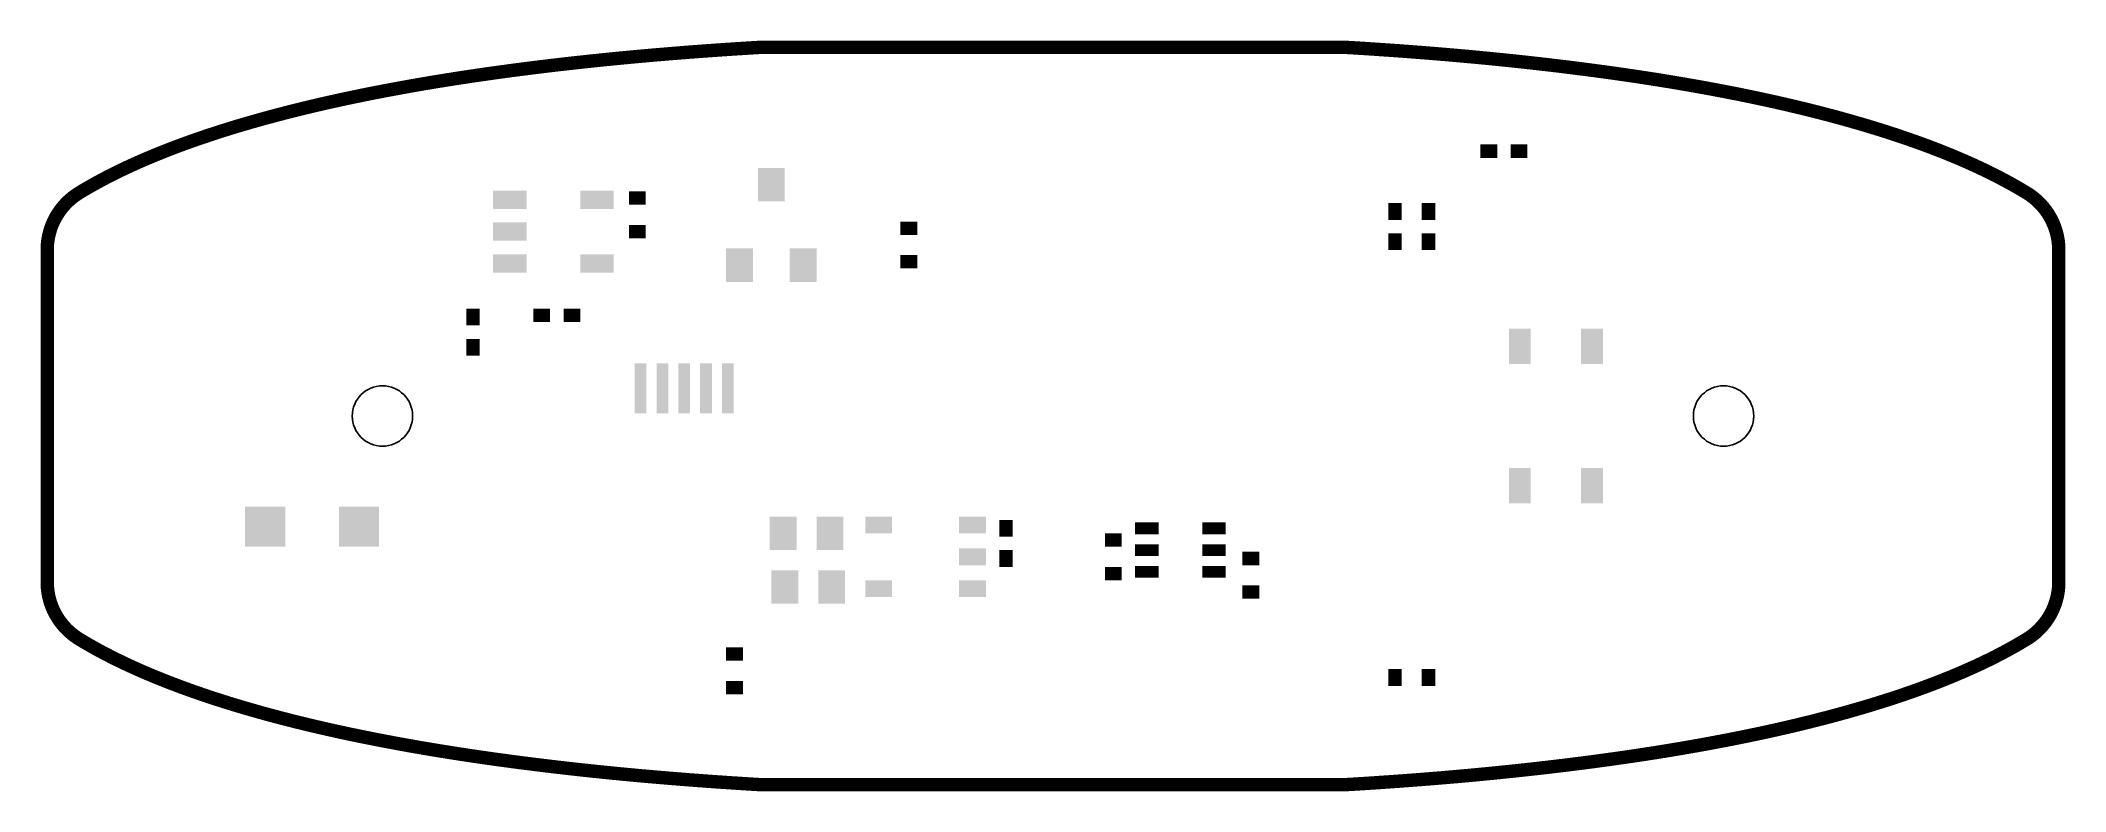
# Model space of a CAD drawing. Extents: x -0.2 to 60.2, y -0.2 to 22.2.
import ezdxf

# ---------------------------------------------------------------- set-up
doc = ezdxf.new("R2010")
doc.units = 0
doc.layers.add('20', color=7, linetype='CONTINUOUS')
doc.layers.add('31', color=253, linetype='CONTINUOUS')

# ---------------------------------------------------------------- blocks, each defined once
blk = doc.blocks.new('RECT')
blk.add_solid([(-0.5, -0.5), (0.5, -0.5), (-0.5, 0.5), (0.5, 0.5)])

msp = doc.modelspace()

# ---------------------------------------------------------------- linework, layer by layer
at = {"layer": '20', "const_width": 0.4}
for points in [[(15.8791, 21.5495), (15.664, 21.5258)], [(16.0942, 21.5728), (15.8791, 21.5495)], [(16.3094, 21.5955), (16.0942, 21.5728)], [(16.5247, 21.6179), (16.3094, 21.5955)], [(16.74, 21.6396), (16.5247, 21.6179)], [(16.9552, 21.6609), (16.74, 21.6396)], [(17.1707, 21.6818), (16.9552, 21.6609)], [(17.3861, 21.7021), (17.1707, 21.6818)], [(17.6015, 21.722), (17.3861, 21.7021)], [(17.817, 21.7416), (17.6015, 21.722)], [(18.0325, 21.7606), (17.817, 21.7416)], [(18.248, 21.7791), (18.0325, 21.7606)], [(18.4636, 21.7973), (18.248, 21.7791)], [(18.6792, 21.8149), (18.4636, 21.7973)], [(18.8949, 21.8323), (18.6792, 21.8149)], [(19.1106, 21.8491), (18.8949, 21.8323)], [(19.3264, 21.8656), (19.1106, 21.8491)], [(19.5421, 21.8816), (19.3264, 21.8656)], [(19.7579, 21.8972), (19.5421, 21.8816)], [(19.9738, 21.9124), (19.7579, 21.8972)], [(20.1896, 21.9273), (19.9738, 21.9124)], [(20.4055, 21.9418), (20.1896, 21.9273)], [(20.6214, 21.9559), (20.4055, 21.9418)], [(20.8374, 21.9696), (20.6214, 21.9559)], [(21.0534, 21.9829), (20.8374, 21.9696)], [(21.2694, 21.9959), (21.0534, 21.9829)], [(21.2863, 21.9969), (21.2694, 21.9959)], [(21.2997, 21.9976), (21.2863, 21.9969)], [(21.3066, 21.9979), (21.2997, 21.9976)], [(21.3201, 21.9985), (21.3066, 21.9979)], [(21.3269, 21.9988), (21.3201, 21.9985)], [(21.3404, 21.9992), (21.3269, 21.9988)], [(21.3472, 21.9993), (21.3404, 21.9992)], [(21.3606, 21.9997), (21.3472, 21.9993)], [(21.3675, 21.9998), (21.3606, 21.9997)], [(21.3742, 21.9999), (21.3675, 21.9998)], [(21.381, 22), (21.3742, 21.9999)], [(21.3878, 22), (21.381, 22)], [(21.3945, 22), (21.3878, 22)], [(38.6089, 22), (21.3945, 22)], [(38.6156, 22), (38.6089, 22)], [(38.6224, 21.9999), (38.6156, 22)], [(38.6359, 21.9997), (38.6224, 21.9999)], [(38.6427, 21.9996), (38.6359, 21.9997)], [(38.6495, 21.9994), (38.6427, 21.9996)], [(38.6562, 21.9992), (38.6495, 21.9994)], [(38.6698, 21.9989), (38.6562, 21.9992)], [(38.6765, 21.9986), (38.6698, 21.9989)], [(38.6833, 21.9983), (38.6765, 21.9986)], [(38.69, 21.9981), (38.6833, 21.9983)], [(38.6969, 21.9977), (38.69, 21.9981)], [(38.7036, 21.9974), (38.6969, 21.9977)], [(38.7104, 21.997), (38.7036, 21.9974)], [(38.7171, 21.9967), (38.7104, 21.997)], [(38.8449, 21.989), (38.7171, 21.9967)], [(39.0582, 21.976), (38.8449, 21.989)], [(39.2715, 21.9626), (39.0582, 21.976)], [(39.4847, 21.9488), (39.2715, 21.9626)], [(39.6979, 21.9346), (39.4847, 21.9488)], [(39.9111, 21.9201), (39.6979, 21.9346)], [(40.1242, 21.9053), (39.9111, 21.9201)], [(40.3373, 21.89), (40.1242, 21.9053)], [(40.5504, 21.8743), (40.3373, 21.89)], [(40.7634, 21.8583), (40.5504, 21.8743)], [(40.9765, 21.8419), (40.7634, 21.8583)], [(41.1895, 21.825), (40.9765, 21.8419)], [(41.4025, 21.8078), (41.1895, 21.825)], [(41.6153, 21.7901), (41.4025, 21.8078)], [(41.8283, 21.772), (41.6153, 21.7901)], [(42.0412, 21.7535), (41.8283, 21.772)], [(42.254, 21.7345), (42.0412, 21.7535)], [(42.4668, 21.7151), (42.254, 21.7345)], [(42.6795, 21.6952), (42.4668, 21.7151)], [(42.8923, 21.675), (42.6795, 21.6952)], [(43.105, 21.6542), (42.8923, 21.675)], [(43.3176, 21.633), (43.105, 21.6542)], [(43.5303, 21.6113), (43.3176, 21.633)], [(43.7429, 21.5891), (43.5303, 21.6113)], [(43.9554, 21.5665), (43.7429, 21.5891)], [(44.1679, 21.5434), (43.9554, 21.5665)], [(11.5854, 20.9689), (11.3714, 20.9333)], [(11.7996, 21.0039), (11.5854, 20.9689)], [(12.0139, 21.0382), (11.7996, 21.0039)], [(12.2282, 21.0718), (12.0139, 21.0382)], [(12.4426, 21.1046), (12.2282, 21.0718)], [(12.657, 21.1369), (12.4426, 21.1046)], [(12.8714, 21.1685), (12.657, 21.1369)], [(13.086, 21.1994), (12.8714, 21.1685)], [(13.3005, 21.2298), (13.086, 21.1994)], [(13.5152, 21.2595), (13.3005, 21.2298)], [(13.7298, 21.2886), (13.5152, 21.2595)], [(13.9446, 21.3171), (13.7298, 21.2886)], [(14.1593, 21.3451), (13.9446, 21.3171)], [(14.3741, 21.3725), (14.1593, 21.3451)], [(14.589, 21.3994), (14.3741, 21.3725)], [(14.8039, 21.4257), (14.589, 21.3994)], [(15.0188, 21.4515), (14.8039, 21.4257)], [(15.2338, 21.4768), (15.0188, 21.4515)], [(15.4489, 21.5016), (15.2338, 21.4768)], [(15.664, 21.5258), (15.4489, 21.5016)], [(44.3804, 21.5198), (44.1679, 21.5434)], [(44.5929, 21.4957), (44.3804, 21.5198)], [(44.8053, 21.4711), (44.5929, 21.4957)], [(45.0176, 21.4459), (44.8053, 21.4711)], [(45.2299, 21.4203), (45.0176, 21.4459)], [(45.4422, 21.3941), (45.2299, 21.4203)], [(45.6545, 21.3675), (45.4422, 21.3941)], [(45.8666, 21.3403), (45.6545, 21.3675)], [(46.0788, 21.3126), (45.8666, 21.3403)], [(46.291, 21.2842), (46.0788, 21.3126)], [(46.5031, 21.2553), (46.291, 21.2842)], [(46.7152, 21.2259), (46.5031, 21.2553)], [(46.9272, 21.1959), (46.7152, 21.2259)], [(47.1392, 21.1652), (46.9272, 21.1959)], [(47.3511, 21.1339), (47.1392, 21.1652)], [(47.563, 21.102), (47.3511, 21.1339)], [(47.7749, 21.0694), (47.563, 21.102)], [(47.9866, 21.0362), (47.7749, 21.0694)], [(48.1984, 21.0023), (47.9866, 21.0362)], [(48.41, 20.9677), (48.1984, 21.0023)], [(48.6215, 20.9324), (48.41, 20.9677)], [(8.3823, 20.3501), (8.1699, 20.3018)], [(8.5949, 20.3975), (8.3823, 20.3501)], [(8.8077, 20.444), (8.5949, 20.3975)], [(9.0207, 20.4894), (8.8077, 20.444)], [(9.2339, 20.534), (9.0207, 20.4894)], [(9.4472, 20.5776), (9.2339, 20.534)], [(9.6607, 20.6204), (9.4472, 20.5776)], [(9.8742, 20.6623), (9.6607, 20.6204)], [(10.088, 20.7034), (9.8742, 20.6623)], [(10.3017, 20.7436), (10.088, 20.7034)], [(10.5155, 20.7831), (10.3017, 20.7436)], [(10.7294, 20.8218), (10.5155, 20.7831)], [(10.9433, 20.8597), (10.7294, 20.8218)], [(11.1573, 20.8969), (10.9433, 20.8597)], [(11.3714, 20.9333), (11.1573, 20.8969)], [(48.8331, 20.8965), (48.6215, 20.9324)], [(49.0445, 20.8597), (48.8331, 20.8965)], [(49.2559, 20.8223), (49.0445, 20.8597)], [(49.4672, 20.7841), (49.2559, 20.8223)], [(49.6783, 20.7451), (49.4672, 20.7841)], [(49.8894, 20.7053), (49.6783, 20.7451)], [(50.1005, 20.6649), (49.8894, 20.7053)], [(50.311, 20.6236), (50.1005, 20.6649)], [(50.5215, 20.5815), (50.311, 20.6236)], [(50.7315, 20.5386), (50.5215, 20.5815)], [(50.9415, 20.4948), (50.7315, 20.5386)], [(51.151, 20.4503), (50.9415, 20.4948)], [(51.3605, 20.4047), (51.151, 20.4503)], [(51.5695, 20.3584), (51.3605, 20.4047)], [(51.7785, 20.311), (51.5695, 20.3584)], [(6.0625, 19.7589), (5.8538, 19.6982)], [(6.2717, 19.8184), (6.0625, 19.7589)], [(6.4812, 19.8767), (6.2717, 19.8184)], [(6.6911, 19.9337), (6.4812, 19.8767)], [(6.9013, 19.9896), (6.6911, 19.9337)], [(7.112, 20.0444), (6.9013, 19.9896)], [(7.3229, 20.098), (7.112, 20.0444)], [(7.5342, 20.1506), (7.3229, 20.098)], [(7.7458, 20.202), (7.5342, 20.1506)], [(7.9577, 20.2524), (7.7458, 20.202)], [(8.1699, 20.3018), (7.9577, 20.2524)], [(51.987, 20.2627), (51.7785, 20.311)], [(52.195, 20.2134), (51.987, 20.2627)], [(52.403, 20.1632), (52.195, 20.2134)], [(52.6105, 20.1118), (52.403, 20.1632)], [(52.818, 20.0595), (52.6105, 20.1118)], [(53.025, 20.006), (52.818, 20.0595)], [(53.2315, 19.9515), (53.025, 20.006)], [(53.438, 19.8958), (53.2315, 19.9515)], [(53.6435, 19.839), (53.438, 19.8958)], [(53.849, 19.7811), (53.6435, 19.839)], [(54.0545, 19.7218), (53.849, 19.7811)], [(4.199, 19.1596), (3.9942, 19.085)], [(4.4043, 19.2325), (4.199, 19.1596)], [(4.61, 19.3037), (4.4043, 19.2325)], [(4.8162, 19.3732), (4.61, 19.3037)], [(5.0229, 19.4412), (4.8162, 19.3732)], [(5.23, 19.5076), (5.0229, 19.4412)], [(5.4375, 19.5725), (5.23, 19.5076)], [(5.6455, 19.636), (5.4375, 19.5725)], [(5.8538, 19.6982), (5.6455, 19.636)], [(54.259, 19.6614), (54.0545, 19.7218)], [(54.4635, 19.5997), (54.259, 19.6614)], [(54.6675, 19.5366), (54.4635, 19.5997)], [(54.871, 19.472), (54.6675, 19.5366)], [(55.074, 19.4061), (54.871, 19.472)], [(55.277, 19.3386), (55.074, 19.4061)], [(55.479, 19.2697), (55.277, 19.3386)], [(55.6805, 19.199), (55.479, 19.2697)], [(55.882, 19.1269), (55.6805, 19.199)], [(2.7796, 18.5965), (2.5804, 18.5077)], [(2.9799, 18.683), (2.7796, 18.5965)], [(3.1811, 18.7675), (2.9799, 18.683)], [(3.3833, 18.8498), (3.1811, 18.7675)], [(3.5862, 18.9302), (3.3833, 18.8498)], [(3.7899, 19.0085), (3.5862, 18.9302)], [(3.9942, 19.085), (3.7899, 19.0085)], [(56.0825, 19.0529), (55.882, 19.1269)], [(56.2825, 18.9773), (56.0825, 19.0529)], [(56.482, 18.8997), (56.2825, 18.9773)], [(56.681, 18.8202), (56.482, 18.8997)], [(56.8795, 18.7386), (56.681, 18.8202)], [(57.077, 18.6549), (56.8795, 18.7386)], [(57.274, 18.569), (57.077, 18.6549)], [(57.47, 18.4808), (57.274, 18.569)], [(1.4112, 17.9229), (1.2215, 17.8152)], [(1.6026, 18.0273), (1.4112, 17.9229)], [(1.7954, 18.1288), (1.6026, 18.0273)], [(1.9897, 18.2274), (1.7954, 18.1288)], [(2.1854, 18.3233), (1.9897, 18.2274)], [(2.3823, 18.4167), (2.1854, 18.3233)], [(2.5804, 18.5077), (2.3823, 18.4167)], [(57.6655, 18.3901), (57.47, 18.4808)], [(57.8605, 18.2968), (57.6655, 18.3901)], [(58.0545, 18.201), (57.8605, 18.2968)], [(58.247, 18.1024), (58.0545, 18.201)], [(58.4385, 18.0009), (58.247, 18.1024)], [(58.628, 17.8966), (58.4385, 18.0009)], [(0.5405, 17.3189), (0.5359, 17.3139)], [(0.5452, 17.3238), (0.5405, 17.3189)], [(0.5499, 17.3287), (0.5452, 17.3238)], [(0.5546, 17.3337), (0.5499, 17.3287)], [(0.5593, 17.3386), (0.5546, 17.3337)], [(0.564, 17.3435), (0.5593, 17.3386)], [(0.5687, 17.3484), (0.564, 17.3435)], [(0.5735, 17.3532), (0.5687, 17.3484)], [(0.5783, 17.3581), (0.5735, 17.3532)], [(0.5831, 17.3629), (0.5783, 17.3581)], [(0.5879, 17.3677), (0.5831, 17.3629)], [(0.5927, 17.3725), (0.5879, 17.3677)], [(0.5975, 17.3773), (0.5927, 17.3725)], [(0.6024, 17.382), (0.5975, 17.3773)], [(0.6072, 17.3867), (0.6024, 17.382)], [(0.6121, 17.3915), (0.6072, 17.3867)], [(0.617, 17.3962), (0.6121, 17.3915)], [(0.6219, 17.4008), (0.617, 17.3962)], [(0.6268, 17.4055), (0.6219, 17.4008)], [(0.6317, 17.4101), (0.6268, 17.4055)], [(0.6367, 17.4147), (0.6317, 17.4101)], [(0.6416, 17.4193), (0.6367, 17.4147)], [(0.6466, 17.4239), (0.6416, 17.4193)], [(0.6515, 17.4285), (0.6466, 17.4239)], [(0.6565, 17.433), (0.6515, 17.4285)], [(0.6615, 17.4375), (0.6565, 17.433)], [(0.6716, 17.4465), (0.6615, 17.4375)], [(0.6816, 17.4554), (0.6716, 17.4465)], [(0.6867, 17.4598), (0.6816, 17.4554)], [(0.6969, 17.4686), (0.6867, 17.4598)], [(0.7071, 17.4773), (0.6969, 17.4686)], [(0.7122, 17.4817), (0.7071, 17.4773)], [(0.7173, 17.486), (0.7122, 17.4817)], [(0.7225, 17.4902), (0.7173, 17.486)], [(0.7276, 17.4945), (0.7225, 17.4902)], [(0.7328, 17.4988), (0.7276, 17.4945)], [(0.738, 17.503), (0.7328, 17.4988)], [(0.7432, 17.5071), (0.738, 17.503)], [(0.7484, 17.5114), (0.7432, 17.5071)], [(0.7536, 17.5155), (0.7484, 17.5114)], [(0.7588, 17.5197), (0.7536, 17.5155)], [(0.764, 17.5237), (0.7588, 17.5197)], [(0.7692, 17.5279), (0.764, 17.5237)], [(0.7745, 17.532), (0.7692, 17.5279)], [(0.7798, 17.536), (0.7745, 17.532)], [(0.785, 17.5401), (0.7798, 17.536)], [(0.7903, 17.5441), (0.785, 17.5401)], [(0.8009, 17.5521), (0.7903, 17.5441)], [(0.8062, 17.5561), (0.8009, 17.5521)], [(0.8115, 17.56), (0.8062, 17.5561)], [(0.8222, 17.5678), (0.8115, 17.56)], [(0.8275, 17.5717), (0.8222, 17.5678)], [(0.8329, 17.5755), (0.8275, 17.5717)], [(0.8382, 17.5794), (0.8329, 17.5755)], [(0.8436, 17.5832), (0.8382, 17.5794)], [(0.849, 17.587), (0.8436, 17.5832)], [(0.8544, 17.5908), (0.849, 17.587)], [(0.8598, 17.5946), (0.8544, 17.5908)], [(0.8652, 17.5983), (0.8598, 17.5946)], [(0.8706, 17.602), (0.8652, 17.5983)], [(0.876, 17.6057), (0.8706, 17.602)], [(0.8814, 17.6093), (0.876, 17.6057)], [(0.8869, 17.613), (0.8814, 17.6093)], [(0.8923, 17.6166), (0.8869, 17.613)], [(0.8978, 17.6203), (0.8923, 17.6166)], [(0.9032, 17.6239), (0.8978, 17.6203)], [(0.9087, 17.6274), (0.9032, 17.6239)], [(0.9142, 17.631), (0.9087, 17.6274)], [(0.9196, 17.6345), (0.9142, 17.631)], [(0.9251, 17.638), (0.9196, 17.6345)], [(0.9306, 17.6415), (0.9251, 17.638)], [(0.9361, 17.645), (0.9306, 17.6415)], [(0.9416, 17.6484), (0.9361, 17.645)], [(0.9471, 17.6518), (0.9416, 17.6484)], [(0.9527, 17.6553), (0.9471, 17.6518)], [(1.0334, 17.7043), (0.9527, 17.6553)], [(1.2215, 17.8152), (1.0334, 17.7043)], [(58.8155, 17.7893), (58.628, 17.8966)], [(59.0015, 17.679), (58.8155, 17.7893)], [(59.0485, 17.6502), (59.0015, 17.679)], [(59.0595, 17.6435), (59.0485, 17.6502)], [(59.065, 17.64), (59.0595, 17.6435)], [(59.0815, 17.6295), (59.065, 17.64)], [(59.098, 17.6189), (59.0815, 17.6295)], [(59.103, 17.6152), (59.098, 17.6189)], [(59.1085, 17.6117), (59.103, 17.6152)], [(59.1195, 17.6044), (59.1085, 17.6117)], [(59.136, 17.5933), (59.1195, 17.6044)], [(59.141, 17.5895), (59.136, 17.5933)], [(59.1465, 17.5858), (59.141, 17.5895)], [(59.1575, 17.5782), (59.1465, 17.5858)], [(59.163, 17.5743), (59.1575, 17.5782)], [(59.168, 17.5705), (59.163, 17.5743)], [(59.1735, 17.5666), (59.168, 17.5705)], [(59.179, 17.5628), (59.1735, 17.5666)], [(59.184, 17.5588), (59.179, 17.5628)], [(59.195, 17.551), (59.184, 17.5588)], [(59.2, 17.547), (59.195, 17.551)], [(59.2055, 17.543), (59.2, 17.547)], [(59.2105, 17.539), (59.2055, 17.543)], [(59.216, 17.535), (59.2105, 17.539)], [(59.221, 17.5309), (59.216, 17.535)], [(59.2265, 17.5268), (59.221, 17.5309)], [(59.2315, 17.5228), (59.2265, 17.5268)], [(59.237, 17.5187), (59.2315, 17.5228)], [(59.242, 17.5145), (59.237, 17.5187)], [(59.2475, 17.5104), (59.242, 17.5145)], [(59.2525, 17.5062), (59.2475, 17.5104)], [(59.258, 17.5021), (59.2525, 17.5062)], [(59.263, 17.4978), (59.258, 17.5021)], [(59.268, 17.4936), (59.263, 17.4978)], [(59.2735, 17.4894), (59.268, 17.4936)], [(59.2785, 17.4851), (59.2735, 17.4894)], [(59.2885, 17.4765), (59.2785, 17.4851)], [(59.294, 17.4721), (59.2885, 17.4765)], [(59.304, 17.4635), (59.294, 17.4721)], [(59.314, 17.4547), (59.304, 17.4635)], [(59.3195, 17.4502), (59.314, 17.4547)], [(59.3245, 17.4458), (59.3195, 17.4502)], [(59.3295, 17.4413), (59.3245, 17.4458)], [(59.3345, 17.4368), (59.3295, 17.4413)], [(59.3395, 17.4323), (59.3345, 17.4368)], [(59.3445, 17.4278), (59.3395, 17.4323)], [(59.3545, 17.4187), (59.3445, 17.4278)], [(59.3645, 17.4095), (59.3545, 17.4187)], [(59.369, 17.4049), (59.3645, 17.4095)], [(59.379, 17.3956), (59.369, 17.4049)], [(59.384, 17.3909), (59.379, 17.3956)], [(59.389, 17.3863), (59.384, 17.3909)], [(59.3935, 17.3815), (59.389, 17.3863)], [(59.3985, 17.3768), (59.3935, 17.3815)], [(59.4035, 17.3721), (59.3985, 17.3768)], [(59.408, 17.3673), (59.4035, 17.3721)], [(59.418, 17.3576), (59.408, 17.3673)], [(59.4225, 17.3529), (59.418, 17.3576)], [(59.4275, 17.348), (59.4225, 17.3529)], [(59.432, 17.3432), (59.4275, 17.348)], [(59.437, 17.3383), (59.432, 17.3432)], [(59.4415, 17.3333), (59.437, 17.3383)], [(59.4465, 17.3285), (59.4415, 17.3333)], [(59.4555, 17.3186), (59.4465, 17.3285)], [(59.4605, 17.3135), (59.4555, 17.3186)], [(0.1508, 16.7132), (0.1482, 16.7068)], [(0.1534, 16.7196), (0.1508, 16.7132)], [(0.1561, 16.726), (0.1534, 16.7196)], [(0.1587, 16.7323), (0.1561, 16.726)], [(0.1615, 16.7386), (0.1587, 16.7323)], [(0.1642, 16.745), (0.1615, 16.7386)], [(0.1669, 16.7513), (0.1642, 16.745)], [(0.1697, 16.7577), (0.1669, 16.7513)], [(0.1725, 16.764), (0.1697, 16.7577)], [(0.1753, 16.7703), (0.1725, 16.764)], [(0.1782, 16.7766), (0.1753, 16.7703)], [(0.181, 16.7828), (0.1782, 16.7766)], [(0.1839, 16.7891), (0.181, 16.7828)], [(0.1868, 16.7954), (0.1839, 16.7891)], [(0.1897, 16.8017), (0.1868, 16.7954)], [(0.1927, 16.8079), (0.1897, 16.8017)], [(0.1957, 16.8142), (0.1927, 16.8079)], [(0.1987, 16.8204), (0.1957, 16.8142)], [(0.2017, 16.8266), (0.1987, 16.8204)], [(0.2047, 16.8329), (0.2017, 16.8266)], [(0.2078, 16.8391), (0.2047, 16.8329)], [(0.2108, 16.8453), (0.2078, 16.8391)], [(0.214, 16.8514), (0.2108, 16.8453)], [(0.2171, 16.8576), (0.214, 16.8514)], [(0.2202, 16.8637), (0.2171, 16.8576)], [(0.2234, 16.8699), (0.2202, 16.8637)], [(0.2266, 16.876), (0.2234, 16.8699)], [(0.2298, 16.8821), (0.2266, 16.876)], [(0.233, 16.8883), (0.2298, 16.8821)], [(0.2363, 16.8944), (0.233, 16.8883)], [(0.2395, 16.9005), (0.2363, 16.8944)], [(0.2428, 16.9066), (0.2395, 16.9005)], [(0.2462, 16.9126), (0.2428, 16.9066)], [(0.2495, 16.9187), (0.2462, 16.9126)], [(0.2529, 16.9248), (0.2495, 16.9187)], [(0.2562, 16.9308), (0.2529, 16.9248)], [(0.2596, 16.9368), (0.2562, 16.9308)], [(0.2631, 16.9428), (0.2596, 16.9368)], [(0.2665, 16.9489), (0.2631, 16.9428)], [(0.27, 16.9549), (0.2665, 16.9489)], [(0.2734, 16.9609), (0.27, 16.9549)], [(0.2769, 16.9668), (0.2734, 16.9609)], [(0.2805, 16.9728), (0.2769, 16.9668)], [(0.284, 16.9787), (0.2805, 16.9728)], [(0.2876, 16.9847), (0.284, 16.9787)], [(0.2912, 16.9906), (0.2876, 16.9847)], [(0.2948, 16.9965), (0.2912, 16.9906)], [(0.2984, 17.0023), (0.2948, 16.9965)], [(0.302, 17.0083), (0.2984, 17.0023)], [(0.3057, 17.0141), (0.302, 17.0083)], [(0.3094, 17.02), (0.3057, 17.0141)], [(0.3131, 17.0258), (0.3094, 17.02)], [(0.3168, 17.0316), (0.3131, 17.0258)], [(0.3206, 17.0374), (0.3168, 17.0316)], [(0.3243, 17.0433), (0.3206, 17.0374)], [(0.3281, 17.0491), (0.3243, 17.0433)], [(0.3319, 17.0548), (0.3281, 17.0491)], [(0.3357, 17.0605), (0.3319, 17.0548)], [(0.3396, 17.0663), (0.3357, 17.0605)], [(0.3435, 17.0721), (0.3396, 17.0663)], [(0.3473, 17.0778), (0.3435, 17.0721)], [(0.3512, 17.0834), (0.3473, 17.0778)], [(0.3552, 17.0892), (0.3512, 17.0834)], [(0.3591, 17.0948), (0.3552, 17.0892)], [(0.3631, 17.1005), (0.3591, 17.0948)], [(0.367, 17.1061), (0.3631, 17.1005)], [(0.371, 17.1118), (0.367, 17.1061)], [(0.375, 17.1174), (0.371, 17.1118)], [(0.3791, 17.1229), (0.375, 17.1174)], [(0.3831, 17.1286), (0.3791, 17.1229)], [(0.3872, 17.1341), (0.3831, 17.1286)], [(0.3913, 17.1397), (0.3872, 17.1341)], [(0.3954, 17.1452), (0.3913, 17.1397)], [(0.3995, 17.1508), (0.3954, 17.1452)], [(0.4036, 17.1562), (0.3995, 17.1508)], [(0.4078, 17.1618), (0.4036, 17.1562)], [(0.412, 17.1672), (0.4078, 17.1618)], [(0.4162, 17.1727), (0.412, 17.1672)], [(0.4204, 17.1781), (0.4162, 17.1727)], [(0.4246, 17.1836), (0.4204, 17.1781)], [(0.4289, 17.189), (0.4246, 17.1836)], [(0.4331, 17.1944), (0.4289, 17.189)], [(0.4374, 17.1998), (0.4331, 17.1944)], [(0.4417, 17.2051), (0.4374, 17.1998)], [(0.446, 17.2105), (0.4417, 17.2051)], [(0.4504, 17.2158), (0.446, 17.2105)], [(0.4547, 17.2211), (0.4504, 17.2158)], [(0.4591, 17.2264), (0.4547, 17.2211)], [(0.4635, 17.2317), (0.4591, 17.2264)], [(0.4679, 17.237), (0.4635, 17.2317)], [(0.4723, 17.2422), (0.4679, 17.237)], [(0.4767, 17.2474), (0.4723, 17.2422)], [(0.4812, 17.2526), (0.4767, 17.2474)], [(0.4857, 17.2579), (0.4812, 17.2526)], [(0.4901, 17.263), (0.4857, 17.2579)], [(0.4946, 17.2682), (0.4901, 17.263)], [(0.4992, 17.2733), (0.4946, 17.2682)], [(0.5037, 17.2784), (0.4992, 17.2733)], [(0.5082, 17.2836), (0.5037, 17.2784)], [(0.5128, 17.2887), (0.5082, 17.2836)], [(0.5174, 17.2937), (0.5128, 17.2887)], [(0.522, 17.2988), (0.5174, 17.2937)], [(0.5266, 17.3038), (0.522, 17.2988)], [(0.5312, 17.3088), (0.5266, 17.3038)], [(0.5359, 17.3139), (0.5312, 17.3088)], [(59.465, 17.3086), (59.4605, 17.3135)], [(59.4695, 17.3036), (59.465, 17.3086)], [(59.4745, 17.2986), (59.4695, 17.3036)], [(59.4835, 17.2885), (59.4745, 17.2986)], [(59.497, 17.2732), (59.4835, 17.2885)], [(59.5105, 17.2577), (59.497, 17.2732)], [(59.524, 17.2421), (59.5105, 17.2577)], [(59.5375, 17.2264), (59.524, 17.2421)], [(59.5415, 17.2211), (59.5375, 17.2264)], [(59.5505, 17.2105), (59.5415, 17.2211)], [(59.555, 17.2051), (59.5505, 17.2105)], [(59.559, 17.1998), (59.555, 17.2051)], [(59.5635, 17.1944), (59.559, 17.1998)], [(59.5675, 17.189), (59.5635, 17.1944)], [(59.572, 17.1836), (59.5675, 17.189)], [(59.576, 17.1782), (59.572, 17.1836)], [(59.5805, 17.1728), (59.576, 17.1782)], [(59.5845, 17.1673), (59.5805, 17.1728)], [(59.589, 17.1619), (59.5845, 17.1673)], [(59.593, 17.1563), (59.589, 17.1619)], [(59.597, 17.1509), (59.593, 17.1563)], [(59.6015, 17.1454), (59.597, 17.1509)], [(59.6055, 17.1398), (59.6015, 17.1454)], [(59.6135, 17.1288), (59.6055, 17.1398)], [(59.6175, 17.1232), (59.6135, 17.1288)], [(59.6215, 17.1176), (59.6175, 17.1232)], [(59.6255, 17.112), (59.6215, 17.1176)], [(59.6295, 17.1063), (59.6255, 17.112)], [(59.6335, 17.1008), (59.6295, 17.1063)], [(59.6415, 17.0894), (59.6335, 17.1008)], [(59.6575, 17.0666), (59.6415, 17.0894)], [(59.661, 17.0609), (59.6575, 17.0666)], [(59.669, 17.0494), (59.661, 17.0609)], [(59.6725, 17.0436), (59.669, 17.0494)], [(59.6765, 17.0379), (59.6725, 17.0436)], [(59.68, 17.0321), (59.6765, 17.0379)], [(59.684, 17.0262), (59.68, 17.0321)], [(59.6875, 17.0204), (59.684, 17.0262)], [(59.6915, 17.0145), (59.6875, 17.0204)], [(59.695, 17.0087), (59.6915, 17.0145)], [(59.6985, 17.0028), (59.695, 17.0087)], [(59.7025, 16.997), (59.6985, 17.0028)], [(59.7095, 16.9852), (59.7025, 16.997)], [(59.7165, 16.9733), (59.7095, 16.9852)], [(59.72, 16.9673), (59.7165, 16.9733)], [(59.7235, 16.9613), (59.72, 16.9673)], [(59.727, 16.9554), (59.7235, 16.9613)], [(59.741, 16.9314), (59.727, 16.9554)], [(59.748, 16.9193), (59.741, 16.9314)], [(59.751, 16.9133), (59.748, 16.9193)], [(59.7545, 16.9072), (59.751, 16.9133)], [(59.758, 16.9011), (59.7545, 16.9072)], [(59.761, 16.895), (59.758, 16.9011)], [(59.7645, 16.8889), (59.761, 16.895)], [(59.7675, 16.8828), (59.7645, 16.8889)], [(59.771, 16.8767), (59.7675, 16.8828)], [(59.777, 16.8644), (59.771, 16.8767)], [(59.7805, 16.8583), (59.777, 16.8644)], [(59.7835, 16.8521), (59.7805, 16.8583)], [(59.7865, 16.8459), (59.7835, 16.8521)], [(59.7895, 16.8398), (59.7865, 16.8459)], [(59.793, 16.8336), (59.7895, 16.8398)], [(59.796, 16.8273), (59.793, 16.8336)], [(59.799, 16.8211), (59.796, 16.8273)], [(59.802, 16.8149), (59.799, 16.8211)], [(59.811, 16.7962), (59.802, 16.8149)], [(59.8135, 16.7899), (59.811, 16.7962)], [(59.8165, 16.7836), (59.8135, 16.7899)], [(59.8195, 16.7774), (59.8165, 16.7836)], [(59.8225, 16.7711), (59.8195, 16.7774)], [(59.825, 16.7647), (59.8225, 16.7711)], [(59.828, 16.7584), (59.825, 16.7647)], [(59.831, 16.7521), (59.828, 16.7584)], [(59.8335, 16.7458), (59.831, 16.7521)], [(59.8365, 16.7395), (59.8335, 16.7458)], [(59.839, 16.7331), (59.8365, 16.7395)], [(59.842, 16.7267), (59.839, 16.7331)], [(59.847, 16.7141), (59.842, 16.7267)], [(59.8495, 16.7077), (59.847, 16.7141)], [(0.0062, 16.1093), (0.0057, 16.1027)], [(0.0068, 16.1159), (0.0062, 16.1093)], [(0.0073, 16.1225), (0.0068, 16.1159)], [(0.0079, 16.129), (0.0073, 16.1225)], [(0.0085, 16.1357), (0.0079, 16.129)], [(0.0091, 16.1423), (0.0085, 16.1357)], [(0.0098, 16.1488), (0.0091, 16.1423)], [(0.0104, 16.1555), (0.0098, 16.1488)], [(0.0111, 16.1621), (0.0104, 16.1555)], [(0.0118, 16.1686), (0.0111, 16.1621)], [(0.0126, 16.1753), (0.0118, 16.1686)], [(0.0133, 16.1819), (0.0126, 16.1753)], [(0.0141, 16.1885), (0.0133, 16.1819)], [(0.0149, 16.1951), (0.0141, 16.1885)], [(0.0157, 16.2018), (0.0149, 16.1951)], [(0.0166, 16.2083), (0.0157, 16.2018)], [(0.0174, 16.215), (0.0166, 16.2083)], [(0.0183, 16.2216), (0.0174, 16.215)], [(0.0192, 16.2282), (0.0183, 16.2216)], [(0.0202, 16.2349), (0.0192, 16.2282)], [(0.0211, 16.2415), (0.0202, 16.2349)], [(0.0221, 16.248), (0.0211, 16.2415)], [(0.0231, 16.2547), (0.0221, 16.248)], [(0.0242, 16.2613), (0.0231, 16.2547)], [(0.0252, 16.2679), (0.0242, 16.2613)], [(0.0263, 16.2746), (0.0252, 16.2679)], [(0.0274, 16.2812), (0.0263, 16.2746)], [(0.0285, 16.2878), (0.0274, 16.2812)], [(0.0296, 16.2945), (0.0285, 16.2878)], [(0.0308, 16.3011), (0.0296, 16.2945)], [(0.032, 16.3077), (0.0308, 16.3011)], [(0.0332, 16.3144), (0.032, 16.3077)], [(0.0344, 16.3209), (0.0332, 16.3144)], [(0.0357, 16.3276), (0.0344, 16.3209)], [(0.037, 16.3342), (0.0357, 16.3276)], [(0.0383, 16.3408), (0.037, 16.3342)], [(0.0396, 16.3475), (0.0383, 16.3408)], [(0.041, 16.3541), (0.0396, 16.3475)], [(0.0423, 16.3607), (0.041, 16.3541)], [(0.0437, 16.3673), (0.0423, 16.3607)], [(0.0451, 16.374), (0.0437, 16.3673)], [(0.0466, 16.3805), (0.0451, 16.374)], [(0.0481, 16.3872), (0.0466, 16.3805)], [(0.0495, 16.3938), (0.0481, 16.3872)], [(0.0511, 16.4004), (0.0495, 16.3938)], [(0.0526, 16.407), (0.0511, 16.4004)], [(0.0541, 16.4136), (0.0526, 16.407)], [(0.0557, 16.4202), (0.0541, 16.4136)], [(0.0573, 16.4268), (0.0557, 16.4202)], [(0.059, 16.4334), (0.0573, 16.4268)], [(0.0606, 16.44), (0.059, 16.4334)], [(0.0623, 16.4466), (0.0606, 16.44)], [(0.064, 16.4532), (0.0623, 16.4466)], [(0.0657, 16.4598), (0.064, 16.4532)], [(0.0674, 16.4664), (0.0657, 16.4598)], [(0.0692, 16.473), (0.0674, 16.4664)], [(0.071, 16.4795), (0.0692, 16.473)], [(0.0728, 16.4861), (0.071, 16.4795)], [(0.0746, 16.4927), (0.0728, 16.4861)], [(0.0765, 16.4992), (0.0746, 16.4927)], [(0.0784, 16.5058), (0.0765, 16.4992)], [(0.0803, 16.5124), (0.0784, 16.5058)], [(0.0822, 16.519), (0.0803, 16.5124)], [(0.0842, 16.5255), (0.0822, 16.519)], [(0.0861, 16.5321), (0.0842, 16.5255)], [(0.0881, 16.5386), (0.0861, 16.5321)], [(0.0902, 16.5451), (0.0881, 16.5386)], [(0.0922, 16.5517), (0.0902, 16.5451)], [(0.0943, 16.5582), (0.0922, 16.5517)], [(0.0964, 16.5647), (0.0943, 16.5582)], [(0.0985, 16.5712), (0.0964, 16.5647)], [(0.1006, 16.5778), (0.0985, 16.5712)], [(0.1028, 16.5843), (0.1006, 16.5778)], [(0.105, 16.5907), (0.1028, 16.5843)], [(0.1072, 16.5973), (0.105, 16.5907)], [(0.1094, 16.6038), (0.1072, 16.5973)], [(0.1116, 16.6103), (0.1094, 16.6038)], [(0.1139, 16.6167), (0.1116, 16.6103)], [(0.1162, 16.6232), (0.1139, 16.6167)], [(0.1185, 16.6297), (0.1162, 16.6232)], [(0.1209, 16.6362), (0.1185, 16.6297)], [(0.1232, 16.6426), (0.1209, 16.6362)], [(0.1256, 16.6491), (0.1232, 16.6426)], [(0.128, 16.6555), (0.1256, 16.6491)], [(0.1305, 16.662), (0.128, 16.6555)], [(0.1329, 16.6684), (0.1305, 16.662)], [(0.1354, 16.6748), (0.1329, 16.6684)], [(0.1379, 16.6812), (0.1354, 16.6748)], [(0.1404, 16.6876), (0.1379, 16.6812)], [(0.143, 16.694), (0.1404, 16.6876)], [(0.1456, 16.7004), (0.143, 16.694)], [(0.1482, 16.7068), (0.1456, 16.7004)], [(59.8525, 16.7013), (59.8495, 16.7077)], [(59.86, 16.6821), (59.8525, 16.7013)], [(59.8625, 16.6757), (59.86, 16.6821)], [(59.8675, 16.6629), (59.8625, 16.6757)], [(59.875, 16.6435), (59.8675, 16.6629)], [(59.877, 16.6371), (59.875, 16.6435)], [(59.882, 16.6242), (59.877, 16.6371)], [(59.884, 16.6177), (59.882, 16.6242)], [(59.8865, 16.6112), (59.884, 16.6177)], [(59.889, 16.6047), (59.8865, 16.6112)], [(59.891, 16.5982), (59.889, 16.6047)], [(59.8935, 16.5917), (59.891, 16.5982)], [(59.8975, 16.5787), (59.8935, 16.5917)], [(59.9, 16.5722), (59.8975, 16.5787)], [(59.902, 16.5657), (59.9, 16.5722)], [(59.904, 16.5592), (59.902, 16.5657)], [(59.906, 16.5526), (59.904, 16.5592)], [(59.908, 16.5461), (59.906, 16.5526)], [(59.924, 16.4937), (59.908, 16.5461)], [(59.9255, 16.4871), (59.924, 16.4937)], [(59.9275, 16.4806), (59.9255, 16.4871)], [(59.9295, 16.474), (59.9275, 16.4806)], [(59.931, 16.4674), (59.9295, 16.474)], [(59.933, 16.4608), (59.931, 16.4674)], [(59.9345, 16.4542), (59.933, 16.4608)], [(59.9365, 16.4476), (59.9345, 16.4542)], [(59.938, 16.4411), (59.9365, 16.4476)], [(59.9395, 16.4345), (59.938, 16.4411)], [(59.9415, 16.4278), (59.9395, 16.4345)], [(59.946, 16.408), (59.9415, 16.4278)], [(59.9475, 16.4014), (59.946, 16.408)], [(59.952, 16.3816), (59.9475, 16.4014)], [(59.9535, 16.375), (59.952, 16.3816)], [(59.9565, 16.3618), (59.9535, 16.375)], [(59.958, 16.3551), (59.9565, 16.3618)], [(59.9595, 16.3485), (59.958, 16.3551)], [(59.9605, 16.3419), (59.9595, 16.3485)], [(59.9635, 16.3286), (59.9605, 16.3419)], [(59.9645, 16.322), (59.9635, 16.3286)], [(59.966, 16.3154), (59.9645, 16.322)], [(59.967, 16.3087), (59.966, 16.3154)], [(59.968, 16.3022), (59.967, 16.3087)], [(59.9695, 16.2955), (59.968, 16.3022)], [(59.9705, 16.2889), (59.9695, 16.2955)], [(59.9715, 16.2823), (59.9705, 16.2889)], [(59.973, 16.2756), (59.9715, 16.2823)], [(59.974, 16.269), (59.973, 16.2756)], [(59.975, 16.2624), (59.974, 16.269)], [(59.976, 16.2557), (59.975, 16.2624)], [(59.977, 16.2491), (59.976, 16.2557)], [(59.978, 16.2425), (59.977, 16.2491)], [(59.979, 16.2358), (59.978, 16.2425)], [(59.981, 16.2227), (59.979, 16.2358)], [(59.982, 16.216), (59.981, 16.2227)], [(59.9825, 16.2094), (59.982, 16.216)], [(59.9835, 16.2028), (59.9825, 16.2094)], [(59.9845, 16.1961), (59.9835, 16.2028)], [(59.985, 16.1896), (59.9845, 16.1961)], [(59.986, 16.183), (59.985, 16.1896)], [(59.987, 16.1763), (59.986, 16.183)], [(59.9875, 16.1697), (59.987, 16.1763)], [(59.9885, 16.1631), (59.9875, 16.1697)], [(59.9895, 16.1499), (59.9885, 16.1631)], [(59.9905, 16.1433), (59.9895, 16.1499)], [(59.992, 16.1235), (59.9905, 16.1433)], [(59.993, 16.1169), (59.992, 16.1235)], [(59.9935, 16.1103), (59.993, 16.1169)], [(59.994, 16.1038), (59.9935, 16.1103)], [(0.0001, 15.9654), (0, 15.9589)], [(0, 15.9589), (0, 15.9524)], [(0, 15.9524), (0, 6.0478)], [(0.0002, 15.9784), (0.0001, 15.9718)], [(0.0001, 15.9718), (0.0001, 15.9654)], [(0.0003, 15.9849), (0.0002, 15.9784)], [(0.0004, 15.9914), (0.0003, 15.9849)], [(0.0005, 15.9979), (0.0004, 15.9914)], [(0.0007, 16.0044), (0.0005, 15.9979)], [(0.0009, 16.011), (0.0007, 16.0044)], [(0.0011, 16.0175), (0.0009, 16.011)], [(0.0013, 16.024), (0.0011, 16.0175)], [(0.0016, 16.0306), (0.0013, 16.024)], [(0.0018, 16.0371), (0.0016, 16.0306)], [(0.0021, 16.0436), (0.0018, 16.0371)], [(0.0024, 16.0502), (0.0021, 16.0436)], [(0.0028, 16.0568), (0.0024, 16.0502)], [(0.0031, 16.0633), (0.0028, 16.0568)], [(0.0035, 16.0699), (0.0031, 16.0633)], [(0.0039, 16.0765), (0.0035, 16.0699)], [(0.0043, 16.083), (0.0039, 16.0765)], [(0.0048, 16.0895), (0.0043, 16.083)], [(0.0052, 16.0962), (0.0048, 16.0895)], [(0.0057, 16.1027), (0.0052, 16.0962)], [(59.9945, 16.0971), (59.994, 16.1038)], [(59.995, 16.0906), (59.9945, 16.0971)], [(59.9955, 16.084), (59.995, 16.0906)], [(59.9955, 16.0775), (59.9955, 16.084)], [(59.996, 16.0709), (59.9955, 16.0775)], [(59.9975, 16.0512), (59.996, 16.0709)], [(59.9975, 16.0446), (59.9975, 16.0512)], [(59.998, 16.0381), (59.9975, 16.0446)], [(59.998, 16.0315), (59.998, 16.0381)], [(59.9985, 16.025), (59.998, 16.0315)], [(59.9985, 16.0185), (59.9985, 16.025)], [(59.999, 16.0119), (59.9985, 16.0185)], [(59.999, 16.0054), (59.999, 16.0119)], [(59.9995, 15.9989), (59.999, 16.0054)], [(59.9995, 15.9793), (59.9995, 15.9989)], [(60, 15.9728), (59.9995, 15.9793)], [(60, 6.0206), (60, 15.9728)], [(0, 6.0478), (0, 6.0413)], [(0, 6.0413), (0.0001, 6.0348)], [(0.0001, 6.0348), (0.0001, 6.0282)], [(0.0001, 6.0282), (0.0002, 6.0217)], [(0.0002, 6.0217), (0.0003, 6.0152)], [(0.0003, 6.0152), (0.0004, 6.0088)], [(0.0004, 6.0088), (0.0006, 6.0023)], [(0.0006, 6.0023), (0.0008, 5.9957)], [(0.0008, 5.9957), (0.0009, 5.9892)], [(0.0009, 5.9892), (0.0012, 5.9827)], [(0.0012, 5.9827), (0.0014, 5.9761)], [(0.0014, 5.9761), (0.0016, 5.9696)], [(0.0016, 5.9696), (0.0019, 5.963)], [(0.0019, 5.963), (0.0022, 5.9565)], [(0.0022, 5.9565), (0.0025, 5.95)], [(0.0025, 5.95), (0.0029, 5.9434)], [(0.0029, 5.9434), (0.0033, 5.9369)], [(0.0033, 5.9369), (0.0036, 5.9303)], [(0.0036, 5.9303), (0.004, 5.9237)], [(0.004, 5.9237), (0.0045, 5.9172)], [(0.0045, 5.9172), (0.0049, 5.9106)], [(0.0049, 5.9106), (0.0054, 5.904)], [(0.0054, 5.904), (0.0059, 5.8974)], [(0.0059, 5.8974), (0.0064, 5.8908)], [(0.0064, 5.8908), (0.007, 5.8843)], [(0.007, 5.8843), (0.0075, 5.8777)], [(0.0075, 5.8777), (0.0081, 5.8711)], [(0.0081, 5.8711), (0.0087, 5.8645)], [(0.0087, 5.8645), (0.0093, 5.8579)], [(0.0093, 5.8579), (0.01, 5.8513)], [(0.01, 5.8513), (0.0106, 5.8447)], [(0.0106, 5.8447), (0.0114, 5.838)], [(59.988, 5.8302), (59.989, 5.8434)], [(59.989, 5.8434), (59.99, 5.85)], [(59.99, 5.85), (59.991, 5.8632)], [(59.991, 5.8632), (59.992, 5.8698)], [(59.992, 5.8698), (59.9935, 5.8896)], [(59.9935, 5.8896), (59.994, 5.8962)], [(59.994, 5.8962), (59.9945, 5.9028)], [(59.9945, 5.9028), (59.995, 5.9093)], [(59.995, 5.9093), (59.9955, 5.9159)], [(59.9955, 5.9159), (59.996, 5.9225)], [(59.996, 5.9225), (59.9965, 5.9291)], [(59.9965, 5.9356), (59.9975, 5.9487)], [(59.9965, 5.9291), (59.9965, 5.9356)], [(59.9975, 5.9553), (59.9985, 5.9684)], [(59.9975, 5.9487), (59.9975, 5.9553)], [(59.9985, 5.9749), (59.999, 5.9815)], [(59.9985, 5.9684), (59.9985, 5.9749)], [(59.999, 5.9945), (59.9995, 6.001)], [(59.999, 5.9815), (59.999, 5.9945)], [(59.9995, 6.0141), (60, 6.0206)], [(59.9995, 6.001), (59.9995, 6.0141)], [(0.0114, 5.838), (0.0121, 5.8315)], [(0.0121, 5.8315), (0.0128, 5.8249)], [(0.0128, 5.8249), (0.0136, 5.8182)], [(0.0136, 5.8182), (0.0143, 5.8116)], [(0.0143, 5.8116), (0.0152, 5.805)], [(0.0152, 5.805), (0.016, 5.7984)], [(0.016, 5.7984), (0.0168, 5.7918)], [(0.0168, 5.7918), (0.0177, 5.7852)], [(0.0177, 5.7852), (0.0186, 5.7785)], [(0.0186, 5.7785), (0.0195, 5.7719)], [(0.0195, 5.7719), (0.0205, 5.7653)], [(0.0205, 5.7653), (0.0215, 5.7587)], [(0.0215, 5.7587), (0.0224, 5.7521)], [(0.0224, 5.7521), (0.0235, 5.7454)], [(0.0235, 5.7454), (0.0245, 5.7388)], [(0.0245, 5.7388), (0.0255, 5.7321)], [(0.0255, 5.7321), (0.0266, 5.7256)], [(0.0266, 5.7256), (0.0277, 5.7189)], [(0.0277, 5.7189), (0.0289, 5.7123)], [(0.0289, 5.7123), (0.03, 5.7057)], [(0.03, 5.7057), (0.0312, 5.6991)], [(0.0312, 5.6991), (0.0324, 5.6924)], [(0.0324, 5.6924), (0.0336, 5.6858)], [(0.0336, 5.6858), (0.0348, 5.6791)], [(0.0348, 5.6791), (0.0361, 5.6726)], [(0.0361, 5.6726), (0.0374, 5.6659)], [(0.0374, 5.6659), (0.0387, 5.6593)], [(0.0387, 5.6593), (0.04, 5.6527)], [(0.04, 5.6527), (0.0414, 5.6461)], [(0.0414, 5.6461), (0.0428, 5.6394)], [(0.0428, 5.6394), (0.0442, 5.6328)], [(0.0442, 5.6328), (0.0456, 5.6262)], [(0.0456, 5.6262), (0.047, 5.6196)], [(0.047, 5.6196), (0.0485, 5.613)], [(0.0485, 5.613), (0.05, 5.6063)], [(0.05, 5.6063), (0.0515, 5.5998)], [(0.0515, 5.5998), (0.0531, 5.5931)], [(0.0531, 5.5931), (0.0546, 5.5865)], [(0.0546, 5.5865), (0.0562, 5.5799)], [(0.0562, 5.5799), (0.0578, 5.5733)], [(0.0578, 5.5733), (0.0595, 5.5667)], [(0.0595, 5.5667), (0.0611, 5.5601)], [(0.0611, 5.5601), (0.0628, 5.5535)], [(0.0628, 5.5535), (0.0645, 5.5469)], [(0.0645, 5.5469), (0.0662, 5.5404)], [(0.0662, 5.5404), (0.068, 5.5338)], [(0.068, 5.5338), (0.0698, 5.5272)], [(0.0698, 5.5272), (0.0716, 5.5206)], [(0.0716, 5.5206), (0.0734, 5.514)], [(0.0734, 5.514), (0.0752, 5.5075)], [(0.0752, 5.5075), (0.0771, 5.5009)], [(0.0771, 5.5009), (0.079, 5.4943)], [(0.079, 5.4943), (0.0809, 5.4878)], [(0.0809, 5.4878), (0.0828, 5.4812)], [(0.0828, 5.4812), (0.0848, 5.4747)], [(0.0848, 5.4747), (0.0868, 5.4681)], [(0.0868, 5.4681), (0.0888, 5.4615)], [(0.0888, 5.4615), (0.0908, 5.455)], [(0.0908, 5.455), (0.0929, 5.4485)], [(0.0929, 5.4485), (0.0949, 5.442)], [(0.0949, 5.442), (0.097, 5.4355)], [(0.097, 5.4355), (0.0991, 5.4289)], [(0.0991, 5.4289), (0.1013, 5.4224)], [(0.1013, 5.4224), (0.1035, 5.4159)], [(0.1035, 5.4159), (0.1056, 5.4094)], [(0.1056, 5.4094), (0.1079, 5.4029)], [(0.1079, 5.4029), (0.1101, 5.3964)], [(0.1101, 5.3964), (0.1123, 5.3899)], [(0.1123, 5.3899), (0.1146, 5.3834)], [(0.1146, 5.3834), (0.1169, 5.3769)], [(0.1169, 5.3769), (0.1193, 5.3705)], [(0.1193, 5.3705), (0.1216, 5.364)], [(0.1216, 5.364), (0.124, 5.3576)], [(0.124, 5.3576), (0.1264, 5.3511)], [(0.1264, 5.3511), (0.1288, 5.3447)], [(0.1288, 5.3447), (0.1312, 5.3383)], [(0.1312, 5.3383), (0.1337, 5.3318)], [(0.1337, 5.3318), (0.1362, 5.3254)], [(0.1362, 5.3254), (0.1387, 5.319)], [(0.1387, 5.319), (0.1412, 5.3125)], [(0.1412, 5.3125), (0.1438, 5.3062)], [(0.1438, 5.3062), (0.1464, 5.2998)], [(0.1464, 5.2998), (0.149, 5.2934)], [(0.149, 5.2934), (0.1516, 5.287)], [(0.1516, 5.287), (0.1542, 5.2806)], [(0.1542, 5.2806), (0.1569, 5.2743)], [(0.1569, 5.2743), (0.1596, 5.2679)], [(0.1596, 5.2679), (0.1623, 5.2616)], [(0.1623, 5.2616), (0.165, 5.2552)], [(0.165, 5.2552), (0.1678, 5.2489)], [(0.1678, 5.2489), (0.1706, 5.2426)], [(0.1706, 5.2426), (0.1734, 5.2363)], [(0.1734, 5.2363), (0.1762, 5.23)], [(59.826, 5.2351), (59.829, 5.2414)], [(59.829, 5.2414), (59.8315, 5.2477)], [(59.8315, 5.2477), (59.8345, 5.2541)], [(59.8345, 5.2541), (59.837, 5.2603)], [(59.837, 5.2603), (59.84, 5.2667)], [(59.84, 5.2667), (59.8425, 5.2731)], [(59.8425, 5.2731), (59.8455, 5.2794)], [(59.8455, 5.2794), (59.848, 5.2858)], [(59.848, 5.2858), (59.8505, 5.2922)], [(59.8505, 5.2922), (59.8555, 5.3049)], [(59.8555, 5.3049), (59.8585, 5.3114)], [(59.8585, 5.3114), (59.8635, 5.3242)], [(59.8635, 5.3242), (59.866, 5.3306)], [(59.866, 5.3306), (59.8685, 5.337)], [(59.8685, 5.337), (59.871, 5.3435)], [(59.871, 5.3435), (59.873, 5.3499)], [(59.873, 5.3499), (59.8805, 5.3693)], [(59.8805, 5.3693), (59.8825, 5.3758)], [(59.8825, 5.3758), (59.885, 5.3822)], [(59.885, 5.3822), (59.887, 5.3887)], [(59.887, 5.3887), (59.8895, 5.3952)], [(59.8895, 5.3952), (59.8915, 5.4017)], [(59.8915, 5.4017), (59.894, 5.4082)], [(59.894, 5.4082), (59.896, 5.4146)], [(59.896, 5.4146), (59.8985, 5.4211)], [(59.8985, 5.4211), (59.9005, 5.4277)], [(59.9005, 5.4277), (59.9025, 5.4342)], [(59.9025, 5.4342), (59.9045, 5.4408)], [(59.9045, 5.4408), (59.907, 5.4473)], [(59.907, 5.4473), (59.911, 5.4604)], [(59.911, 5.4604), (59.913, 5.4668)], [(59.913, 5.4668), (59.919, 5.4865)], [(59.919, 5.4865), (59.9205, 5.4931)], [(59.9205, 5.4931), (59.9245, 5.5062)], [(59.9245, 5.5062), (59.9265, 5.5128)], [(59.9265, 5.5128), (59.928, 5.5194)], [(59.928, 5.5194), (59.93, 5.5259)], [(59.93, 5.5259), (59.9315, 5.5325)], [(59.9315, 5.5325), (59.9335, 5.5391)], [(59.9335, 5.5391), (59.935, 5.5457)], [(59.935, 5.5457), (59.937, 5.5523)], [(59.937, 5.5523), (59.9385, 5.5589)], [(59.9385, 5.5589), (59.94, 5.5655)], [(59.94, 5.5655), (59.942, 5.572)], [(59.942, 5.572), (59.945, 5.5853)], [(59.945, 5.5853), (59.9465, 5.5919)], [(59.9465, 5.5919), (59.9525, 5.6183)], [(59.9525, 5.6183), (59.954, 5.625)], [(59.954, 5.625), (59.957, 5.6382)], [(59.957, 5.6382), (59.9585, 5.6448)], [(59.9585, 5.6448), (59.9595, 5.6514)], [(59.9595, 5.6514), (59.961, 5.6581)], [(59.961, 5.6581), (59.9625, 5.6646)], [(59.9625, 5.6646), (59.9635, 5.6713)], [(59.9635, 5.6713), (59.965, 5.6779)], [(59.965, 5.6779), (59.966, 5.6846)], [(59.966, 5.6846), (59.9675, 5.6912)], [(59.9675, 5.6912), (59.9685, 5.6978)], [(59.9685, 5.6978), (59.97, 5.7044)], [(59.97, 5.7044), (59.971, 5.7111)], [(59.971, 5.7111), (59.972, 5.7176)], [(59.972, 5.7176), (59.973, 5.7243)], [(59.973, 5.7243), (59.9745, 5.7309)], [(59.9745, 5.7309), (59.9755, 5.7376)], [(59.9755, 5.7376), (59.9765, 5.7442)], [(59.9765, 5.7442), (59.9775, 5.7508)], [(59.9775, 5.7508), (59.9785, 5.7574)], [(59.9785, 5.7574), (59.9795, 5.7641)], [(59.9795, 5.7641), (59.9805, 5.7706)], [(59.9805, 5.7706), (59.981, 5.7773)], [(59.981, 5.7773), (59.983, 5.7905)], [(59.983, 5.7905), (59.984, 5.7972)], [(59.984, 5.7972), (59.9845, 5.8037)], [(59.9845, 5.8037), (59.9855, 5.8104)], [(59.9855, 5.8104), (59.9865, 5.817)], [(59.9865, 5.817), (59.987, 5.8236)], [(59.987, 5.8236), (59.988, 5.8302)], [(0.1762, 5.23), (0.1791, 5.2237)], [(0.1791, 5.2237), (0.1819, 5.2174)], [(0.1819, 5.2174), (0.1848, 5.2111)], [(0.1848, 5.2111), (0.1877, 5.2048)], [(0.1877, 5.2048), (0.1907, 5.1986)], [(0.1907, 5.1986), (0.1936, 5.1923)], [(0.1936, 5.1923), (0.1966, 5.186)], [(0.1966, 5.186), (0.1996, 5.1799)], [(0.1996, 5.1799), (0.2026, 5.1736)], [(0.2026, 5.1736), (0.2057, 5.1674)], [(0.2057, 5.1674), (0.2087, 5.1612)], [(0.2087, 5.1612), (0.2118, 5.155)], [(0.2118, 5.155), (0.2149, 5.1489)], [(0.2149, 5.1489), (0.2181, 5.1427)], [(0.2181, 5.1427), (0.2212, 5.1365)], [(0.2212, 5.1365), (0.2244, 5.1303)], [(0.2244, 5.1303), (0.2276, 5.1242)], [(0.2276, 5.1242), (0.2308, 5.1181)], [(0.2308, 5.1181), (0.234, 5.112)], [(0.234, 5.112), (0.2373, 5.1059)], [(0.2373, 5.1059), (0.2406, 5.0998)], [(0.2406, 5.0998), (0.2439, 5.0937)], [(0.2439, 5.0937), (0.2472, 5.0876)], [(0.2472, 5.0876), (0.2505, 5.0816)], [(0.2505, 5.0816), (0.2539, 5.0755)], [(0.2539, 5.0755), (0.2573, 5.0695)], [(0.2573, 5.0695), (0.2607, 5.0635)], [(0.2607, 5.0635), (0.2641, 5.0575)], [(0.2641, 5.0575), (0.2676, 5.0514)], [(0.2676, 5.0514), (0.271, 5.0455)], [(0.271, 5.0455), (0.2745, 5.0395)], [(0.2745, 5.0395), (0.278, 5.0335)], [(0.278, 5.0335), (0.2816, 5.0276)], [(0.2816, 5.0276), (0.2851, 5.0216)], [(0.2851, 5.0216), (0.2887, 5.0156)], [(0.2887, 5.0156), (0.2923, 5.0098)], [(0.2923, 5.0098), (0.2959, 5.0038)], [(0.2959, 5.0038), (0.2995, 4.998)], [(0.2995, 4.998), (0.3032, 4.9921)], [(0.3032, 4.9921), (0.3069, 4.9862)], [(0.3069, 4.9862), (0.3105, 4.9804)], [(0.3105, 4.9804), (0.3143, 4.9745)], [(0.3143, 4.9745), (0.318, 4.9687)], [(0.318, 4.9687), (0.3218, 4.9629)], [(0.3218, 4.9629), (0.3255, 4.9571)], [(0.3255, 4.9571), (0.3293, 4.9513)], [(0.3293, 4.9513), (0.3331, 4.9456)], [(0.3331, 4.9456), (0.337, 4.9398)], [(0.337, 4.9398), (0.3408, 4.9341)], [(0.3408, 4.9341), (0.3447, 4.9284)], [(0.3447, 4.9284), (0.3486, 4.9226)], [(0.3486, 4.9226), (0.3525, 4.9169)], [(0.3525, 4.9169), (0.3564, 4.9112)], [(0.3564, 4.9112), (0.3603, 4.9056)], [(0.3603, 4.9056), (0.3643, 4.8999)], [(0.3643, 4.8999), (0.3683, 4.8943)], [(0.3683, 4.8943), (0.3723, 4.8887)], [(0.3723, 4.8887), (0.3763, 4.883)], [(0.3763, 4.883), (0.3803, 4.8775)], [(0.3803, 4.8775), (0.3844, 4.8719)], [(0.3844, 4.8719), (0.3885, 4.8663)], [(0.3885, 4.8663), (0.3926, 4.8608)], [(0.3926, 4.8608), (0.3967, 4.8552)], [(0.3967, 4.8552), (0.4008, 4.8497)], [(0.4008, 4.8497), (0.405, 4.8442)], [(0.405, 4.8442), (0.4091, 4.8387)], [(0.4091, 4.8387), (0.4133, 4.8333)], [(0.4133, 4.8333), (0.4175, 4.8278)], [(0.4175, 4.8278), (0.4217, 4.8224)], [(0.4217, 4.8224), (0.4259, 4.8169)], [(0.4259, 4.8169), (0.4302, 4.8115)], [(0.4302, 4.8115), (0.4345, 4.8061)], [(0.4345, 4.8061), (0.4388, 4.8008)], [(0.4388, 4.8008), (0.4431, 4.7954)], [(0.4431, 4.7954), (0.4474, 4.7901)], [(0.4474, 4.7901), (0.4517, 4.7847)], [(0.4517, 4.7847), (0.4561, 4.7794)], [(0.4561, 4.7794), (0.4605, 4.7741)], [(0.4605, 4.7741), (0.4649, 4.7689)], [(0.4649, 4.7689), (0.4693, 4.7636)], [(0.4693, 4.7636), (0.4737, 4.7584)], [(0.4737, 4.7584), (0.4781, 4.7531)], [(0.4781, 4.7531), (0.4826, 4.7479)], [(0.4826, 4.7479), (0.4871, 4.7427)], [(0.4871, 4.7427), (0.4916, 4.7376)], [(0.4916, 4.7376), (0.4961, 4.7324)], [(0.4961, 4.7324), (0.5006, 4.7273)], [(0.5006, 4.7273), (0.5051, 4.7221)], [(0.5051, 4.7221), (0.5097, 4.717)], [(0.5097, 4.717), (0.5142, 4.7119)], [(0.5142, 4.7119), (0.5188, 4.7069)], [(0.5188, 4.7069), (0.5234, 4.7018)], [(0.5234, 4.7018), (0.528, 4.6968)], [(0.528, 4.6968), (0.5327, 4.6918)], [(0.5327, 4.6918), (0.5373, 4.6868)], [(0.5373, 4.6868), (0.542, 4.6818)], [(0.542, 4.6818), (0.5467, 4.6768)], [(0.5467, 4.6768), (0.5513, 4.6719)], [(0.5513, 4.6719), (0.556, 4.6669)], [(0.556, 4.6669), (0.5608, 4.662)], [(0.5608, 4.662), (0.5655, 4.6572)], [(0.5655, 4.6572), (0.5703, 4.6523)], [(0.5703, 4.6523), (0.575, 4.6474)], [(0.575, 4.6474), (0.5798, 4.6426)], [(0.5798, 4.6426), (0.5846, 4.6378)], [(0.5846, 4.6378), (0.5894, 4.633)], [(0.5894, 4.633), (0.5942, 4.6282)], [(59.405, 4.6273), (59.4095, 4.6321)], [(59.4095, 4.6321), (59.4145, 4.6369)], [(59.4145, 4.6369), (59.4195, 4.6417)], [(59.4195, 4.6417), (59.424, 4.6465)], [(59.424, 4.6465), (59.429, 4.6514)], [(59.429, 4.6514), (59.4335, 4.6562)], [(59.4335, 4.6562), (59.4385, 4.6611)], [(59.4385, 4.6611), (59.443, 4.666)], [(59.443, 4.666), (59.448, 4.671)], [(59.448, 4.671), (59.4525, 4.6759)], [(59.4525, 4.6759), (59.457, 4.6809)], [(59.457, 4.6809), (59.462, 4.6858)], [(59.462, 4.6858), (59.4665, 4.6908)], [(59.4665, 4.6908), (59.471, 4.6958)], [(59.471, 4.6958), (59.4755, 4.7009)], [(59.4755, 4.7009), (59.4805, 4.7059)], [(59.4805, 4.7059), (59.485, 4.711)], [(59.485, 4.711), (59.4895, 4.7161)], [(59.4895, 4.7161), (59.494, 4.7212)], [(59.494, 4.7212), (59.503, 4.7314)], [(59.503, 4.7314), (59.5075, 4.7366)], [(59.5075, 4.7366), (59.512, 4.7418)], [(59.512, 4.7418), (59.5165, 4.747)], [(59.5165, 4.747), (59.521, 4.7522)], [(59.521, 4.7522), (59.5255, 4.7574)], [(59.5255, 4.7574), (59.53, 4.7626)], [(59.53, 4.7626), (59.5345, 4.7679)], [(59.5345, 4.7679), (59.5385, 4.7731)], [(59.5385, 4.7731), (59.543, 4.7784)], [(59.543, 4.7784), (59.5475, 4.7837)], [(59.5475, 4.7837), (59.552, 4.7891)], [(59.552, 4.7891), (59.556, 4.7944)], [(59.556, 4.7944), (59.5605, 4.7998)], [(59.5605, 4.7998), (59.5645, 4.8051)], [(59.5645, 4.8051), (59.569, 4.8105)], [(59.569, 4.8105), (59.5735, 4.8159)], [(59.5735, 4.8159), (59.5775, 4.8213)], [(59.5775, 4.8213), (59.5815, 4.8268)], [(59.5815, 4.8268), (59.586, 4.8322)], [(59.586, 4.8322), (59.59, 4.8377)], [(59.59, 4.8377), (59.5945, 4.8432)], [(59.5945, 4.8432), (59.5985, 4.8487)], [(59.5985, 4.8487), (59.6025, 4.8542)], [(59.6025, 4.8542), (59.6065, 4.8597)], [(59.6065, 4.8597), (59.611, 4.8653)], [(59.611, 4.8653), (59.615, 4.8708)], [(59.615, 4.8708), (59.619, 4.8764)], [(59.619, 4.8764), (59.627, 4.8876)], [(59.627, 4.8876), (59.631, 4.8932)], [(59.631, 4.8932), (59.635, 4.8989)], [(59.635, 4.8989), (59.639, 4.9045)], [(59.639, 4.9045), (59.643, 4.9102)], [(59.643, 4.9102), (59.647, 4.9159)], [(59.647, 4.9159), (59.6505, 4.9216)], [(59.6505, 4.9216), (59.6545, 4.9273)], [(59.6545, 4.9273), (59.6585, 4.933)], [(59.6585, 4.933), (59.6625, 4.9387)], [(59.6625, 4.9387), (59.666, 4.9445)], [(59.666, 4.9445), (59.67, 4.9502)], [(59.67, 4.9502), (59.674, 4.956)], [(59.674, 4.956), (59.6775, 4.9618)], [(59.6775, 4.9618), (59.6815, 4.9676)], [(59.6815, 4.9676), (59.685, 4.9734)], [(59.685, 4.9734), (59.689, 4.9793)], [(59.689, 4.9793), (59.6925, 4.9851)], [(59.6925, 4.9851), (59.696, 4.991)], [(59.696, 4.991), (59.7, 4.9969)], [(59.7, 4.9969), (59.7035, 5.0027)], [(59.7035, 5.0027), (59.7105, 5.0145)], [(59.7105, 5.0145), (59.714, 5.0205)], [(59.714, 5.0205), (59.718, 5.0264)], [(59.718, 5.0264), (59.7215, 5.0324)], [(59.7215, 5.0324), (59.725, 5.0384)], [(59.725, 5.0384), (59.7285, 5.0443)], [(59.7285, 5.0443), (59.732, 5.0503)], [(59.732, 5.0503), (59.735, 5.0563)], [(59.735, 5.0563), (59.7385, 5.0623)], [(59.7385, 5.0623), (59.742, 5.0684)], [(59.742, 5.0684), (59.7455, 5.0743)], [(59.7455, 5.0743), (59.749, 5.0804)], [(59.749, 5.0804), (59.752, 5.0865)], [(59.752, 5.0865), (59.7555, 5.0926)], [(59.7555, 5.0926), (59.759, 5.0987)], [(59.759, 5.0987), (59.762, 5.1047)], [(59.762, 5.1047), (59.7655, 5.1108)], [(59.7655, 5.1108), (59.7685, 5.117)], [(59.7685, 5.117), (59.772, 5.1231)], [(59.772, 5.1231), (59.778, 5.1353)], [(59.778, 5.1353), (59.7815, 5.1415)], [(59.7815, 5.1415), (59.7845, 5.1477)], [(59.7845, 5.1477), (59.7905, 5.1601)], [(59.7905, 5.1601), (59.794, 5.1663)], [(59.794, 5.1663), (59.8, 5.1787)], [(59.8, 5.1787), (59.809, 5.1974)], [(59.809, 5.1974), (59.8115, 5.2037)], [(59.8115, 5.2037), (59.8145, 5.2099)], [(59.8145, 5.2099), (59.8175, 5.2162)], [(59.8175, 5.2162), (59.8205, 5.2225)], [(59.8205, 5.2225), (59.8235, 5.2288)], [(59.8235, 5.2288), (59.826, 5.2351)], [(0.5942, 4.6282), (0.5991, 4.6234)], [(0.5991, 4.6234), (0.6039, 4.6187)], [(0.6039, 4.6187), (0.6088, 4.614)], [(0.6088, 4.614), (0.6136, 4.6093)], [(0.6136, 4.6093), (0.6185, 4.6046)], [(0.6185, 4.6046), (0.6234, 4.5999)], [(0.6234, 4.5999), (0.6283, 4.5953)], [(0.6283, 4.5953), (0.6333, 4.5906)], [(0.6333, 4.5906), (0.6382, 4.586)], [(0.6382, 4.586), (0.6432, 4.5814)], [(0.6432, 4.5814), (0.6481, 4.5769)], [(0.6481, 4.5769), (0.6531, 4.5723)], [(0.6531, 4.5723), (0.6581, 4.5678)], [(0.6581, 4.5678), (0.6631, 4.5633)], [(0.6631, 4.5633), (0.6681, 4.5588)], [(0.6681, 4.5588), (0.6732, 4.5543)], [(0.6732, 4.5543), (0.6782, 4.5498)], [(0.6782, 4.5498), (0.6833, 4.5454)], [(0.6833, 4.5454), (0.6883, 4.541)], [(0.6883, 4.541), (0.6934, 4.5366)], [(0.6934, 4.5366), (0.6985, 4.5322)], [(0.6985, 4.5322), (0.7036, 4.5278)], [(0.7036, 4.5278), (0.7087, 4.5235)], [(0.7087, 4.5235), (0.7138, 4.5192)], [(0.7138, 4.5192), (0.719, 4.5149)], [(0.719, 4.5149), (0.7241, 4.5106)], [(0.7241, 4.5106), (0.7293, 4.5064)], [(0.7293, 4.5064), (0.7344, 4.5021)], [(0.7344, 4.5021), (0.7396, 4.4979)], [(0.7396, 4.4979), (0.7448, 4.4937)], [(0.7448, 4.4937), (0.75, 4.4895)], [(0.75, 4.4895), (0.7552, 4.4854)], [(0.7552, 4.4854), (0.7604, 4.4812)], [(0.7604, 4.4812), (0.7657, 4.4771)], [(0.7657, 4.4771), (0.7709, 4.473)], [(0.7709, 4.473), (0.7762, 4.4689)], [(0.7762, 4.4689), (0.7814, 4.4649)], [(0.7814, 4.4649), (0.7867, 4.4609)], [(0.7867, 4.4609), (0.792, 4.4568)], [(0.792, 4.4568), (0.7973, 4.4528)], [(0.7973, 4.4528), (0.8026, 4.4489)], [(0.8026, 4.4489), (0.8079, 4.4449)], [(0.8079, 4.4449), (0.8132, 4.441)], [(0.8132, 4.441), (0.8185, 4.4371)], [(0.8185, 4.4371), (0.8239, 4.4332)], [(0.8239, 4.4332), (0.8292, 4.4293)], [(0.8292, 4.4293), (0.8346, 4.4254)], [(0.8346, 4.4254), (0.8399, 4.4216)], [(0.8399, 4.4216), (0.8453, 4.4178)], [(0.8453, 4.4178), (0.8507, 4.414)], [(0.8507, 4.414), (0.8561, 4.4102)], [(0.8561, 4.4102), (0.8615, 4.4065)], [(0.8615, 4.4065), (0.8669, 4.4027)], [(0.8669, 4.4027), (0.8723, 4.399)], [(0.8723, 4.399), (0.8777, 4.3953)], [(0.8777, 4.3953), (0.8831, 4.3917)], [(0.8831, 4.3917), (0.8886, 4.388)], [(0.8886, 4.388), (0.894, 4.3844)], [(0.894, 4.3844), (0.8995, 4.3808)], [(0.8995, 4.3808), (0.905, 4.3772)], [(0.905, 4.3772), (0.9104, 4.3736)], [(0.9104, 4.3736), (0.9159, 4.3701)], [(0.9159, 4.3701), (0.9214, 4.3666)], [(0.9214, 4.3666), (0.9269, 4.3631)], [(0.9269, 4.3631), (0.9324, 4.3596)], [(0.9324, 4.3596), (0.9379, 4.3561)], [(0.9379, 4.3561), (0.9434, 4.3527)], [(0.9434, 4.3527), (0.9489, 4.3493)], [(0.9489, 4.3493), (0.9544, 4.3459)], [(0.9544, 4.3459), (1.0847, 4.2672)], [(1.0847, 4.2672), (1.2714, 4.1583)], [(1.2714, 4.1583), (1.46, 4.0524)], [(1.46, 4.0524), (1.6504, 3.9495)], [(58.487, 4.0233), (58.678, 4.1292)], [(58.678, 4.1292), (58.8665, 4.2384)], [(58.8665, 4.2384), (59.0445, 4.3452)], [(59.0445, 4.3452), (59.05, 4.3486)], [(59.05, 4.3486), (59.0555, 4.3521)], [(59.0555, 4.3521), (59.061, 4.3555)], [(59.061, 4.3555), (59.0665, 4.3589)], [(59.0665, 4.3589), (59.072, 4.3624)], [(59.072, 4.3624), (59.0775, 4.3659)], [(59.0775, 4.3659), (59.083, 4.3694)], [(59.083, 4.3694), (59.0885, 4.373)], [(59.0885, 4.373), (59.094, 4.3765)], [(59.094, 4.3765), (59.0995, 4.3801)], [(59.0995, 4.3801), (59.105, 4.3837)], [(59.105, 4.3837), (59.1105, 4.3874)], [(59.1105, 4.3874), (59.116, 4.391)], [(59.116, 4.391), (59.1215, 4.3947)], [(59.1215, 4.3947), (59.1265, 4.3983)], [(59.1265, 4.3983), (59.132, 4.4021)], [(59.132, 4.4021), (59.1375, 4.4058)], [(59.1375, 4.4058), (59.143, 4.4095)], [(59.143, 4.4095), (59.1485, 4.4133)], [(59.1485, 4.4133), (59.1535, 4.4171)], [(59.1535, 4.4171), (59.159, 4.4209)], [(59.159, 4.4209), (59.1645, 4.4247)], [(59.1645, 4.4247), (59.17, 4.4286)], [(59.17, 4.4286), (59.175, 4.4324)], [(59.175, 4.4324), (59.1805, 4.4363)], [(59.1805, 4.4363), (59.186, 4.4402)], [(59.186, 4.4402), (59.191, 4.4442)], [(59.191, 4.4442), (59.1965, 4.4481)], [(59.1965, 4.4481), (59.202, 4.4521)], [(59.202, 4.4521), (59.207, 4.4561)], [(59.207, 4.4561), (59.2125, 4.4601)], [(59.2125, 4.4601), (59.2175, 4.4641)], [(59.2175, 4.4641), (59.223, 4.4682)], [(59.223, 4.4682), (59.228, 4.4723)], [(59.228, 4.4723), (59.2335, 4.4764)], [(59.2335, 4.4764), (59.2385, 4.4805)], [(59.2385, 4.4805), (59.244, 4.4846)], [(59.244, 4.4846), (59.249, 4.4888)], [(59.249, 4.4888), (59.254, 4.4929)], [(59.254, 4.4929), (59.2595, 4.4971)], [(59.2595, 4.4971), (59.2645, 4.5013)], [(59.2645, 4.5013), (59.27, 4.5056)], [(59.27, 4.5056), (59.275, 4.5098)], [(59.275, 4.5098), (59.28, 4.5141)], [(59.28, 4.5141), (59.285, 4.5184)], [(59.285, 4.5184), (59.2905, 4.5227)], [(59.2905, 4.5227), (59.2955, 4.527)], [(59.2955, 4.527), (59.3005, 4.5314)], [(59.3005, 4.5314), (59.3055, 4.5358)], [(59.3055, 4.5358), (59.311, 4.5402)], [(59.311, 4.5402), (59.316, 4.5446)], [(59.316, 4.5446), (59.326, 4.5534)], [(59.326, 4.5534), (59.331, 4.5579)], [(59.331, 4.5579), (59.336, 4.5624)], [(59.336, 4.5624), (59.341, 4.5669)], [(59.341, 4.5669), (59.346, 4.5715)], [(59.346, 4.5715), (59.351, 4.576)], [(59.351, 4.576), (59.356, 4.5806)], [(59.356, 4.5806), (59.361, 4.5852)], [(59.361, 4.5852), (59.366, 4.5898)], [(59.366, 4.5898), (59.371, 4.5944)], [(59.371, 4.5944), (59.3755, 4.599)], [(59.3755, 4.599), (59.3805, 4.6037)], [(59.3805, 4.6037), (59.3855, 4.6084)], [(59.3855, 4.6084), (59.3905, 4.6131)], [(59.3905, 4.6131), (59.395, 4.6178)], [(59.395, 4.6178), (59.405, 4.6273)], [(1.6504, 3.9495), (1.8424, 3.8494)], [(1.8424, 3.8494), (2.0356, 3.7521)], [(2.0356, 3.7521), (2.2299, 3.6575)], [(2.2299, 3.6575), (2.4252, 3.5654)], [(2.4252, 3.5654), (2.6211, 3.4759)], [(2.6211, 3.4759), (2.8177, 3.3888)], [(57.114, 3.3592), (57.3135, 3.4468)], [(57.3135, 3.4468), (57.5125, 3.5366)], [(57.5125, 3.5366), (57.71, 3.6288)], [(57.71, 3.6288), (57.9065, 3.7233)], [(57.9065, 3.7233), (58.1015, 3.8205)], [(58.1015, 3.8205), (58.295, 3.9204)], [(58.295, 3.9204), (58.487, 4.0233)], [(2.8177, 3.3888), (3.015, 3.304)], [(3.015, 3.304), (3.2129, 3.2213)], [(3.2129, 3.2213), (3.4115, 3.1407)], [(3.4115, 3.1407), (3.6107, 3.0621)], [(3.6107, 3.0621), (3.8105, 2.9855)], [(3.8105, 2.9855), (4.0109, 2.9106)], [(4.0109, 2.9106), (4.2118, 2.8376)], [(4.2118, 2.8376), (4.4132, 2.7661)], [(55.6915, 2.8031), (55.897, 2.8768)], [(55.897, 2.8768), (56.1015, 2.9524)], [(56.1015, 2.9524), (56.3055, 3.0297)], [(56.3055, 3.0297), (56.509, 3.1091)], [(56.509, 3.1091), (56.7115, 3.1904)], [(56.7115, 3.1904), (56.913, 3.2737)], [(56.913, 3.2737), (57.114, 3.3592)], [(4.4132, 2.7661), (4.6151, 2.6963)], [(4.6151, 2.6963), (4.8175, 2.6281)], [(4.8175, 2.6281), (5.0204, 2.5614)], [(5.0204, 2.5614), (5.2237, 2.4961)], [(5.2237, 2.4961), (5.4274, 2.4323)], [(5.4274, 2.4323), (5.6315, 2.3698)], [(5.6315, 2.3698), (5.8361, 2.3087)], [(5.8361, 2.3087), (6.0411, 2.2488)], [(6.0411, 2.2488), (6.2465, 2.1903)], [(53.826, 2.2108), (54.035, 2.2709)], [(54.035, 2.2709), (54.2435, 2.3324)], [(54.2435, 2.3324), (54.452, 2.3951)], [(54.452, 2.3951), (54.6595, 2.4593)], [(54.6595, 2.4593), (54.867, 2.525)], [(54.867, 2.525), (55.074, 2.5922)], [(55.074, 2.5922), (55.2805, 2.6609)], [(55.2805, 2.6609), (55.486, 2.7312)], [(55.486, 2.7312), (55.6915, 2.8031)], [(6.2465, 2.1903), (6.4522, 2.1328)], [(6.4522, 2.1328), (6.6583, 2.0766)], [(6.6583, 2.0766), (6.8647, 2.0215)], [(6.8647, 2.0215), (7.0715, 1.9675)], [(7.0715, 1.9675), (7.2786, 1.9146)], [(7.2786, 1.9146), (7.486, 1.8627)], [(7.486, 1.8627), (7.6938, 1.8119)], [(7.6938, 1.8119), (7.9018, 1.7621)], [(7.9018, 1.7621), (8.1102, 1.7133)], [(8.1102, 1.7133), (8.3188, 1.6655)], [(8.3188, 1.6655), (8.5278, 1.6186)], [(8.5278, 1.6186), (8.737, 1.5727)], [(51.292, 1.579), (51.5045, 1.6258)], [(51.5045, 1.6258), (51.717, 1.6737)], [(51.717, 1.6737), (51.9295, 1.7226)], [(51.9295, 1.7226), (52.1415, 1.7724)], [(52.1415, 1.7724), (52.353, 1.8234)], [(52.353, 1.8234), (52.5645, 1.8753)], [(52.5645, 1.8753), (52.7755, 1.9284)], [(52.7755, 1.9284), (52.9865, 1.9826)], [(52.9865, 1.9826), (53.197, 2.0379)], [(53.197, 2.0379), (53.407, 2.0944)], [(53.407, 2.0944), (53.617, 2.152)], [(53.617, 2.152), (53.826, 2.2108)], [(8.737, 1.5727), (8.9465, 1.5276)], [(8.9465, 1.5276), (9.1563, 1.4834)], [(9.1563, 1.4834), (9.3664, 1.4401)], [(9.3664, 1.4401), (9.5767, 1.3976)], [(9.5767, 1.3976), (9.7872, 1.3559)], [(9.7872, 1.3559), (9.998, 1.315)], [(9.998, 1.315), (10.209, 1.2749)], [(10.209, 1.2749), (10.4202, 1.2355)], [(10.4202, 1.2355), (10.6314, 1.1969)], [(10.6314, 1.1969), (10.8427, 1.1591)], [(10.8427, 1.1591), (11.0541, 1.122)], [(11.0541, 1.122), (11.2656, 1.0857)], [(11.2656, 1.0857), (11.4771, 1.05)], [(11.4771, 1.05), (11.6888, 1.0151)], [(11.6888, 1.0151), (11.9004, 0.9809)], [(48.0862, 0.9787), (48.3004, 1.0133)], [(48.3004, 1.0133), (48.5145, 1.0487)], [(48.5145, 1.0487), (48.7286, 1.0847)], [(48.7286, 1.0847), (48.9427, 1.1215)], [(48.9427, 1.1215), (49.1566, 1.159)], [(49.1566, 1.159), (49.3706, 1.1973)], [(49.3706, 1.1973), (49.5844, 1.2364)], [(49.5844, 1.2364), (49.7981, 1.2763)], [(49.7981, 1.2763), (50.012, 1.3169)], [(50.012, 1.3169), (50.2255, 1.3584)], [(50.2255, 1.3584), (50.439, 1.4007)], [(50.439, 1.4007), (50.6525, 1.4439)], [(50.6525, 1.4439), (50.8655, 1.488)], [(50.8655, 1.488), (51.079, 1.533)], [(51.079, 1.533), (51.292, 1.579)], [(11.9004, 0.9809), (12.1121, 0.9473)], [(12.1121, 0.9473), (12.324, 0.9144)], [(12.324, 0.9144), (12.5358, 0.8822)], [(12.5358, 0.8822), (12.7477, 0.8506)], [(12.7477, 0.8506), (12.9598, 0.8196)], [(12.9598, 0.8196), (13.1718, 0.7892)], [(13.1718, 0.7892), (13.3838, 0.7595)], [(13.3838, 0.7595), (13.5959, 0.7303)], [(13.5959, 0.7303), (13.8081, 0.7017)], [(13.8081, 0.7017), (14.0202, 0.6737)], [(14.0202, 0.6737), (14.2324, 0.6463)], [(14.2324, 0.6463), (14.4446, 0.6193)], [(14.4446, 0.6193), (14.6569, 0.5929)], [(14.6569, 0.5929), (14.8692, 0.567)], [(14.8692, 0.567), (15.0815, 0.5417)], [(15.0815, 0.5417), (15.2939, 0.5168)], [(15.2939, 0.5168), (15.5063, 0.4925)], [(15.5063, 0.4925), (15.7188, 0.4686)], [(15.7188, 0.4686), (15.9313, 0.4453)], [(15.9313, 0.4453), (16.1438, 0.4224)], [(16.1438, 0.4224), (16.3564, 0.4)], [(43.5757, 0.393), (43.7909, 0.4155)], [(43.7909, 0.4155), (44.0061, 0.4385)], [(44.0061, 0.4385), (44.2213, 0.4621)], [(44.2213, 0.4621), (44.4364, 0.4861)], [(44.4364, 0.4861), (44.6514, 0.5106)], [(44.6514, 0.5106), (44.8665, 0.5356)], [(44.8665, 0.5356), (45.0814, 0.5612)], [(45.0814, 0.5612), (45.2964, 0.5872)], [(45.2964, 0.5872), (45.5113, 0.6139)], [(45.5113, 0.6139), (45.7261, 0.641)], [(45.7261, 0.641), (45.9409, 0.6687)], [(45.9409, 0.6687), (46.1557, 0.6969)], [(46.1557, 0.6969), (46.3704, 0.7258)], [(46.3704, 0.7258), (46.585, 0.7552)], [(46.585, 0.7552), (46.7996, 0.7852)], [(46.7996, 0.7852), (47.0142, 0.8158)], [(47.0142, 0.8158), (47.2287, 0.8471)], [(47.2287, 0.8471), (47.4431, 0.879)], [(47.4431, 0.879), (47.6575, 0.9116)], [(47.6575, 0.9116), (47.8719, 0.9448)], [(47.8719, 0.9448), (48.0862, 0.9787)], [(16.3564, 0.4), (16.569, 0.3781)], [(16.569, 0.3781), (16.7816, 0.3566)], [(16.7816, 0.3566), (16.9943, 0.3357)], [(16.9943, 0.3357), (17.2071, 0.3151)], [(17.2071, 0.3151), (17.4198, 0.2951)], [(17.4198, 0.2951), (17.6326, 0.2755)], [(17.6326, 0.2755), (17.8454, 0.2563)], [(17.8454, 0.2563), (18.0583, 0.2376)], [(18.0583, 0.2376), (18.2711, 0.2193)], [(18.2711, 0.2193), (18.484, 0.2014)], [(18.484, 0.2014), (18.697, 0.1839)], [(18.697, 0.1839), (18.91, 0.1669)], [(18.91, 0.1669), (19.1229, 0.1502)], [(19.1229, 0.1502), (19.336, 0.134)], [(19.336, 0.134), (19.5491, 0.1182)], [(19.5491, 0.1182), (19.7622, 0.1027)], [(19.7622, 0.1027), (19.9753, 0.0877)], [(19.9753, 0.0877), (20.1885, 0.073)], [(20.1885, 0.073), (20.4017, 0.0587)], [(20.4017, 0.0587), (20.6149, 0.0447)], [(20.6149, 0.0447), (20.8282, 0.0312)], [(20.8282, 0.0312), (21.0414, 0.0179)], [(21.0414, 0.0179), (21.2547, 0.0051)], [(21.2547, 0.0051), (21.2867, 0.0032)], [(21.2867, 0.0032), (21.2934, 0.0028)], [(21.2934, 0.0028), (21.3002, 0.0024)], [(21.3002, 0.0024), (21.307, 0.0021)], [(21.307, 0.0021), (21.3138, 0.0018)], [(21.3138, 0.0018), (21.3205, 0.0016)], [(21.3205, 0.0016), (21.3272, 0.0013)], [(21.3272, 0.0013), (21.3341, 0.0011)], [(21.3341, 0.0011), (21.3408, 0.0009)], [(21.3408, 0.0009), (21.3476, 0.0007)], [(21.3476, 0.0007), (21.3544, 0.0005)], [(21.3544, 0.0005), (21.3611, 0.0004)], [(21.3611, 0.0004), (21.3679, 0.0002)], [(21.3679, 0.0002), (21.3747, 0.0002)], [(21.3747, 0.0002), (21.3814, 0.0001)], [(21.3814, 0.0001), (21.3882, 0)], [(21.3882, 0), (21.395, 0)], [(21.395, 0), (38.6014, 0)], [(38.6014, 0), (38.6082, 0)], [(38.6082, 0), (38.615, 0.0001)], [(38.615, 0.0001), (38.6217, 0.0001)], [(38.6217, 0.0001), (38.6285, 0.0002)], [(38.6285, 0.0002), (38.6353, 0.0003)], [(38.6353, 0.0003), (38.6421, 0.0004)], [(38.6421, 0.0004), (38.6488, 0.0006)], [(38.6488, 0.0006), (38.6556, 0.0007)], [(38.6556, 0.0007), (38.6624, 0.0009)], [(38.6624, 0.0009), (38.6691, 0.0011)], [(38.6691, 0.0011), (38.6759, 0.0014)], [(38.6759, 0.0014), (38.6827, 0.0016)], [(38.6827, 0.0016), (38.6894, 0.0019)], [(38.6894, 0.0019), (38.6962, 0.0023)], [(38.6962, 0.0023), (38.703, 0.0026)], [(38.703, 0.0026), (38.7097, 0.0029)], [(38.7097, 0.0029), (38.7165, 0.0033)], [(38.7165, 0.0033), (38.8311, 0.0102)], [(38.8311, 0.0102), (39.0471, 0.0233)], [(39.0471, 0.0233), (39.2631, 0.0369)], [(39.2631, 0.0369), (39.4791, 0.0508)], [(39.4791, 0.0508), (39.6949, 0.065)], [(39.6949, 0.065), (39.9109, 0.0797)], [(39.9109, 0.0797), (40.1267, 0.0948)], [(40.1267, 0.0948), (40.3426, 0.1102)], [(40.3426, 0.1102), (40.5584, 0.126)], [(40.5584, 0.126), (40.7741, 0.1423)], [(40.7741, 0.1423), (40.9899, 0.159)], [(40.9899, 0.159), (41.2055, 0.176)], [(41.2055, 0.176), (41.4212, 0.1935)], [(41.4212, 0.1935), (41.6368, 0.2115)], [(41.6368, 0.2115), (41.8524, 0.2298)], [(41.8524, 0.2298), (42.0679, 0.2486)], [(42.0679, 0.2486), (42.2835, 0.2679)], [(42.2835, 0.2679), (42.4989, 0.2876)], [(42.4989, 0.2876), (42.7144, 0.3077)], [(42.7144, 0.3077), (42.9297, 0.3284)], [(42.9297, 0.3284), (43.1451, 0.3494)], [(43.1451, 0.3494), (43.3604, 0.371)], [(43.3604, 0.371), (43.5757, 0.393)]]:
    msp.add_lwpolyline(points, dxfattribs=at)
at = {"layer": '20', "const_width": 0.2}
for points in [[(15.8683, 21.649, 1), (15.8898, 21.4501)], [(15.89, 21.4502, 1), (15.8681, 21.6489)], [(16.0837, 21.6722, 1), (16.1047, 21.4734)], [(16.1049, 21.4734, 1), (16.0835, 21.6722)], [(16.2991, 21.695, 1), (16.3197, 21.4961)], [(16.3199, 21.4961, 1), (16.2989, 21.695)], [(16.5146, 21.7173, 1), (16.5347, 21.5184)], [(16.535, 21.5184, 1), (16.5143, 21.7173)], [(16.7301, 21.7391, 1), (16.7498, 21.5401)], [(16.75, 21.5401, 1), (16.7299, 21.7391)], [(16.9456, 21.7605, 1), (16.9649, 21.5614)], [(16.9651, 21.5614, 1), (16.9454, 21.7605)], [(17.1612, 21.7813, 1), (17.1801, 21.5822)], [(17.1803, 21.5822, 1), (17.161, 21.7813)], [(17.3769, 21.8017, 1), (17.3952, 21.6026)], [(17.3955, 21.6026, 1), (17.3766, 21.8017)], [(17.5925, 21.8216, 1), (17.6105, 21.6225)], [(17.6107, 21.6225, 1), (17.5923, 21.8216)], [(17.8082, 21.8412, 1), (17.8257, 21.6419)], [(17.826, 21.642, 1), (17.8079, 21.8411)], [(18.0239, 21.8602, 1), (18.0411, 21.6609)], [(18.0413, 21.6609, 1), (18.0237, 21.8602)], [(18.2397, 21.8787, 1), (18.2564, 21.6795)], [(18.2566, 21.6795, 1), (18.2395, 21.8787)], [(18.4554, 21.8969, 1), (18.4718, 21.6976)], [(18.472, 21.6976, 1), (18.4552, 21.8969)], [(18.6713, 21.9146, 1), (18.6872, 21.7153)], [(18.6874, 21.7153, 1), (18.6711, 21.9146)], [(18.8871, 21.9319, 1), (18.9027, 21.7326)], [(18.9029, 21.7326, 1), (18.8869, 21.9319)], [(19.103, 21.9488, 1), (19.1182, 21.7494)], [(19.1184, 21.7494, 1), (19.1028, 21.9488)], [(19.3189, 21.9653, 1), (19.3338, 21.7658)], [(19.334, 21.7658, 1), (19.3187, 21.9653)], [(19.5349, 21.9813, 1), (19.5493, 21.7819)], [(19.5495, 21.7819, 1), (19.5347, 21.9813)], [(19.7509, 21.997, 1), (19.7649, 21.7975)], [(19.7651, 21.7975, 1), (19.7507, 21.997)], [(19.9669, 22.0122, 1), (19.9806, 21.8127)], [(19.9808, 21.8127, 1), (19.9667, 22.0122)], [(20.1829, 22.0271, 1), (20.1963, 21.8275)], [(20.1965, 21.8275, 1), (20.1827, 22.0271)], [(20.399, 22.0416, 1), (20.412, 21.842)], [(20.4122, 21.842, 1), (20.3988, 22.0416)], [(20.6151, 22.0556, 1), (20.6278, 21.8561)], [(20.6279, 21.8561, 1), (20.615, 22.0556)], [(20.8312, 22.0694, 1), (20.8436, 21.8697)], [(20.8437, 21.8698, 1), (20.8311, 22.0693)], [(21.0474, 22.0827, 1), (21.0594, 21.8831)], [(21.0596, 21.8831, 1), (21.0472, 22.0827)], [(21.2635, 22.0957, 1), (21.2753, 21.8961)], [(21.2811, 22.0968, 1), (21.2914, 21.897)], [(21.2953, 22.0975, 1), (21.3042, 21.8977)], [(21.3021, 22.0978, 1), (21.311, 21.898)], [(21.3164, 22.0984, 1), (21.3237, 21.8986)], [(21.3239, 22.0987, 1), (21.3298, 21.8988)], [(21.3374, 22.0991, 1), (21.3433, 21.8992)], [(21.3449, 22.0993, 1), (21.3494, 21.8994)], [(21.3592, 22.0996, 1), (21.3621, 21.8997)], [(21.2754, 21.8961, 1), (21.2634, 22.0957)], [(21.366, 22.0997, 1), (21.3689, 21.8998)], [(21.3727, 22.0998, 1), (21.3757, 21.8999)], [(21.2922, 21.8971, 1), (21.2803, 22.0967)], [(21.381, 22.1, 1), (21.381, 21.9)], [(21.387, 22.0999, 1), (21.3885, 21.9)], [(21.3945, 22.1, 1), (21.3945, 21.9)], [(21.3049, 21.8977, 1), (21.2946, 22.0975)], [(21.311, 21.898, 1), (21.3021, 22.0978)], [(21.3245, 21.8986, 1), (21.3156, 22.0984)], [(21.3305, 21.8988, 1), (21.3232, 22.0987)], [(21.3433, 21.8992, 1), (21.3374, 22.0991)], [(21.3501, 21.8994, 1), (21.3442, 22.0993)], [(21.3629, 21.8997, 1), (21.3584, 22.0996)], [(21.3689, 21.8998, 1), (21.366, 22.0997)], [(21.3757, 21.8999, 1), (21.3727, 22.0998)], [(21.3825, 21.9, 1), (21.3795, 22.0999)], [(21.3878, 21.9, 1), (21.3878, 22.1)], [(21.3952, 21.9, 1), (21.3938, 22.1)], [(38.6096, 22.1, 1), (38.6081, 21.9)], [(38.6163, 22.0999, 1), (38.6149, 21.9)], [(38.6239, 22.0999, 1), (38.6209, 21.8999)], [(38.6381, 22.0997, 1), (38.6337, 21.8997)], [(38.6449, 22.0995, 1), (38.6405, 21.8996)], [(38.6517, 22.0994, 1), (38.6472, 21.8994)], [(38.6592, 22.0992, 1), (38.6533, 21.8993)], [(38.6734, 22.0988, 1), (38.6661, 21.8989)], [(38.681, 22.0985, 1), (38.6721, 21.8987)], [(38.687, 22.0982, 1), (38.6796, 21.8984)], [(38.6952, 22.0979, 1), (38.6849, 21.8982)], [(38.7013, 22.0976, 1), (38.6924, 21.8978)], [(38.7095, 22.0972, 1), (38.6977, 21.8976)], [(38.6089, 21.9, 1), (38.6089, 22.1)], [(38.7155, 22.0969, 1), (38.7052, 21.8971)], [(38.6149, 21.9, 1), (38.6163, 22.0999)], [(38.7231, 22.0965, 1), (38.7111, 21.8968)], [(38.6217, 21.8999, 1), (38.6231, 22.0999)], [(38.6344, 21.8997, 1), (38.6374, 22.0997)], [(38.6405, 21.8996, 1), (38.6449, 22.0995)], [(38.6472, 21.8994, 1), (38.6517, 22.0994)], [(38.654, 21.8993, 1), (38.6585, 22.0992)], [(38.6668, 21.8989, 1), (38.6727, 22.0988)], [(38.6729, 21.8987, 1), (38.6802, 22.0985)], [(38.6789, 21.8984, 1), (38.6877, 22.0982)], [(38.6863, 21.8981, 1), (38.6938, 22.098)], [(38.6917, 21.8978, 1), (38.702, 22.0976)], [(38.6992, 21.8975, 1), (38.708, 22.0973)], [(38.7044, 21.8972, 1), (38.7163, 22.0968)], [(38.7119, 21.8968, 1), (38.7223, 22.0965)], [(38.851, 22.0888, 1), (38.8388, 21.8892)], [(38.8389, 21.8892, 1), (38.8509, 22.0888)], [(39.0645, 22.0758, 1), (39.0519, 21.8761)], [(39.0521, 21.8761, 1), (39.0643, 22.0758)], [(39.2779, 22.0623, 1), (39.265, 21.8628)], [(39.2652, 21.8627, 1), (39.2777, 22.0624)], [(39.4913, 22.0485, 1), (39.478, 21.849)], [(39.4782, 21.849, 1), (39.4911, 22.0485)], [(39.7047, 22.0344, 1), (39.6911, 21.8348)], [(39.6913, 21.8348, 1), (39.7045, 22.0344)], [(39.918, 22.0199, 1), (39.9041, 21.8203)], [(39.9043, 21.8203, 1), (39.9178, 22.0199)], [(40.1313, 22.005, 1), (40.1171, 21.8055)], [(40.1172, 21.8055, 1), (40.1312, 22.005)], [(40.3446, 21.9897, 1), (40.33, 21.7903)], [(40.3302, 21.7903, 1), (40.3444, 21.9897)], [(40.5579, 21.9741, 1), (40.5429, 21.7746)], [(40.5431, 21.7746, 1), (40.5577, 21.9741)], [(40.7711, 21.958, 1), (40.7558, 21.7586)], [(40.7559, 21.7586, 1), (40.771, 21.958)], [(40.9844, 21.9415, 1), (40.9686, 21.7422)], [(40.9688, 21.7421, 1), (40.9842, 21.9416)], [(41.1975, 21.9247, 1), (41.1814, 21.7253)], [(41.1816, 21.7253, 1), (41.1973, 21.9247)], [(41.4107, 21.9074, 1), (41.3942, 21.7081)], [(41.3944, 21.7081, 1), (41.4105, 21.9074)], [(41.6238, 21.8897, 1), (41.6069, 21.6904)], [(41.6071, 21.6904, 1), (41.6236, 21.8897)], [(41.8369, 21.8716, 1), (41.8196, 21.6723)], [(41.8198, 21.6723, 1), (41.8367, 21.8716)], [(42.05, 21.8531, 1), (42.0323, 21.6538)], [(42.0325, 21.6538, 1), (42.0498, 21.8531)], [(42.263, 21.834, 1), (42.2449, 21.6349)], [(42.2451, 21.6348, 1), (42.2628, 21.8341)], [(42.476, 21.8146, 1), (42.4575, 21.6155)], [(42.4577, 21.6155, 1), (42.4758, 21.8146)], [(42.689, 21.7947, 1), (42.6701, 21.5957)], [(42.6703, 21.5956, 1), (42.6888, 21.7948)], [(42.902, 21.7745, 1), (42.8825, 21.5754)], [(42.8828, 21.5754, 1), (42.9017, 21.7745)], [(43.1149, 21.7537, 1), (43.095, 21.5546)], [(43.0952, 21.5546, 1), (43.1147, 21.7537)], [(43.3277, 21.7324, 1), (43.3075, 21.5335)], [(43.3077, 21.5334, 1), (43.3275, 21.7325)], [(43.5406, 21.7108, 1), (43.5199, 21.5118)], [(43.5201, 21.5118, 1), (43.5404, 21.7108)], [(43.7534, 21.6885, 1), (43.7323, 21.4897)], [(43.7325, 21.4896, 1), (43.7532, 21.6886)], [(43.9662, 21.6659, 1), (43.9446, 21.4671)], [(43.9448, 21.4671, 1), (43.966, 21.6659)], [(11.5693, 21.0676, 1), (11.6016, 20.8703)], [(11.6019, 20.8703, 1), (11.569, 21.0676)], [(11.7838, 21.1026, 1), (11.8155, 20.9052)], [(11.8158, 20.9052, 1), (11.7835, 21.1026)], [(11.9984, 21.137, 1), (12.0294, 20.9394)], [(12.0297, 20.9395, 1), (11.9981, 21.1369)], [(12.213, 21.1706, 1), (12.2434, 20.9729)], [(12.2437, 20.973, 1), (12.2127, 21.1705)], [(12.4277, 21.2035, 1), (12.4574, 21.0058)], [(12.4577, 21.0058, 1), (12.4274, 21.2035)], [(12.6424, 21.2358, 1), (12.6715, 21.038)], [(12.6718, 21.038, 1), (12.6421, 21.2358)], [(12.8571, 21.2675, 1), (12.8857, 21.0695)], [(12.886, 21.0696, 1), (12.8568, 21.2674)], [(13.0719, 21.2984, 1), (13.1, 21.1004)], [(13.1002, 21.1004, 1), (13.0717, 21.2984)], [(13.2868, 21.3288, 1), (13.3142, 21.1307)], [(13.3145, 21.1307, 1), (13.2865, 21.3288)], [(13.5017, 21.3585, 1), (13.5286, 21.1604)], [(13.5289, 21.1604, 1), (13.5014, 21.3585)], [(13.7166, 21.3877, 1), (13.743, 21.1895)], [(13.7433, 21.1895, 1), (13.7163, 21.3877)], [(13.9316, 21.4163, 1), (13.9575, 21.2179)], [(13.9577, 21.218, 1), (13.9314, 21.4162)], [(14.1466, 21.4443, 1), (14.172, 21.2459)], [(14.1722, 21.2459, 1), (14.1464, 21.4443)], [(14.3617, 21.4717, 1), (14.3865, 21.2733)], [(14.3868, 21.2733, 1), (14.3614, 21.4717)], [(14.5768, 21.4986, 1), (14.6011, 21.3001)], [(14.6014, 21.3001, 1), (14.5765, 21.4986)], [(14.7919, 21.525, 1), (14.8158, 21.3264)], [(14.816, 21.3264, 1), (14.7917, 21.525)], [(15.0071, 21.5508, 1), (15.0305, 21.3522)], [(15.0307, 21.3522, 1), (15.0069, 21.5508)], [(15.2223, 21.5761, 1), (15.2453, 21.3774)], [(15.2455, 21.3774, 1), (15.2221, 21.5761)], [(15.4376, 21.6009, 1), (15.4601, 21.4022)], [(15.4603, 21.4022, 1), (15.4374, 21.6009)], [(15.653, 21.6252, 1), (15.6749, 21.4264)], [(15.6752, 21.4264, 1), (15.6527, 21.6252)], [(44.1789, 21.6427, 1), (44.1569, 21.444)], [(44.1571, 21.4439, 1), (44.1787, 21.6428)], [(44.3917, 21.6191, 1), (44.3691, 21.4204)], [(44.3694, 21.4204, 1), (44.3914, 21.6191)], [(44.6044, 21.595, 1), (44.5813, 21.3963)], [(44.5816, 21.3963, 1), (44.6041, 21.595)], [(44.817, 21.5704, 1), (44.7935, 21.3717)], [(44.7937, 21.3717, 1), (44.8168, 21.5704)], [(45.0296, 21.5452, 1), (45.0056, 21.3467)], [(45.0059, 21.3466, 1), (45.0293, 21.5453)], [(45.2421, 21.5195, 1), (45.2177, 21.3211)], [(45.2179, 21.321, 1), (45.2419, 21.5196)], [(45.4547, 21.4934, 1), (45.4297, 21.2949)], [(45.43, 21.2949, 1), (45.4544, 21.4934)], [(45.6672, 21.4666, 1), (45.6417, 21.2683)], [(45.642, 21.2682, 1), (45.6669, 21.4667)], [(45.8796, 21.4394, 1), (45.8537, 21.2411)], [(45.8539, 21.2411, 1), (45.8794, 21.4394)], [(46.092, 21.4117, 1), (46.0656, 21.2134)], [(46.0659, 21.2134, 1), (46.0917, 21.4117)], [(46.3044, 21.3833, 1), (46.2775, 21.1851)], [(46.2777, 21.1851, 1), (46.3042, 21.3833)], [(46.5168, 21.3544, 1), (46.4893, 21.1563)], [(46.4896, 21.1563, 1), (46.5165, 21.3544)], [(46.7292, 21.3249, 1), (46.7011, 21.1269)], [(46.7014, 21.1269, 1), (46.7289, 21.3249)], [(46.9415, 21.2948, 1), (46.9128, 21.0969)], [(46.9131, 21.0968, 1), (46.9412, 21.2949)], [(47.1538, 21.2641, 1), (47.1245, 21.0663)], [(47.1248, 21.0662, 1), (47.1535, 21.2642)], [(47.366, 21.2328, 1), (47.3362, 21.035)], [(47.3365, 21.035, 1), (47.3657, 21.2328)], [(47.5782, 21.2008, 1), (47.5478, 21.0032)], [(47.5481, 21.0031, 1), (47.5779, 21.2009)], [(47.7903, 21.1682, 1), (47.7594, 20.9706)], [(47.7596, 20.9706, 1), (47.7901, 21.1682)], [(48.0024, 21.1349, 1), (47.9708, 20.9375)], [(47.9711, 20.9374, 1), (48.0021, 21.135)], [(48.2145, 21.101, 1), (48.1822, 20.9036)], [(48.1825, 20.9036, 1), (48.2142, 21.101)], [(48.4264, 21.0663, 1), (48.3936, 20.8691)], [(48.3939, 20.869, 1), (48.4261, 21.0664)], [(8.3605, 20.4478, 1), (8.404, 20.2525)], [(8.4045, 20.2526, 1), (8.36, 20.4477)], [(8.5735, 20.4952, 1), (8.6162, 20.2998)], [(8.6166, 20.2999, 1), (8.5731, 20.4951)], [(8.7868, 20.5417, 1), (8.8286, 20.3462)], [(8.829, 20.3462, 1), (8.7864, 20.5417)], [(9.0002, 20.5873, 1), (9.0412, 20.3915)], [(9.0416, 20.3916, 1), (8.9998, 20.5872)], [(9.2139, 20.6319, 1), (9.2539, 20.436)], [(9.2544, 20.4361, 1), (9.2134, 20.6318)], [(9.4276, 20.6757, 1), (9.4668, 20.4795)], [(9.4672, 20.4796, 1), (9.4272, 20.6756)], [(9.6414, 20.7185, 1), (9.68, 20.5222)], [(9.6803, 20.5223, 1), (9.6411, 20.7184)], [(9.8554, 20.7605, 1), (9.8931, 20.564)], [(9.8935, 20.5641, 1), (9.855, 20.7604)], [(10.0694, 20.8016, 1), (10.1065, 20.6051)], [(10.1068, 20.6051, 1), (10.0691, 20.8016)], [(10.2835, 20.8419, 1), (10.3198, 20.6453)], [(10.3202, 20.6453, 1), (10.2831, 20.8419)], [(10.4977, 20.8815, 1), (10.5333, 20.6847)], [(10.5337, 20.6848, 1), (10.4973, 20.8814)], [(10.7119, 20.9202, 1), (10.7468, 20.7233)], [(10.7471, 20.7233, 1), (10.7116, 20.9202)], [(10.9262, 20.9582, 1), (10.9604, 20.7612)], [(10.9608, 20.7612, 1), (10.9258, 20.9582)], [(11.1405, 20.9954, 1), (11.1741, 20.7983)], [(11.1744, 20.7983, 1), (11.1402, 20.9954)], [(11.3549, 21.0319, 1), (11.3878, 20.8346)], [(11.3881, 20.8347, 1), (11.3546, 21.0318)], [(48.6383, 21.031, 1), (48.6048, 20.8339)], [(48.6051, 20.8338, 1), (48.638, 21.0311)], [(48.8502, 20.995, 1), (48.816, 20.7979)], [(48.8163, 20.7979, 1), (48.8499, 20.995)], [(49.0619, 20.9582, 1), (49.0271, 20.7612)], [(49.0274, 20.7612, 1), (49.0616, 20.9582)], [(49.2736, 20.9207, 1), (49.2381, 20.7238)], [(49.2384, 20.7238, 1), (49.2733, 20.9207)], [(49.4853, 20.8824, 1), (49.449, 20.6857)], [(49.4494, 20.6856, 1), (49.4849, 20.8825)], [(49.6968, 20.8434, 1), (49.6598, 20.6468)], [(49.6602, 20.6468, 1), (49.6964, 20.8434)], [(49.9082, 20.8036, 1), (49.8706, 20.6071)], [(49.8709, 20.6071, 1), (49.9079, 20.8036)], [(50.1198, 20.763, 1), (50.0812, 20.5667)], [(50.0817, 20.5666, 1), (50.1193, 20.7631)], [(50.3306, 20.7216, 1), (50.2914, 20.5255)], [(50.2917, 20.5254, 1), (50.3303, 20.7217)], [(50.5415, 20.6795, 1), (50.5015, 20.4835)], [(50.5019, 20.4834, 1), (50.5411, 20.6796)], [(50.7519, 20.6365, 1), (50.7111, 20.4407)], [(50.7115, 20.4406, 1), (50.7515, 20.6366)], [(50.9623, 20.5927, 1), (50.9207, 20.397)], [(50.9211, 20.397, 1), (50.9619, 20.5927)], [(51.1722, 20.548, 1), (51.1298, 20.3525)], [(51.1302, 20.3524, 1), (51.1718, 20.5481)], [(51.3822, 20.5024, 1), (51.3388, 20.3071)], [(51.3393, 20.307, 1), (51.3817, 20.5025)], [(51.5916, 20.4559, 1), (51.5474, 20.2608)], [(51.5478, 20.2607, 1), (51.5912, 20.456)], [(6.0352, 19.8551, 1), (6.0899, 19.6627)], [(6.0905, 19.6629, 1), (6.0346, 19.8549)], [(6.2449, 19.9147, 1), (6.2984, 19.7221)], [(6.299, 19.7222, 1), (6.2443, 19.9146)], [(6.4549, 19.9731, 1), (6.5074, 19.7802)], [(6.5079, 19.7803, 1), (6.4544, 19.973)], [(6.6654, 20.0303, 1), (6.7167, 19.8371)], [(6.7173, 19.8372, 1), (6.6648, 20.0302)], [(6.8761, 20.0864, 1), (6.9265, 19.8928)], [(6.927, 19.893, 1), (6.8756, 20.0862)], [(7.0873, 20.1413, 1), (7.1366, 19.9474)], [(7.1371, 19.9476, 1), (7.0868, 20.1411)], [(7.2988, 20.195, 1), (7.347, 20.001)], [(7.3475, 20.0011, 1), (7.2983, 20.1949)], [(7.5106, 20.2477, 1), (7.5578, 20.0534)], [(7.5583, 20.0535, 1), (7.5101, 20.2476)], [(7.7227, 20.2993, 1), (7.7689, 20.1047)], [(7.7694, 20.1048, 1), (7.7222, 20.2992)], [(7.935, 20.3498, 1), (7.9804, 20.155)], [(7.9808, 20.1551, 1), (7.9346, 20.3497)], [(8.1476, 20.3993, 1), (8.1921, 20.2042)], [(8.1925, 20.2044, 1), (8.1472, 20.3991)], [(51.8011, 20.4084, 1), (51.7559, 20.2136)], [(51.7564, 20.2135, 1), (51.8006, 20.4085)], [(52.0101, 20.36, 1), (51.9639, 20.1654)], [(51.9644, 20.1653, 1), (52.0096, 20.3601)], [(52.2185, 20.3106, 1), (52.1715, 20.1162)], [(52.1719, 20.1161, 1), (52.2181, 20.3107)], [(52.427, 20.2602, 1), (52.379, 20.0661)], [(52.3795, 20.0659, 1), (52.4265, 20.2604)], [(52.635, 20.2088, 1), (52.586, 20.0148)], [(52.5865, 20.0147, 1), (52.6345, 20.2089)], [(52.843, 20.1563, 1), (52.793, 19.9626)], [(52.7935, 19.9625, 1), (52.8425, 20.1564)], [(53.0505, 20.1027, 1), (52.9995, 19.9093)], [(53, 19.9092, 1), (53.05, 20.1028)], [(53.2575, 20.048, 1), (53.2055, 19.855)], [(53.206, 19.8548, 1), (53.257, 20.0482)], [(53.4646, 19.9922, 1), (53.4114, 19.7994)], [(53.412, 19.7993, 1), (53.464, 19.9923)], [(53.6706, 19.9352, 1), (53.6164, 19.7428)], [(53.6169, 19.7426, 1), (53.6701, 19.9354)], [(53.8767, 19.8771, 1), (53.8213, 19.685)], [(53.8219, 19.6848, 1), (53.8761, 19.8773)], [(4.1656, 19.2539, 1), (4.2325, 19.0654)], [(4.2333, 19.0657, 1), (4.1648, 19.2536)], [(4.3716, 19.327, 1), (4.437, 19.138)], [(4.4378, 19.1383, 1), (4.3709, 19.3267)], [(4.5781, 19.3984, 1), (4.642, 19.2089)], [(4.6427, 19.2091, 1), (4.5774, 19.3982)], [(4.785, 19.4682, 1), (4.8475, 19.2782)], [(4.8482, 19.2784, 1), (4.7843, 19.468)], [(4.9923, 19.5364, 1), (5.0534, 19.3459)], [(5.0541, 19.3462, 1), (4.9916, 19.5361)], [(5.2001, 19.603, 1), (5.2598, 19.4122)], [(5.2605, 19.4124, 1), (5.1994, 19.6028)], [(5.4083, 19.6681, 1), (5.4667, 19.4769)], [(5.4673, 19.4771, 1), (5.4077, 19.6679)], [(5.6169, 19.7318, 1), (5.674, 19.5402)], [(5.6747, 19.5404, 1), (5.6162, 19.7316)], [(5.8259, 19.7942, 1), (5.8817, 19.6021)], [(5.8824, 19.6023, 1), (5.8252, 19.794)], [(54.0828, 19.8177, 1), (54.0262, 19.626)], [(54.0268, 19.6258, 1), (54.0822, 19.8179)], [(54.2879, 19.7571, 1), (54.2301, 19.5657)], [(54.2307, 19.5655, 1), (54.2873, 19.7573)], [(54.4931, 19.6952, 1), (54.4339, 19.5041)], [(54.4346, 19.5039, 1), (54.4924, 19.6954)], [(54.6977, 19.6319, 1), (54.6373, 19.4412)], [(54.6379, 19.441, 1), (54.6971, 19.6321)], [(54.9019, 19.5671, 1), (54.8401, 19.3769)], [(54.8408, 19.3767, 1), (54.9012, 19.5673)], [(55.1055, 19.5009, 1), (55.0425, 19.3112)], [(55.0431, 19.3109, 1), (55.1049, 19.5012)], [(55.3093, 19.4332, 1), (55.2447, 19.244)], [(55.2455, 19.2437, 1), (55.3085, 19.4335)], [(55.5121, 19.364, 1), (55.4459, 19.1753)], [(55.4467, 19.175, 1), (55.5113, 19.3643)], [(55.7142, 19.2932, 1), (55.6468, 19.1049)], [(55.6474, 19.1047, 1), (55.7136, 19.2934)], [(2.7399, 18.6882, 1), (2.8193, 18.5047)], [(2.8203, 18.5051, 1), (2.7389, 18.6878)], [(2.9412, 18.7752, 1), (3.0186, 18.5908)], [(3.0195, 18.5912, 1), (2.9402, 18.7748)], [(3.1434, 18.8601, 1), (3.2188, 18.6748)], [(3.2198, 18.6752, 1), (3.1424, 18.8597)], [(3.3465, 18.9428, 1), (3.4201, 18.7568)], [(3.421, 18.7572, 1), (3.3455, 18.9424)], [(3.5503, 19.0235, 1), (3.6221, 18.8368)], [(3.623, 18.8372, 1), (3.5494, 19.0231)], [(3.7548, 19.1022, 1), (3.8249, 18.9149)], [(3.8258, 18.9152, 1), (3.754, 19.1019)], [(3.9599, 19.179, 1), (4.0284, 18.991)], [(4.0292, 18.9913, 1), (3.9591, 19.1787)], [(55.9166, 19.2207, 1), (55.8474, 19.033)], [(55.8483, 19.0327, 1), (55.9157, 19.221)], [(56.1179, 19.1465, 1), (56.0471, 18.9594)], [(56.0479, 18.9591, 1), (56.1171, 19.1468)], [(56.3188, 19.0705, 1), (56.2462, 18.8841)], [(56.2471, 18.8838, 1), (56.3179, 19.0708)], [(56.5191, 18.9926, 1), (56.4449, 18.8068)], [(56.4457, 18.8065, 1), (56.5183, 18.9929)], [(56.719, 18.9127, 1), (56.643, 18.7277)], [(56.6439, 18.7273, 1), (56.7181, 18.9131)], [(56.9185, 18.8307, 1), (56.8405, 18.6465)], [(56.8415, 18.6461, 1), (56.9175, 18.8311)], [(57.117, 18.7466, 1), (57.037, 18.5632)], [(57.038, 18.5628, 1), (57.116, 18.747)], [(57.3151, 18.6602, 1), (57.2329, 18.4778)], [(57.234, 18.4773, 1), (57.314, 18.6607)], [(1.4606, 17.8359, 1), (1.3619, 18.0098)], [(1.556, 18.1158, 1), (1.6491, 17.9388)], [(1.6505, 17.9395, 1), (1.5546, 18.1151)], [(1.7502, 18.2179, 1), (1.8407, 18.0396)], [(1.842, 18.0402, 1), (1.7489, 18.2173)], [(1.9457, 18.3171, 1), (2.0338, 18.1376)], [(2.035, 18.1382, 1), (1.9445, 18.3165)], [(2.1425, 18.4136, 1), (2.2282, 18.2329)], [(2.2294, 18.2335, 1), (2.1414, 18.413)], [(2.3406, 18.5075, 1), (2.424, 18.3258)], [(2.4252, 18.3263, 1), (2.3394, 18.507)], [(2.5397, 18.599, 1), (2.6211, 18.4163)], [(2.6221, 18.4168, 1), (2.5386, 18.5985)], [(57.5121, 18.5715, 1), (57.4279, 18.39)], [(57.4289, 18.3896, 1), (57.5111, 18.5719)], [(57.7086, 18.4803, 1), (57.6224, 18.2999)], [(57.6234, 18.2994, 1), (57.7076, 18.4808)], [(57.9048, 18.3865, 1), (57.8162, 18.2072)], [(57.8174, 18.2066, 1), (57.9036, 18.3871)], [(58.1001, 18.29, 1), (58.0089, 18.112)], [(58.0102, 18.1113, 1), (58.0988, 18.2907)], [(58.2938, 18.1907, 1), (58.2002, 18.014)], [(58.2014, 18.0134, 1), (58.2926, 18.1913)], [(58.4867, 18.0885, 1), (58.3903, 17.9134)], [(58.3917, 17.9126, 1), (58.4853, 18.0893)], [(0.6137, 17.2507, 1), (0.4673, 17.387)], [(0.4974, 17.4184, 1), (0.6401, 17.2784)], [(0.6179, 17.2552, 1), (0.4724, 17.3924)], [(0.5023, 17.4235, 1), (0.6447, 17.283)], [(0.6224, 17.26, 1), (0.4773, 17.3975)], [(0.5075, 17.4287, 1), (0.6491, 17.2875)], [(0.6271, 17.2648, 1), (0.482, 17.4026)], [(0.5124, 17.4336, 1), (0.6538, 17.2922)], [(0.6313, 17.2692, 1), (0.4873, 17.408)], [(0.5172, 17.4385, 1), (0.6585, 17.2969)], [(0.636, 17.2741, 1), (0.492, 17.4129)], [(0.5226, 17.4438, 1), (0.6628, 17.3012)], [(0.6406, 17.2789, 1), (0.4969, 17.4179)], [(0.5275, 17.4487, 1), (0.6675, 17.3058)], [(0.6449, 17.2832, 1), (0.5021, 17.4233)], [(0.5325, 17.4535, 1), (0.6722, 17.3105)], [(0.6495, 17.2879, 1), (0.5071, 17.4283)], [(0.5377, 17.4586, 1), (0.6768, 17.3149)], [(0.5428, 17.4636, 1), (0.6814, 17.3193)], [(0.6539, 17.2923, 1), (0.5123, 17.4335)], [(0.5481, 17.4687, 1), (0.6858, 17.3236)], [(0.6586, 17.297, 1), (0.5172, 17.4384)], [(0.5531, 17.4734, 1), (0.6906, 17.3282)], [(0.6633, 17.3017, 1), (0.522, 17.4433)], [(0.5582, 17.4782, 1), (0.6954, 17.3327)], [(0.6677, 17.306, 1), (0.5274, 17.4485)], [(0.5635, 17.4832, 1), (0.6999, 17.337)], [(0.6723, 17.3106, 1), (0.5324, 17.4534)], [(0.5686, 17.488, 1), (0.7047, 17.3414)], [(0.6771, 17.3152, 1), (0.5374, 17.4583)], [(0.5736, 17.4926, 1), (0.7096, 17.346)], [(0.6816, 17.3196, 1), (0.5426, 17.4633)], [(0.5791, 17.4977, 1), (0.714, 17.3501)], [(0.6863, 17.324, 1), (0.5477, 17.4683)], [(0.5842, 17.5023, 1), (0.7189, 17.3546)], [(0.6907, 17.3283, 1), (0.553, 17.4733)], [(0.5896, 17.5073, 1), (0.7234, 17.3587)], [(0.6956, 17.3328, 1), (0.558, 17.4781)], [(0.5948, 17.512, 1), (0.7283, 17.363)], [(0.7003, 17.3374, 1), (0.5631, 17.4828)], [(0.7049, 17.3416, 1), (0.5684, 17.4878)], [(0.6054, 17.5215, 1), (0.7378, 17.3715)], [(0.7097, 17.346, 1), (0.5735, 17.4926)], [(0.7146, 17.3506, 1), (0.5786, 17.4972)], [(0.6161, 17.5309, 1), (0.7472, 17.3799)], [(0.719, 17.3546, 1), (0.5841, 17.5023)], [(0.6213, 17.5354, 1), (0.7522, 17.3842)], [(0.7239, 17.3591, 1), (0.5892, 17.5069)], [(0.7284, 17.3632, 1), (0.5946, 17.5118)], [(0.632, 17.5447, 1), (0.7618, 17.3925)], [(0.7383, 17.372, 1), (0.6048, 17.521)], [(0.6423, 17.5535, 1), (0.7718, 17.4011)], [(0.648, 17.5584, 1), (0.7764, 17.4049)], [(0.7478, 17.3804, 1), (0.6155, 17.5304)], [(0.6536, 17.563, 1), (0.7811, 17.4089)], [(0.7523, 17.3843, 1), (0.6212, 17.5353)], [(0.6584, 17.567, 1), (0.7866, 17.4134)], [(0.6641, 17.5717, 1), (0.7911, 17.4173)], [(0.7623, 17.393, 1), (0.6314, 17.5442)], [(0.6698, 17.5764, 1), (0.7958, 17.4211)], [(0.675, 17.5806, 1), (0.801, 17.4253)], [(0.772, 17.4012, 1), (0.6422, 17.5534)], [(0.6803, 17.5849, 1), (0.806, 17.4294)], [(0.777, 17.4054, 1), (0.6474, 17.5579)], [(0.6861, 17.5896, 1), (0.8107, 17.4331)], [(0.7815, 17.4092, 1), (0.6532, 17.5627)], [(0.6914, 17.5938, 1), (0.8158, 17.4372)], [(0.697, 17.5983, 1), (0.8206, 17.441)], [(0.7862, 17.4131, 1), (0.6588, 17.5673)], [(0.7917, 17.4177, 1), (0.6635, 17.5713)], [(0.7019, 17.6021, 1), (0.8261, 17.4454)], [(0.7082, 17.6071, 1), (0.8303, 17.4487)], [(0.7963, 17.4215, 1), (0.6693, 17.576)], [(0.7135, 17.6112, 1), (0.8355, 17.4527)], [(0.801, 17.4253, 1), (0.675, 17.5806)], [(0.7188, 17.6153, 1), (0.8407, 17.4567)], [(0.8062, 17.4295, 1), (0.6802, 17.5848)], [(0.7242, 17.6194, 1), (0.8459, 17.4607)], [(0.8112, 17.4336, 1), (0.6855, 17.5891)], [(0.73, 17.6239, 1), (0.8506, 17.4643)], [(0.8159, 17.4373, 1), (0.6913, 17.5937)], [(0.821, 17.4414, 1), (0.6966, 17.5979)], [(0.7412, 17.6323, 1), (0.8606, 17.4719)], [(0.8258, 17.4451, 1), (0.7022, 17.6024)], [(0.7466, 17.6363, 1), (0.8658, 17.4758)], [(0.8313, 17.4495, 1), (0.7072, 17.6063)], [(0.7525, 17.6407, 1), (0.8706, 17.4793)], [(0.8356, 17.4528, 1), (0.7134, 17.6111)], [(0.8408, 17.4568, 1), (0.7187, 17.6152)], [(0.7632, 17.6485, 1), (0.8812, 17.4871)], [(0.846, 17.4607, 1), (0.7241, 17.6194)], [(0.7692, 17.6529, 1), (0.8858, 17.4905)], [(0.8512, 17.4648, 1), (0.7294, 17.6234)], [(0.7745, 17.6568, 1), (0.8912, 17.4943)], [(0.7805, 17.661, 1), (0.896, 17.4978)], [(0.8612, 17.4723, 1), (0.7406, 17.6319)], [(0.7859, 17.6649, 1), (0.9013, 17.5015)], [(0.8659, 17.4758, 1), (0.7465, 17.6363)], [(0.7914, 17.6687, 1), (0.9066, 17.5053)], [(0.8711, 17.4797, 1), (0.7519, 17.6403)], [(0.7973, 17.6729, 1), (0.9115, 17.5087)], [(0.8033, 17.6771, 1), (0.9162, 17.512)], [(0.8812, 17.4871, 1), (0.7631, 17.6485)], [(0.8082, 17.6804, 1), (0.9222, 17.5161)], [(0.8865, 17.491, 1), (0.7685, 17.6524)], [(0.8141, 17.6845, 1), (0.927, 17.5195)], [(0.8912, 17.4943, 1), (0.7746, 17.6568)], [(0.8202, 17.6887, 1), (0.9318, 17.5227)], [(0.8966, 17.4982, 1), (0.7799, 17.6606)], [(0.8257, 17.6924, 1), (0.9372, 17.5263)], [(0.9014, 17.5016, 1), (0.7858, 17.6648)], [(0.8312, 17.696, 1), (0.9426, 17.53)], [(0.9067, 17.5053, 1), (0.7913, 17.6687)], [(0.8372, 17.7001, 1), (0.9474, 17.5332)], [(0.912, 17.5091, 1), (0.7968, 17.6725)], [(0.8427, 17.7037, 1), (0.9528, 17.5368)], [(0.9169, 17.5125, 1), (0.8026, 17.6766)], [(0.8487, 17.7077, 1), (0.9577, 17.54)], [(0.8543, 17.7113, 1), (0.9631, 17.5435)], [(0.9216, 17.5157, 1), (0.8087, 17.6808)], [(0.9276, 17.5198, 1), (0.8136, 17.6842)], [(0.8598, 17.7149, 1), (0.9685, 17.547)], [(0.9325, 17.5232, 1), (0.8195, 17.6882)], [(0.8658, 17.7188, 1), (0.9735, 17.5502)], [(0.8714, 17.7224, 1), (0.9788, 17.5536)], [(0.9372, 17.5264, 1), (0.8257, 17.6923)], [(0.8775, 17.7262, 1), (0.9838, 17.5568)], [(0.9426, 17.53, 1), (0.8311, 17.696)], [(0.8831, 17.7297, 1), (0.9892, 17.5602)], [(0.948, 17.5336, 1), (0.8366, 17.6997)], [(0.8886, 17.7332, 1), (0.9947, 17.5636)], [(0.9529, 17.5368, 1), (0.8426, 17.7037)], [(0.8947, 17.737, 1), (0.9996, 17.5667)], [(0.9583, 17.5404, 1), (0.8482, 17.7073)], [(0.9008, 17.7407, 1), (1.0045, 17.5698)], [(0.9632, 17.5436, 1), (0.8542, 17.7112)], [(0.9685, 17.547, 1), (0.8598, 17.7149)], [(0.974, 17.5506, 1), (0.8653, 17.7184)], [(0.979, 17.5537, 1), (0.8713, 17.7223)], [(0.9843, 17.5571, 1), (0.8769, 17.7259)], [(0.9893, 17.5602, 1), (0.883, 17.7297)], [(0.9947, 17.5636, 1), (0.8886, 17.7332)], [(1.0002, 17.5671, 1), (0.8941, 17.7366)], [(1.0051, 17.5701, 1), (0.9002, 17.7404)], [(0.9826, 17.7904, 1), (1.0842, 17.6181)], [(1.0853, 17.6188, 1), (0.9815, 17.7897)], [(1.1721, 17.9022, 1), (1.2708, 17.7282)], [(1.2723, 17.7291, 1), (1.1706, 17.9013)], [(1.3633, 18.0106, 1), (1.4591, 17.8351)], [(58.6777, 17.9834, 1), (58.5783, 17.8098)], [(58.5798, 17.809, 1), (58.6762, 17.9842)], [(58.8665, 17.8753, 1), (58.7645, 17.7033)], [(58.7658, 17.7025, 1), (58.8652, 17.8761)], [(59.0536, 17.7643, 1), (58.9494, 17.5936)], [(59.1011, 17.7353, 1), (58.9959, 17.5652)], [(58.9505, 17.5929, 1), (59.0525, 17.765)], [(59.1126, 17.7282, 1), (59.0064, 17.5587)], [(59.1187, 17.7244, 1), (59.0113, 17.5556)], [(59.1357, 17.7135, 1), (59.0273, 17.5455)], [(58.9964, 17.5649, 1), (59.1006, 17.7356)], [(59.1564, 17.7, 1), (59.0396, 17.5377)], [(59.1578, 17.6989, 1), (59.0482, 17.5316)], [(59.0069, 17.5584, 1), (59.1121, 17.7285)], [(59.1638, 17.695, 1), (59.0532, 17.5283)], [(59.0119, 17.5553, 1), (59.1181, 17.7247)], [(59.1753, 17.6873, 1), (59.0637, 17.5214)], [(59.0278, 17.5451, 1), (59.1352, 17.7139)], [(59.196, 17.6733, 1), (59.076, 17.5132)], [(59.1973, 17.6721, 1), (59.0847, 17.5069)], [(59.0438, 17.5348, 1), (59.1522, 17.7029)], [(59.0446, 17.5341, 1), (59.1614, 17.6964)], [(59.2033, 17.668, 1), (59.0897, 17.5035)], [(59.0537, 17.528, 1), (59.1633, 17.6953)], [(59.2148, 17.6601, 1), (59.1002, 17.4962)], [(59.2235, 17.6539, 1), (59.1025, 17.4947)], [(59.0642, 17.521, 1), (59.1748, 17.6877)], [(59.2258, 17.6521, 1), (59.1102, 17.4889)], [(59.2308, 17.6485, 1), (59.1162, 17.4847)], [(59.2405, 17.6416, 1), (59.1175, 17.4839)], [(59.0802, 17.5103, 1), (59.1918, 17.6762)], [(59.081, 17.5095, 1), (59.201, 17.6695)], [(59.2423, 17.6401, 1), (59.1257, 17.4776)], [(59.0902, 17.5031, 1), (59.2028, 17.6684)], [(59.257, 17.6294, 1), (59.133, 17.4725)], [(59.2588, 17.6279, 1), (59.1412, 17.4661)], [(59.1007, 17.4959, 1), (59.2143, 17.6604)], [(59.268, 17.6211, 1), (59.143, 17.4649)], [(59.1057, 17.4924, 1), (59.2203, 17.6562)], [(59.1075, 17.4909, 1), (59.2285, 17.6501)], [(59.2698, 17.6195, 1), (59.1512, 17.4585)], [(59.1157, 17.485, 1), (59.2313, 17.6482)], [(59.2789, 17.6127, 1), (59.1531, 17.4572)], [(59.2803, 17.6114, 1), (59.1617, 17.4504)], [(59.1217, 17.4808, 1), (59.2363, 17.6447)], [(59.1225, 17.48, 1), (59.2455, 17.6377)], [(59.2899, 17.6042, 1), (59.1631, 17.4495)], [(59.2913, 17.6029, 1), (59.1717, 17.4426)], [(59.1367, 17.4697, 1), (59.2533, 17.6322)], [(59.3004, 17.596, 1), (59.1736, 17.4413)], [(59.138, 17.4685, 1), (59.262, 17.6255)], [(59.3022, 17.5944, 1), (59.1818, 17.4347)], [(59.1467, 17.4621, 1), (59.2643, 17.6239)], [(59.3118, 17.587, 1), (59.1832, 17.4338)], [(59.148, 17.4609, 1), (59.273, 17.6171)], [(59.3127, 17.586, 1), (59.1923, 17.4264)], [(59.1567, 17.4544, 1), (59.2753, 17.6155)], [(59.3228, 17.5782, 1), (59.1932, 17.4259)], [(59.1581, 17.4532, 1), (59.2839, 17.6086)], [(59.3273, 17.5744, 1), (59.1987, 17.4212)], [(59.1672, 17.4463, 1), (59.2858, 17.6074)], [(59.3291, 17.5727, 1), (59.2069, 17.4145)], [(59.1681, 17.4454, 1), (59.2949, 17.6001)], [(59.3383, 17.5655, 1), (59.2087, 17.4132)], [(59.1772, 17.4385, 1), (59.2968, 17.5988)], [(59.3437, 17.5609, 1), (59.2133, 17.4093)], [(59.1786, 17.4372, 1), (59.3054, 17.5919)], [(59.1873, 17.4306, 1), (59.3077, 17.5902)], [(59.1882, 17.4296, 1), (59.3168, 17.5828)], [(59.3505, 17.5549, 1), (59.2265, 17.3981)], [(59.3596, 17.5476, 1), (59.2284, 17.3967)], [(59.1978, 17.4222, 1), (59.3182, 17.5819)], [(59.1982, 17.4216, 1), (59.3278, 17.574)], [(59.2037, 17.417, 1), (59.3323, 17.5702)], [(59.3701, 17.5385, 1), (59.2379, 17.3884)], [(59.2124, 17.4102, 1), (59.3346, 17.5685)], [(59.2137, 17.4089, 1), (59.3433, 17.5613)], [(59.3769, 17.5324, 1), (59.2511, 17.3769)], [(59.3856, 17.5253, 1), (59.2534, 17.3751)], [(59.2233, 17.4007, 1), (59.3537, 17.5523)], [(59.3914, 17.5201, 1), (59.2576, 17.3715)], [(59.396, 17.516, 1), (59.263, 17.3666)], [(59.232, 17.3937, 1), (59.356, 17.5506)], [(59.4018, 17.5108, 1), (59.2672, 17.3629)], [(59.2384, 17.388, 1), (59.3696, 17.5389)], [(59.4064, 17.5066, 1), (59.2726, 17.358)], [(59.4118, 17.5018, 1), (59.2772, 17.3538)], [(59.2479, 17.3796, 1), (59.3801, 17.5297)], [(59.4222, 17.4923, 1), (59.2868, 17.3451)], [(59.2566, 17.3725, 1), (59.3824, 17.5279)], [(59.2584, 17.3707, 1), (59.3906, 17.5209)], [(59.2626, 17.367, 1), (59.3964, 17.5156)], [(59.436, 17.4794, 1), (59.293, 17.3396)], [(59.268, 17.3622, 1), (59.401, 17.5115)], [(59.4371, 17.4781, 1), (59.3009, 17.3317)], [(59.2722, 17.3583, 1), (59.4068, 17.5063)], [(59.2776, 17.3535, 1), (59.4114, 17.5021)], [(59.4475, 17.4685, 1), (59.3105, 17.3227)], [(59.4521, 17.4641, 1), (59.3159, 17.3177)], [(59.2872, 17.3447, 1), (59.4218, 17.4927)], [(59.4616, 17.455, 1), (59.3164, 17.3175)], [(59.462, 17.4544, 1), (59.325, 17.3086)], [(59.2968, 17.3359, 1), (59.4322, 17.4831)], [(59.2975, 17.335, 1), (59.4405, 17.4748)], [(59.4674, 17.4493, 1), (59.3296, 17.3043)], [(59.4765, 17.4404, 1), (59.3305, 17.3037)], [(59.4773, 17.4394, 1), (59.3387, 17.2951)], [(59.3109, 17.3224, 1), (59.4471, 17.4688)], [(59.3155, 17.318, 1), (59.4525, 17.4638)], [(59.491, 17.426, 1), (59.345, 17.2893)], [(59.3209, 17.313, 1), (59.4571, 17.4595)], [(59.3209, 17.3127, 1), (59.4661, 17.4503)], [(59.4921, 17.4246, 1), (59.3529, 17.2811)], [(59.5008, 17.416, 1), (59.3542, 17.28)], [(59.33, 17.3039, 1), (59.467, 17.4497)], [(59.502, 17.4146, 1), (59.362, 17.2717)], [(59.3346, 17.2996, 1), (59.4724, 17.4445)], [(59.335, 17.2989, 1), (59.481, 17.4356)], [(59.5107, 17.4059, 1), (59.3633, 17.2706)], [(59.5115, 17.4048, 1), (59.3715, 17.2619)], [(59.5205, 17.3957, 1), (59.3725, 17.2612)], [(59.3487, 17.2855, 1), (59.4873, 17.4298)], [(59.3495, 17.2845, 1), (59.4955, 17.4212)], [(59.5262, 17.3893, 1), (59.3848, 17.2478)], [(59.3579, 17.2762, 1), (59.4971, 17.4198)], [(0.2434, 16.6754, 1), (0.0582, 16.751)], [(0.2457, 16.6812, 1), (0.0611, 16.7579)], [(0.2484, 16.6876, 1), (0.0637, 16.7643)], [(0.2509, 16.6934, 1), (0.0666, 16.7712)], [(0.2534, 16.6994, 1), (0.0695, 16.7779)], [(0.256, 16.7055, 1), (0.0723, 16.7845)], [(0.2586, 16.7113, 1), (0.0753, 16.7913)], [(0.2614, 16.7177, 1), (0.078, 16.7976)], [(0.0871, 16.818, 1), (0.2692, 16.7351)], [(0.2639, 16.7233, 1), (0.0811, 16.8046)], [(0.0901, 16.8244, 1), (0.272, 16.7413)], [(0.0932, 16.8314, 1), (0.2746, 16.7469)], [(0.2666, 16.7295, 1), (0.084, 16.811)], [(0.0962, 16.8378, 1), (0.2774, 16.753)], [(0.2693, 16.7354, 1), (0.087, 16.8177)], [(0.0993, 16.8443, 1), (0.2802, 16.759)], [(0.272, 16.7414, 1), (0.09, 16.8243)], [(0.1024, 16.8509, 1), (0.283, 16.7649)], [(0.2748, 16.7476, 1), (0.093, 16.8307)], [(0.1055, 16.8573, 1), (0.2859, 16.771)], [(0.2775, 16.7532, 1), (0.0962, 16.8376)], [(0.1087, 16.8642, 1), (0.2886, 16.7766)], [(0.2803, 16.7593, 1), (0.0991, 16.844)], [(0.1117, 16.8702, 1), (0.2916, 16.783)], [(0.2831, 16.7652, 1), (0.1022, 16.8506)], [(0.115, 16.8771, 1), (0.2944, 16.7886)], [(0.2859, 16.7711, 1), (0.1054, 16.8572)], [(0.1182, 16.8836, 1), (0.2973, 16.7945)], [(0.2889, 16.7772, 1), (0.1084, 16.8636)], [(0.1216, 16.8904, 1), (0.3001, 16.8001)], [(0.2916, 16.7828, 1), (0.1118, 16.8704)], [(0.1246, 16.8963, 1), (0.3033, 16.8065)], [(0.2947, 16.7892, 1), (0.1147, 16.8765)], [(0.1281, 16.9032, 1), (0.3061, 16.812)], [(0.2974, 16.7948, 1), (0.1181, 16.8833)], [(0.1313, 16.9095, 1), (0.3091, 16.818)], [(0.3004, 16.8007, 1), (0.1213, 16.8898)], [(0.1346, 16.9159, 1), (0.3122, 16.8239)], [(0.3032, 16.8063, 1), (0.1247, 16.8965)], [(0.1381, 16.9226, 1), (0.315, 16.8295)], [(0.3064, 16.8127, 1), (0.1277, 16.9025)], [(0.1412, 16.9286, 1), (0.3183, 16.8357)], [(0.3092, 16.8182, 1), (0.1312, 16.9093)], [(0.1448, 16.9354, 1), (0.3212, 16.8412)], [(0.3123, 16.8242, 1), (0.1345, 16.9156)], [(0.1481, 16.9417, 1), (0.3244, 16.8471)], [(0.3154, 16.83, 1), (0.1378, 16.9221)], [(0.1516, 16.9481, 1), (0.3275, 16.8529)], [(0.3183, 16.8356, 1), (0.1413, 16.9287)], [(0.1551, 16.9546, 1), (0.3306, 16.8586)], [(0.3216, 16.8418, 1), (0.1445, 16.9348)], [(0.1584, 16.9607, 1), (0.3339, 16.8646)], [(0.3245, 16.8473, 1), (0.1481, 16.9415)], [(0.1621, 16.9673, 1), (0.3369, 16.8702)], [(0.3277, 16.8532, 1), (0.1514, 16.9478)], [(0.1657, 16.9739, 1), (0.34, 16.8757)], [(0.3308, 16.859, 1), (0.1549, 16.9542)], [(0.1691, 16.9798, 1), (0.3434, 16.8818)], [(0.3339, 16.8647, 1), (0.1584, 16.9606)], [(0.1727, 16.9864, 1), (0.3465, 16.8873)], [(0.3372, 16.8707, 1), (0.1618, 16.9668)], [(0.1761, 16.9923, 1), (0.35, 16.8934)], [(0.3403, 16.8763, 1), (0.1654, 16.9733)], [(0.18, 16.9992, 1), (0.3529, 16.8986)], [(0.3433, 16.8817, 1), (0.1691, 16.9799)], [(0.1835, 17.0051, 1), (0.3564, 16.9046)], [(0.3468, 16.8879, 1), (0.1725, 16.9858)], [(0.1872, 17.0116, 1), (0.3596, 16.9101)], [(0.3499, 16.8933, 1), (0.1762, 16.9924)], [(0.1907, 17.0175, 1), (0.3631, 16.9161)], [(0.3534, 16.8995, 1), (0.1796, 16.9983)], [(0.1947, 17.0243, 1), (0.3662, 16.9213)], [(0.3564, 16.9046, 1), (0.1835, 17.0051)], [(0.1983, 17.0302, 1), (0.3697, 16.9272)], [(0.3599, 16.9106, 1), (0.187, 17.0111)], [(0.2021, 17.0365, 1), (0.3731, 16.9328)], [(0.3631, 16.9161, 1), (0.1907, 17.0175)], [(0.2057, 17.0424, 1), (0.3767, 16.9387)], [(0.3667, 16.9221, 1), (0.1943, 17.0235)], [(0.2097, 17.0491, 1), (0.3798, 16.9439)], [(0.3698, 16.9272, 1), (0.1983, 17.0302)], [(0.2133, 17.055, 1), (0.3834, 16.9497)], [(0.3733, 16.9332, 1), (0.2018, 17.0361)], [(0.2173, 17.0613, 1), (0.3868, 16.9552)], [(0.3767, 16.9387, 1), (0.2057, 17.0424)], [(0.2211, 17.0675, 1), (0.3903, 16.9607)], [(0.3803, 16.9446, 1), (0.2093, 17.0484)], [(0.2249, 17.0735, 1), (0.3938, 16.9664)], [(0.2287, 17.0794, 1), (0.3975, 16.9722)], [(0.3834, 16.9497, 1), (0.2134, 17.055)], [(0.2328, 17.0859, 1), (0.4008, 16.9774)], [(0.3871, 16.9556, 1), (0.217, 17.0609)], [(0.2367, 17.0919, 1), (0.4045, 16.983)], [(0.3905, 16.9611, 1), (0.2209, 17.0671)], [(0.2406, 17.0979, 1), (0.4081, 16.9886)], [(0.394, 16.9666, 1), (0.2248, 17.0733)], [(0.2447, 17.1042, 1), (0.4115, 16.9939)], [(0.3976, 16.9722, 1), (0.2286, 17.0794)], [(0.2486, 17.1102, 1), (0.4152, 16.9994)], [(0.4012, 16.978, 1), (0.2324, 17.0853)], [(0.2526, 17.1162, 1), (0.4188, 17.0049)], [(0.4045, 16.9832, 1), (0.2366, 17.0917)], [(0.2566, 17.122, 1), (0.4226, 17.0106)], [(0.4082, 16.9888, 1), (0.2404, 17.0977)], [(0.2608, 17.1283, 1), (0.4261, 17.0158)], [(0.4118, 16.9944, 1), (0.2444, 17.1037)], [(0.2648, 17.1342, 1), (0.4299, 17.0213)], [(0.4153, 16.9997, 1), (0.2485, 17.1099)], [(0.2688, 17.1401, 1), (0.4336, 17.0268)], [(0.419, 17.0052, 1), (0.2525, 17.1159)], [(0.2731, 17.1464, 1), (0.4372, 17.0319)], [(0.4227, 17.0107, 1), (0.2565, 17.1219)], [(0.277, 17.1518, 1), (0.4412, 17.0378)], [(0.4265, 17.0163, 1), (0.2604, 17.1278)], [(0.2812, 17.158, 1), (0.4449, 17.043)], [(0.43, 17.0215, 1), (0.2647, 17.134)], [(0.2856, 17.1643, 1), (0.4484, 17.048)], [(0.4338, 17.027, 1), (0.2687, 17.1399)], [(0.2897, 17.17, 1), (0.4523, 17.0535)], [(0.4376, 17.0325, 1), (0.2727, 17.1458)], [(0.2939, 17.1757, 1), (0.4562, 17.059)], [(0.4411, 17.0376, 1), (0.2771, 17.152)], [(0.298, 17.1816, 1), (0.4601, 17.0643)], [(0.4452, 17.0435, 1), (0.2809, 17.1575)], [(0.3025, 17.1877, 1), (0.4637, 17.0694)], [(0.4488, 17.0487, 1), (0.2852, 17.1636)], [(0.3064, 17.1931, 1), (0.468, 17.0751)], [(0.4524, 17.0536, 1), (0.2896, 17.1699)], [(0.3112, 17.1996, 1), (0.4714, 17.0798)], [(0.4563, 17.0591, 1), (0.2937, 17.1756)], [(0.3151, 17.2048, 1), (0.4757, 17.0856)], [(0.4602, 17.0646, 1), (0.2979, 17.1813)], [(0.3196, 17.2109, 1), (0.4794, 17.0906)], [(0.4641, 17.0699, 1), (0.3021, 17.1872)], [(0.3239, 17.2166, 1), (0.4834, 17.0959)], [(0.4678, 17.0749, 1), (0.3066, 17.1933)], [(0.3285, 17.2226, 1), (0.4871, 17.1009)], [(0.472, 17.0807, 1), (0.3105, 17.1987)], [(0.3327, 17.2281, 1), (0.4913, 17.1063)], [(0.4755, 17.0853, 1), (0.3153, 17.2051)], [(0.3371, 17.2339, 1), (0.4952, 17.1114)], [(0.4798, 17.0912, 1), (0.3192, 17.2103)], [(0.3414, 17.2394, 1), (0.4994, 17.1168)], [(0.4835, 17.0961, 1), (0.3237, 17.2164)], [(0.346, 17.2454, 1), (0.5032, 17.1217)], [(0.4876, 17.1014, 1), (0.328, 17.2221)], [(0.3504, 17.2509, 1), (0.5074, 17.127)], [(0.4913, 17.1063, 1), (0.3326, 17.2281)], [(0.3548, 17.2565, 1), (0.5114, 17.1322)], [(0.4955, 17.1117, 1), (0.3369, 17.2336)], [(0.3595, 17.2624, 1), (0.5154, 17.1371)], [(0.4994, 17.1169, 1), (0.3413, 17.2393)], [(0.3639, 17.2679, 1), (0.5196, 17.1423)], [(0.5036, 17.1223, 1), (0.3456, 17.2448)], [(0.3684, 17.2734, 1), (0.5237, 17.1475)], [(0.5075, 17.1271, 1), (0.3503, 17.2508)], [(0.3731, 17.2792, 1), (0.5277, 17.1524)], [(0.5116, 17.1324, 1), (0.3546, 17.2563)], [(0.3776, 17.2847, 1), (0.5319, 17.1575)], [(0.5157, 17.1376, 1), (0.3591, 17.2619)], [(0.3823, 17.2904, 1), (0.5359, 17.1624)], [(0.3866, 17.2956, 1), (0.5403, 17.1677)], [(0.5197, 17.1425, 1), (0.3638, 17.2677)], [(0.3914, 17.3013, 1), (0.5444, 17.1726)], [(0.5239, 17.1477, 1), (0.3682, 17.2732)], [(0.3962, 17.3071, 1), (0.5484, 17.1773)], [(0.528, 17.1528, 1), (0.3727, 17.2788)], [(0.4004, 17.3121, 1), (0.553, 17.1827)], [(0.532, 17.1577, 1), (0.3774, 17.2845)], [(0.4053, 17.3178, 1), (0.557, 17.1875)], [(0.5362, 17.1628, 1), (0.3819, 17.29)], [(0.4102, 17.3235, 1), (0.5611, 17.1922)], [(0.5403, 17.1676, 1), (0.3867, 17.2957)], [(0.4148, 17.3288, 1), (0.5654, 17.1972)], [(0.5447, 17.173, 1), (0.391, 17.3009)], [(0.4195, 17.3341, 1), (0.5698, 17.2022)], [(0.5488, 17.1778, 1), (0.3958, 17.3066)], [(0.4241, 17.3394, 1), (0.5742, 17.2072)], [(0.5528, 17.1825, 1), (0.4006, 17.3123)], [(0.429, 17.3449, 1), (0.5784, 17.212)], [(0.5575, 17.188, 1), (0.4049, 17.3173)], [(0.4337, 17.3502, 1), (0.5828, 17.2169)], [(0.5615, 17.1927, 1), (0.4098, 17.323)], [(0.4388, 17.3559, 1), (0.5868, 17.2214)], [(0.5656, 17.1974, 1), (0.4147, 17.3286)], [(0.443, 17.3606, 1), (0.5917, 17.2268)], [(0.5699, 17.2024, 1), (0.4193, 17.3339)], [(0.4485, 17.3666, 1), (0.5955, 17.231)], [(0.5743, 17.2073, 1), (0.424, 17.3393)], [(0.4529, 17.3714, 1), (0.6003, 17.2362)], [(0.5787, 17.2123, 1), (0.4287, 17.3446)], [(0.4579, 17.3769, 1), (0.6045, 17.2408)], [(0.5829, 17.2171, 1), (0.4335, 17.35)], [(0.4626, 17.382, 1), (0.6091, 17.2457)], [(0.5873, 17.222, 1), (0.4382, 17.3553)], [(0.4678, 17.3875, 1), (0.6132, 17.2502)], [(0.5914, 17.2264, 1), (0.4434, 17.361)], [(0.4726, 17.3926, 1), (0.6178, 17.255)], [(0.5963, 17.2319, 1), (0.4476, 17.3657)], [(0.4773, 17.3976, 1), (0.6224, 17.2599)], [(0.6001, 17.236, 1), (0.4531, 17.3716)], [(0.4826, 17.4031, 1), (0.6266, 17.2643)], [(0.6049, 17.2413, 1), (0.4575, 17.3764)], [(0.4873, 17.408, 1), (0.6312, 17.2692)], [(0.6091, 17.2458, 1), (0.4626, 17.3819)], [(0.4921, 17.413, 1), (0.6359, 17.274)], [(59.3587, 17.2751, 1), (59.5053, 17.4112)], [(59.5345, 17.3808, 1), (59.3865, 17.2463)], [(59.5397, 17.3751, 1), (59.3903, 17.2421)], [(59.367, 17.2668, 1), (59.507, 17.4097)], [(59.3678, 17.2657, 1), (59.5152, 17.401)], [(59.5402, 17.3743, 1), (59.3988, 17.2328)], [(59.5492, 17.3651, 1), (59.3998, 17.232)], [(59.3765, 17.257, 1), (59.5165, 17.3999)], [(59.3815, 17.2513, 1), (59.5295, 17.3858)], [(59.5585, 17.3546, 1), (59.4085, 17.2223)], [(59.3898, 17.2428, 1), (59.5312, 17.3843)], [(59.391, 17.2413, 1), (59.539, 17.3759)], [(59.3948, 17.237, 1), (59.5442, 17.3701)], [(59.5723, 17.3389, 1), (59.4217, 17.2074)], [(59.4038, 17.2278, 1), (59.5452, 17.3693)], [(59.4088, 17.2219, 1), (59.5582, 17.355)], [(59.5861, 17.3231, 1), (59.4349, 17.1923)], [(59.422, 17.207, 1), (59.572, 17.3393)], [(59.5999, 17.3072, 1), (59.4481, 17.177)], [(59.4352, 17.1919, 1), (59.5858, 17.3235)], [(59.6173, 17.2866, 1), (59.4577, 17.1661)], [(59.6177, 17.2858, 1), (59.4653, 17.1563)], [(59.4484, 17.1767, 1), (59.5996, 17.3075)], [(59.627, 17.2748, 1), (59.474, 17.1461)], [(59.6351, 17.265, 1), (59.4749, 17.1452)], [(59.6355, 17.2641, 1), (59.4825, 17.1354)], [(59.4616, 17.1613, 1), (59.6134, 17.2914)], [(59.4617, 17.1608, 1), (59.6213, 17.2813)], [(59.6439, 17.2539, 1), (59.4831, 17.1349)], [(59.6443, 17.253, 1), (59.4907, 17.125)], [(59.6524, 17.2431, 1), (59.4916, 17.1241)], [(59.4743, 17.1457, 1), (59.6267, 17.2752)], [(59.6531, 17.2419, 1), (59.4989, 17.1145)], [(59.4785, 17.1407, 1), (59.6315, 17.2695)], [(59.4789, 17.1399, 1), (59.6391, 17.2596)], [(59.6611, 17.2319, 1), (59.4999, 17.1136)], [(59.6616, 17.231, 1), (59.5074, 17.1036)], [(59.487, 17.13, 1), (59.64, 17.2588)], [(59.4871, 17.1295, 1), (59.6479, 17.2485)], [(59.6699, 17.2207, 1), (59.5081, 17.103)], [(59.6736, 17.2155, 1), (59.5124, 17.0972)], [(59.4952, 17.1196, 1), (59.6488, 17.2476)], [(59.4956, 17.1187, 1), (59.6564, 17.2377)], [(59.6747, 17.2139, 1), (59.5193, 17.0879)], [(59.6824, 17.2042, 1), (59.5206, 17.0865)], [(59.5034, 17.1091, 1), (59.6576, 17.2364)], [(59.5039, 17.1081, 1), (59.6651, 17.2265)], [(59.6866, 17.1983, 1), (59.5244, 17.0814)], [(59.5119, 17.0982, 1), (59.6661, 17.2255)], [(59.5121, 17.0975, 1), (59.6739, 17.2152)], [(59.6949, 17.1869, 1), (59.5321, 17.0706)], [(59.5164, 17.0917, 1), (59.6776, 17.2101)], [(59.6986, 17.1816, 1), (59.5364, 17.0647)], [(59.7029, 17.1757, 1), (59.5401, 17.0595)], [(59.5238, 17.0824, 1), (59.6792, 17.2083)], [(59.5246, 17.081, 1), (59.6864, 17.1987)], [(59.7071, 17.1698, 1), (59.5439, 17.0542)], [(59.7109, 17.1645, 1), (59.5481, 17.0482)], [(59.5324, 17.0703, 1), (59.6946, 17.1872)], [(59.7151, 17.1585, 1), (59.5519, 17.043)], [(59.5361, 17.065, 1), (59.6989, 17.1813)], [(59.5404, 17.0591, 1), (59.7026, 17.1761)], [(59.7234, 17.1469, 1), (59.5596, 17.032)], [(59.5441, 17.0539, 1), (59.7069, 17.1701)], [(59.5479, 17.0486, 1), (59.7111, 17.1641)], [(59.5521, 17.0426, 1), (59.7149, 17.1589)], [(59.7429, 17.1186, 1), (59.5721, 17.0147)], [(59.5599, 17.0317, 1), (59.7231, 17.1472)], [(59.7431, 17.118, 1), (59.5789, 17.0038)], [(59.7546, 17.1011, 1), (59.5834, 16.9977)], [(59.7546, 17.1007, 1), (59.5904, 16.9865)], [(59.5756, 17.0092, 1), (59.7394, 17.1241)], [(59.5756, 17.0089, 1), (59.7464, 17.1129)], [(59.7621, 17.0895, 1), (59.5909, 16.9862)], [(59.7625, 17.0885, 1), (59.5975, 16.9756)], [(59.7696, 17.0779, 1), (59.5984, 16.9745)], [(59.5869, 16.9923, 1), (59.7511, 17.1065)], [(59.5869, 16.9919, 1), (59.7581, 17.0953)], [(59.77, 17.0768, 1), (59.605, 16.964)], [(59.7773, 17.0659, 1), (59.6057, 16.9632)], [(59.5944, 16.9807, 1), (59.7586, 17.095)], [(59.5944, 16.9804, 1), (59.7656, 17.0837)], [(59.781, 17.0597, 1), (59.609, 16.9577)], [(59.781, 17.0592, 1), (59.616, 16.9464)], [(59.6015, 16.9698, 1), (59.7665, 17.0826)], [(59.6019, 16.9687, 1), (59.7731, 17.0721)], [(59.7885, 17.048, 1), (59.6165, 16.9459)], [(59.609, 16.9581, 1), (59.774, 17.071)], [(59.6092, 16.9574, 1), (59.7808, 17.06)], [(59.7957, 17.0359, 1), (59.6233, 16.9344)], [(59.6125, 16.9518, 1), (59.7845, 17.0538)], [(59.8025, 17.0243, 1), (59.6305, 16.9222)], [(59.8064, 17.0177, 1), (59.6336, 16.917)], [(59.62, 16.9405, 1), (59.785, 17.0534)], [(59.8097, 17.0121, 1), (59.6373, 16.9106)], [(59.6235, 16.9341, 1), (59.7955, 17.0362)], [(59.8134, 17.0058, 1), (59.6406, 16.905)], [(59.6303, 16.9225, 1), (59.8027, 17.024)], [(59.634, 16.9163, 1), (59.806, 17.0184)], [(59.6371, 16.911, 1), (59.8099, 17.0117)], [(59.6408, 16.9047, 1), (59.8132, 17.0061)], [(59.8276, 16.9815, 1), (59.6544, 16.8813)], [(59.8376, 16.9637, 1), (59.6584, 16.8749)], [(59.8376, 16.9633, 1), (59.6644, 16.8632)], [(59.8412, 16.957, 1), (59.6678, 16.8574)], [(59.6546, 16.881, 1), (59.8274, 16.9818)], [(59.8477, 16.9452, 1), (59.6683, 16.857)], [(59.8477, 16.9448, 1), (59.6743, 16.8452)], [(59.6614, 16.8692, 1), (59.8346, 16.9694)], [(59.6614, 16.8688, 1), (59.8406, 16.9577)], [(59.8542, 16.933, 1), (59.6748, 16.8448)], [(59.8542, 16.9326, 1), (59.6808, 16.833)], [(59.6679, 16.8571, 1), (59.8411, 16.9573)], [(59.8609, 16.9205, 1), (59.6811, 16.8329)], [(59.6713, 16.8513, 1), (59.8447, 16.9509)], [(59.6713, 16.8509, 1), (59.8507, 16.9391)], [(59.8639, 16.9139, 1), (59.6901, 16.8149)], [(59.6778, 16.8391, 1), (59.8512, 16.9387)], [(59.6778, 16.8387, 1), (59.8572, 16.9269)], [(59.8704, 16.9021, 1), (59.6906, 16.8144)], [(59.8735, 16.8957, 1), (59.6935, 16.8085)], [(59.6843, 16.8269, 1), (59.8577, 16.9265)], [(59.8764, 16.8897, 1), (59.6966, 16.8021)], [(59.6871, 16.8206, 1), (59.8669, 16.9082)], [(59.8766, 16.8889, 1), (59.7024, 16.7906)], [(59.883, 16.8771, 1), (59.703, 16.79)], [(59.6936, 16.8088, 1), (59.8674, 16.9077)], [(59.6936, 16.8083, 1), (59.8734, 16.8959)], [(59.8862, 16.8706, 1), (59.7058, 16.7841)], [(59.6965, 16.8023, 1), (59.8765, 16.8895)], [(59.889, 16.8647, 1), (59.709, 16.7775)], [(59.6996, 16.7959, 1), (59.8794, 16.8836)], [(59.8922, 16.8582, 1), (59.7118, 16.7716)], [(59.7059, 16.7844, 1), (59.8801, 16.8827)], [(59.706, 16.7838, 1), (59.886, 16.8709)], [(59.7088, 16.7778, 1), (59.8892, 16.8644)], [(59.9038, 16.8333, 1), (59.7182, 16.759)], [(59.712, 16.7713, 1), (59.892, 16.8585)], [(59.9038, 16.8329, 1), (59.7232, 16.7469)], [(59.9067, 16.8269, 1), (59.7263, 16.7403)], [(59.9098, 16.8203, 1), (59.7292, 16.7344)], [(59.7207, 16.7528, 1), (59.9063, 16.827)], [(59.7208, 16.7529, 1), (59.9012, 16.8394)], [(59.9154, 16.8079, 1), (59.7296, 16.7342)], [(59.9153, 16.8077, 1), (59.7347, 16.7218)], [(59.7262, 16.7406, 1), (59.9068, 16.8266)], [(59.9184, 16.8012, 1), (59.7376, 16.7157)], [(59.7293, 16.7341, 1), (59.9097, 16.8206)], [(59.9239, 16.789, 1), (59.7381, 16.7152)], [(59.7322, 16.7281, 1), (59.9128, 16.814)], [(59.9239, 16.7885, 1), (59.7431, 16.7031)], [(59.9295, 16.7761, 1), (59.7435, 16.7028)], [(59.9294, 16.7758, 1), (59.7486, 16.6904)], [(59.935, 16.7634, 1), (59.749, 16.6901)], [(59.9401, 16.7504, 1), (59.7539, 16.6777)], [(0.1059, 16.1016, 1), (-0.0935, 16.117)], [(0.1064, 16.1077, 1), (-0.0929, 16.1241)], [(0.107, 16.1142, 1), (-0.0923, 16.1308)], [(0.1075, 16.1203, 1), (-0.0917, 16.1378)], [(0.1081, 16.1266, 1), (-0.0911, 16.1447)], [(0.1087, 16.1329, 1), (-0.0904, 16.1516)], [(0.1093, 16.1392, 1), (-0.0898, 16.1585)], [(0.1099, 16.1453, 1), (-0.089, 16.1656)], [(0.1106, 16.1516, 1), (-0.0883, 16.1725)], [(0.1113, 16.158, 1), (-0.0876, 16.1793)], [(0.112, 16.1644, 1), (-0.0868, 16.1862)], [(0.1127, 16.1704, 1), (-0.086, 16.1934)], [(0.1134, 16.1769, 1), (-0.0852, 16.2001)], [(0.1142, 16.1831, 1), (-0.0844, 16.2071)], [(-0.0835, 16.2143, 1), (0.1149, 16.1892)], [(0.115, 16.1893, 1), (-0.0835, 16.2142)], [(-0.0826, 16.2214, 1), (0.1157, 16.1953)], [(0.1158, 16.1958, 1), (-0.0826, 16.2209)], [(-0.0817, 16.2282, 1), (0.1166, 16.2017)], [(0.1166, 16.2019, 1), (-0.0817, 16.228)], [(-0.0807, 16.2354, 1), (0.1174, 16.2078)], [(0.1174, 16.2083, 1), (-0.0808, 16.2349)], [(-0.0798, 16.2421, 1), (0.1183, 16.2143)], [(0.1183, 16.2144, 1), (-0.0798, 16.242)], [(-0.0788, 16.2492, 1), (0.1191, 16.2205)], [(0.1192, 16.221, 1), (-0.0789, 16.2487)], [(-0.0778, 16.2563, 1), (0.12, 16.2266)], [(-0.0768, 16.2629, 1), (0.121, 16.2332)], [(0.1201, 16.2271, 1), (-0.0778, 16.2558)], [(-0.0757, 16.2701, 1), (0.1219, 16.2393)], [(0.121, 16.2332, 1), (-0.0768, 16.2629)], [(0.122, 16.2398, 1), (-0.0758, 16.2696)], [(-0.0746, 16.2769, 1), (0.1229, 16.2457)], [(-0.0735, 16.284, 1), (0.1239, 16.2519)], [(0.123, 16.2459, 1), (-0.0746, 16.2767)], [(-0.0724, 16.2909, 1), (0.1249, 16.2582)], [(0.124, 16.2524, 1), (-0.0736, 16.2835)], [(-0.0712, 16.2979, 1), (0.126, 16.2645)], [(0.125, 16.2585, 1), (-0.0724, 16.2906)], [(-0.0701, 16.3047, 1), (0.1271, 16.2709)], [(0.126, 16.2649, 1), (-0.0713, 16.2975)], [(-0.0689, 16.3116, 1), (0.1282, 16.2773)], [(0.1271, 16.2711, 1), (-0.0701, 16.3045)], [(-0.0676, 16.3189, 1), (0.1292, 16.2833)], [(0.1282, 16.2775, 1), (-0.0689, 16.3114)], [(-0.0664, 16.3256, 1), (0.1304, 16.2898)], [(0.1293, 16.2839, 1), (-0.0677, 16.3183)], [(-0.0651, 16.3328, 1), (0.1315, 16.2959)], [(0.1304, 16.2899, 1), (-0.0664, 16.3255)], [(-0.0638, 16.3396, 1), (0.1327, 16.3023)], [(0.1316, 16.2965, 1), (-0.0652, 16.3322)], [(-0.0625, 16.3467, 1), (0.1339, 16.3085)], [(0.1327, 16.3025, 1), (-0.0638, 16.3394)], [(-0.0612, 16.3534, 1), (0.1351, 16.315)], [(0.134, 16.309, 1), (-0.0626, 16.3462)], [(-0.0598, 16.3604, 1), (0.1363, 16.3213)], [(0.1351, 16.3151, 1), (-0.0612, 16.3533)], [(-0.0584, 16.3675, 1), (0.1376, 16.3274)], [(0.1364, 16.3217, 1), (-0.0599, 16.36)], [(-0.057, 16.3744, 1), (0.1389, 16.3337)], [(0.1377, 16.3279, 1), (-0.0585, 16.367)], [(-0.0555, 16.3813, 1), (0.1402, 16.3401)], [(0.1389, 16.334, 1), (-0.057, 16.3741)], [(-0.0541, 16.3882, 1), (0.1415, 16.3464)], [(0.1402, 16.3404, 1), (-0.0556, 16.381)], [(-0.0526, 16.3953, 1), (0.1428, 16.3526)], [(0.1416, 16.3467, 1), (-0.0541, 16.3879)], [(-0.051, 16.4023, 1), (0.1442, 16.3588)], [(0.1429, 16.353, 1), (-0.0526, 16.3949)], [(-0.0495, 16.4092, 1), (0.1456, 16.3651)], [(0.1443, 16.3592, 1), (-0.0511, 16.4019)], [(-0.048, 16.4159, 1), (0.1471, 16.3716)], [(0.1457, 16.3654, 1), (-0.0496, 16.4089)], [(-0.0464, 16.423, 1), (0.1485, 16.3778)], [(0.1471, 16.3717, 1), (-0.048, 16.4158)], [(-0.0447, 16.43, 1), (0.1499, 16.384)], [(0.1486, 16.3783, 1), (-0.0465, 16.4225)], [(-0.0431, 16.4369, 1), (0.1514, 16.3903)], [(0.15, 16.3844, 1), (-0.0448, 16.4296)], [(-0.0415, 16.4438, 1), (0.1529, 16.3966)], [(0.1515, 16.3906, 1), (-0.0432, 16.4366)], [(-0.0398, 16.4508, 1), (0.1544, 16.4028)], [(0.153, 16.3969, 1), (-0.0415, 16.4435)], [(-0.0381, 16.4577, 1), (0.156, 16.4091)], [(0.1545, 16.4032, 1), (-0.0399, 16.4504)], [(-0.0363, 16.4645, 1), (0.1575, 16.4155)], [(0.156, 16.4094, 1), (-0.0381, 16.4574)], [(-0.0346, 16.4715, 1), (0.1591, 16.4217)], [(0.1576, 16.4157, 1), (-0.0364, 16.4643)], [(-0.0328, 16.4784, 1), (0.1607, 16.428)], [(0.1592, 16.4221, 1), (-0.0347, 16.4711)], [(-0.031, 16.4855, 1), (0.1623, 16.4341)], [(0.1608, 16.4283, 1), (-0.0329, 16.4781)], [(-0.0292, 16.4922, 1), (0.164, 16.4405)], [(0.1625, 16.4346, 1), (-0.0311, 16.485)], [(-0.0273, 16.4991, 1), (0.1657, 16.4468)], [(0.1641, 16.4407, 1), (-0.0292, 16.492)], [(-0.0254, 16.5062, 1), (0.1674, 16.4529)], [(0.1658, 16.4471, 1), (-0.0274, 16.4988)], [(-0.0235, 16.513, 1), (0.1691, 16.4592)], [(0.1675, 16.4534, 1), (-0.0255, 16.5057)], [(-0.0216, 16.5199, 1), (0.1709, 16.4655)], [(0.1692, 16.4595, 1), (-0.0236, 16.5127)], [(-0.0196, 16.527, 1), (0.1726, 16.4715)], [(0.171, 16.4658, 1), (-0.0217, 16.5196)], [(-0.0177, 16.5337, 1), (0.1744, 16.4779)], [(0.1727, 16.4721, 1), (-0.0197, 16.5264)], [(-0.0157, 16.5404, 1), (0.1763, 16.4843)], [(-0.0136, 16.5475, 1), (0.1781, 16.4904)], [(0.1745, 16.4781, 1), (-0.0177, 16.5335)], [(-0.0116, 16.5545, 1), (0.1799, 16.4965)], [(0.1763, 16.4845, 1), (-0.0158, 16.5402)], [(0.1782, 16.4909, 1), (-0.0138, 16.547)], [(-0.0095, 16.5611, 1), (0.1818, 16.503)], [(-0.0073, 16.5684, 1), (0.1836, 16.5088)], [(0.18, 16.497, 1), (-0.0117, 16.554)], [(-0.0053, 16.5748, 1), (0.1856, 16.5154)], [(0.1819, 16.5031, 1), (-0.0096, 16.561)], [(-0.0032, 16.5818, 1), (0.1876, 16.5215)], [(0.1838, 16.5095, 1), (-0.0075, 16.5677)], [(-0.0009, 16.5888, 1), (0.1895, 16.5276)], [(0.1856, 16.5153, 1), (-0.0053, 16.5749)], [(0.0012, 16.5954, 1), (0.1915, 16.534)], [(0.1877, 16.5219, 1), (-0.0033, 16.5814)], [(0.0035, 16.6025, 1), (0.1935, 16.54)], [(0.1896, 16.5281, 1), (-0.0011, 16.5883)], [(0.0057, 16.6093, 1), (0.1955, 16.5462)], [(0.1916, 16.5341, 1), (0.0012, 16.5953)], [(0.008, 16.6161, 1), (0.1976, 16.5524)], [(0.1937, 16.5406, 1), (0.0033, 16.6019)], [(0.0102, 16.6228, 1), (0.1997, 16.5587)], [(0.1956, 16.5465, 1), (0.0056, 16.609)], [(0.0126, 16.6297, 1), (0.2017, 16.5648)], [(0.1977, 16.5527, 1), (0.0079, 16.6158)], [(0.0149, 16.6365, 1), (0.2039, 16.571)], [(0.1998, 16.5589, 1), (0.0101, 16.6226)], [(0.0173, 16.6433, 1), (0.206, 16.5772)], [(0.2019, 16.5652, 1), (0.0124, 16.6293)], [(0.0197, 16.6502, 1), (0.2081, 16.5833)], [(0.204, 16.5713, 1), (0.0148, 16.6362)], [(0.0221, 16.657, 1), (0.2103, 16.5894)], [(0.2061, 16.5775, 1), (0.0171, 16.643)], [(0.0245, 16.6638, 1), (0.2125, 16.5956)], [(0.2083, 16.5837, 1), (0.0195, 16.6498)], [(0.027, 16.6705, 1), (0.2148, 16.6018)], [(0.2104, 16.5897, 1), (0.022, 16.6567)], [(0.0294, 16.6773, 1), (0.217, 16.6079)], [(0.2127, 16.5959, 1), (0.0244, 16.6635)], [(0.032, 16.6841, 1), (0.2193, 16.614)], [(0.2149, 16.6021, 1), (0.0269, 16.6702)], [(0.0345, 16.6909, 1), (0.2216, 16.6201)], [(0.2171, 16.6082, 1), (0.0293, 16.677)], [(0.0371, 16.6979, 1), (0.2238, 16.626)], [(0.2194, 16.6143, 1), (0.0318, 16.6838)], [(0.0396, 16.7042, 1), (0.2263, 16.6325)], [(0.2217, 16.6205, 1), (0.0344, 16.6905)], [(0.0423, 16.7112, 1), (0.2286, 16.6384)], [(0.224, 16.6266, 1), (0.0369, 16.6973)], [(0.0449, 16.7179, 1), (0.2309, 16.6445)], [(0.2263, 16.6324, 1), (0.0396, 16.7043)], [(0.0475, 16.7246, 1), (0.2333, 16.6506)], [(0.2288, 16.6389, 1), (0.0421, 16.7107)], [(0.0502, 16.7312, 1), (0.2358, 16.6568)], [(0.2311, 16.6448, 1), (0.0448, 16.7176)], [(0.0529, 16.738, 1), (0.2382, 16.6628)], [(0.2335, 16.6509, 1), (0.0474, 16.7243)], [(0.0556, 16.7446, 1), (0.2407, 16.669)], [(0.2359, 16.657, 1), (0.0501, 16.731)], [(0.0584, 16.7516, 1), (0.2431, 16.6748)], [(0.2384, 16.6632, 1), (0.0527, 16.7376)], [(0.0611, 16.7579, 1), (0.2457, 16.6812)], [(0.2408, 16.6692, 1), (0.0555, 16.7444)], [(0.0639, 16.7648, 1), (0.2482, 16.6871)], [(0.0668, 16.7715, 1), (0.2507, 16.6931)], [(0.0696, 16.7782, 1), (0.2533, 16.6991)], [(0.0725, 16.785, 1), (0.2558, 16.705)], [(0.0753, 16.7913, 1), (0.2586, 16.7113)], [(0.0783, 16.7983, 1), (0.2611, 16.717)], [(0.0812, 16.8047, 1), (0.2638, 16.7232)], [(0.0841, 16.8114, 1), (0.2665, 16.7291)], [(59.7321, 16.7279, 1), (59.9179, 16.8016)], [(59.7377, 16.7155, 1), (59.9183, 16.8014)], [(59.7406, 16.7094, 1), (59.9214, 16.7948)], [(59.7406, 16.7089, 1), (59.9264, 16.7827)], [(59.746, 16.6965, 1), (59.932, 16.7697)], [(59.7461, 16.6967, 1), (59.9269, 16.7822)], [(59.9399, 16.7504, 1), (59.7591, 16.6649)], [(59.7516, 16.684, 1), (59.9324, 16.7695)], [(59.9456, 16.7377, 1), (59.7594, 16.6649)], [(59.754, 16.6774, 1), (59.94, 16.7507)], [(59.7564, 16.6713, 1), (59.9426, 16.744)], [(59.9532, 16.7182, 1), (59.7668, 16.646)], [(59.7621, 16.6586, 1), (59.9429, 16.744)], [(59.9556, 16.712, 1), (59.7694, 16.6393)], [(59.7669, 16.6457, 1), (59.9531, 16.7185)], [(59.9607, 16.699, 1), (59.7743, 16.6267)], [(59.7693, 16.6395, 1), (59.9557, 16.7118)], [(59.7744, 16.6265, 1), (59.9606, 16.6992)], [(59.9705, 16.6731, 1), (59.7795, 16.6139)], [(59.9702, 16.6732, 1), (59.7838, 16.6009)], [(59.7815, 16.6074, 1), (59.9725, 16.6667)], [(59.7818, 16.6074, 1), (59.9682, 16.6796)], [(59.9776, 16.6536, 1), (59.7864, 16.5947)], [(59.9772, 16.6538, 1), (59.7908, 16.5815)], [(59.9798, 16.6471, 1), (59.7932, 16.5753)], [(59.7884, 16.5882, 1), (59.9796, 16.6471)], [(59.7888, 16.588, 1), (59.9752, 16.6603)], [(59.9846, 16.6341, 1), (59.7934, 16.5753)], [(59.9843, 16.6341, 1), (59.7977, 16.5623)], [(59.7933, 16.5751, 1), (59.9797, 16.6473)], [(59.9891, 16.6211, 1), (59.7979, 16.5623)], [(59.7954, 16.5688, 1), (59.9866, 16.6276)], [(59.7957, 16.5688, 1), (59.9823, 16.6406)], [(59.9908, 16.6146, 1), (59.8042, 16.5428)], [(59.9956, 16.6014, 1), (59.8044, 16.543)], [(59.8002, 16.5558, 1), (59.9868, 16.6276)], [(59.8019, 16.5493, 1), (59.9931, 16.6081)], [(59.9976, 16.5951, 1), (59.8064, 16.5362)], [(59.9996, 16.5884, 1), (59.8084, 16.5299)], [(60.0016, 16.582, 1), (59.8104, 16.5232)], [(59.8064, 16.5364, 1), (59.9976, 16.5949)], [(59.8067, 16.5363, 1), (59.9933, 16.6081)], [(60.0036, 16.5753, 1), (59.8124, 16.5169)], [(59.8084, 16.5297, 1), (59.9996, 16.5886)], [(59.8104, 16.5234, 1), (60.0016, 16.5818)], [(59.8124, 16.5167, 1), (60.0036, 16.5755)], [(60.0215, 16.5159, 1), (59.8265, 16.4715)], [(60.0211, 16.5163, 1), (59.8299, 16.4579)], [(60.0232, 16.5096, 1), (59.8318, 16.4515)], [(59.828, 16.4649, 1), (60.023, 16.5093)], [(59.8284, 16.4645, 1), (60.0196, 16.5229)], [(60.027, 16.4963, 1), (59.832, 16.4516)], [(60.0267, 16.4964, 1), (59.8353, 16.4384)], [(59.8319, 16.4513, 1), (60.0231, 16.5098)], [(60.0305, 16.483, 1), (59.8355, 16.4386)], [(59.8335, 16.4451, 1), (60.0285, 16.4897)], [(59.8338, 16.4449, 1), (60.0252, 16.503)], [(60.0302, 16.4832, 1), (59.8388, 16.4252)], [(60.034, 16.4699, 1), (59.839, 16.4253)], [(59.837, 16.432, 1), (60.032, 16.4764)], [(59.8373, 16.4318, 1), (60.0287, 16.4898)], [(60.0355, 16.4632, 1), (59.8405, 16.4189)], [(60.0352, 16.4635, 1), (59.8438, 16.4054)], [(59.8405, 16.4187, 1), (60.0355, 16.4634)], [(59.8408, 16.4186, 1), (60.0322, 16.4766)], [(60.039, 16.45, 1), (59.844, 16.4057)], [(59.842, 16.4123, 1), (60.037, 16.4566)], [(59.8458, 16.3988, 1), (60.0372, 16.4569)], [(60.0435, 16.4301, 1), (59.8485, 16.386)], [(60.045, 16.4236, 1), (59.85, 16.3792)], [(59.8485, 16.3859, 1), (60.0435, 16.4302)], [(59.85, 16.3794, 1), (60.045, 16.4234)], [(60.0495, 16.4036, 1), (59.8545, 16.3596)], [(60.051, 16.3971, 1), (59.856, 16.3528)], [(59.8545, 16.3594, 1), (60.0495, 16.4038)], [(59.856, 16.3529, 1), (60.051, 16.397)], [(60.054, 16.3838, 1), (59.859, 16.3397)], [(60.0555, 16.3773, 1), (59.8605, 16.3329)], [(59.859, 16.3396, 1), (60.054, 16.3839)], [(60.0584, 16.3634, 1), (59.8606, 16.3336)], [(60.058, 16.364, 1), (59.863, 16.3197)], [(59.8605, 16.3331, 1), (60.0555, 16.3771)], [(59.8616, 16.327, 1), (60.0594, 16.3567)], [(59.862, 16.3263, 1), (60.057, 16.3707)], [(60.0624, 16.3435, 1), (59.8646, 16.3138)], [(60.062, 16.3442, 1), (59.867, 16.2998)], [(59.8656, 16.3071, 1), (60.0634, 16.3369)], [(60.0649, 16.3303, 1), (59.8671, 16.3005)], [(59.866, 16.3065, 1), (60.061, 16.3508)], [(60.0659, 16.3237, 1), (59.8681, 16.2938)], [(60.0655, 16.3242, 1), (59.8705, 16.2801)], [(59.8681, 16.2939, 1), (60.0659, 16.3236)], [(59.8685, 16.2932, 1), (60.0635, 16.3376)], [(59.8691, 16.2872, 1), (60.0669, 16.3171)], [(60.0684, 16.3105, 1), (59.8706, 16.2805)], [(60.0694, 16.3038, 1), (59.8716, 16.274)], [(60.069, 16.3043, 1), (59.874, 16.2602)], [(59.8716, 16.2739, 1), (60.0694, 16.3039)], [(59.872, 16.2735, 1), (60.067, 16.3175)], [(59.8726, 16.2674, 1), (60.0704, 16.2971)], [(60.0719, 16.2906, 1), (59.8741, 16.2606)], [(60.0729, 16.2839, 1), (59.8751, 16.2541)], [(60.0739, 16.2773, 1), (59.8761, 16.2474)], [(59.8751, 16.254, 1), (60.0729, 16.284)], [(59.8755, 16.2536, 1), (60.0705, 16.2976)], [(60.0749, 16.2706, 1), (59.8771, 16.2409)], [(59.8761, 16.2475, 1), (60.0739, 16.2772)], [(60.0759, 16.2641, 1), (59.8781, 16.2341)], [(59.8771, 16.2408, 1), (60.0749, 16.2707)], [(60.0769, 16.2574, 1), (59.8791, 16.2276)], [(59.8781, 16.2342, 1), (60.0759, 16.264)], [(60.0779, 16.2508, 1), (59.8801, 16.2209)], [(59.8791, 16.2275, 1), (60.0769, 16.2575)], [(59.8801, 16.221, 1), (60.0779, 16.2507)], [(60.0799, 16.2375, 1), (59.8821, 16.2078)], [(60.0817, 16.2236, 1), (59.8823, 16.2084)], [(59.8821, 16.2077, 1), (60.0799, 16.2376)], [(60.0814, 16.2243, 1), (59.8836, 16.1945)], [(59.8828, 16.2018, 1), (60.0822, 16.217)], [(59.8831, 16.2011, 1), (60.0809, 16.2309)], [(60.0824, 16.2177, 1), (59.8846, 16.1878)], [(60.0842, 16.2037, 1), (59.8848, 16.1886)], [(59.8846, 16.1879, 1), (60.0824, 16.2176)], [(60.0839, 16.2045, 1), (59.8861, 16.1746)], [(59.8856, 16.1812, 1), (60.0834, 16.2111)], [(60.0849, 16.1978, 1), (59.8871, 16.1681)], [(60.0867, 16.1839, 1), (59.8873, 16.1687)], [(60.0864, 16.1847, 1), (59.8886, 16.1547)], [(60.0882, 16.1707, 1), (59.8888, 16.1555)], [(60.0884, 16.1649, 1), (59.8906, 16.1349)], [(60.0902, 16.1509, 1), (59.8908, 16.1357)], [(60.0909, 16.1385, 1), (59.8931, 16.1085)], [(60.0927, 16.1245, 1), (59.8933, 16.1093)], [(60.0932, 16.1179, 1), (59.8938, 16.1027)], [(0.1, 15.9588, 1), (-0.1, 15.959)], [(0.1, 15.9524, 1), (-0.1, 15.9524)], [(-0.1, 15.9595, 1), (0.1, 15.9583)], [(-0.1, 15.9525, 1), (0.1, 15.9523)], [(0.1001, 15.9711, 1), (-0.0999, 15.9726)], [(0.1, 15.9648, 1), (-0.0999, 15.966)], [(-0.0999, 15.9731, 1), (0.1001, 15.9706)], [(-0.0999, 15.9662, 1), (0.1, 15.9646)], [(0.1002, 15.9771, 1), (-0.0998, 15.9796)], [(-0.0998, 15.9799, 1), (0.1002, 15.9768)], [(0.1003, 15.9834, 1), (-0.0997, 15.9864)], [(-0.0997, 15.9867, 1), (0.1003, 15.9831)], [(0.1004, 15.9896, 1), (-0.0996, 15.9932)], [(-0.0996, 15.9936, 1), (0.1004, 15.9892)], [(0.1005, 15.9957, 1), (-0.0994, 16.0001)], [(-0.0994, 16.0004, 1), (0.1005, 15.9954)], [(0.1007, 16.0019, 1), (-0.0993, 16.0069)], [(-0.0993, 16.0073, 1), (0.1007, 16.0015)], [(0.1008, 16.008, 1), (-0.0991, 16.0139)], [(-0.0991, 16.014, 1), (0.1008, 16.0079)], [(0.101, 16.0144, 1), (-0.0989, 16.0206)], [(-0.0988, 16.021, 1), (0.101, 16.014)], [(-0.0986, 16.0278, 1), (0.1012, 16.0202)], [(0.1013, 16.0205, 1), (-0.0986, 16.0275)], [(0.1015, 16.0267, 1), (-0.0984, 16.0344)], [(-0.0983, 16.0347, 1), (0.1015, 16.0264)], [(-0.0981, 16.0415, 1), (0.1017, 16.0327)], [(0.1018, 16.033, 1), (-0.0981, 16.0412)], [(-0.0978, 16.0484, 1), (0.102, 16.0389)], [(0.102, 16.0392, 1), (-0.0978, 16.0481)], [(-0.0974, 16.0554, 1), (0.1023, 16.045)], [(0.1023, 16.0455, 1), (-0.0974, 16.0549)], [(-0.0971, 16.0621, 1), (0.1026, 16.0514)], [(0.1026, 16.0516, 1), (-0.0971, 16.0619)], [(-0.0967, 16.0691, 1), (0.103, 16.0575)], [(0.103, 16.058, 1), (-0.0967, 16.0686)], [(-0.0963, 16.0759, 1), (0.1033, 16.0638)], [(0.1033, 16.0641, 1), (-0.0963, 16.0756)], [(-0.0959, 16.0829, 1), (0.1037, 16.07)], [(0.1037, 16.0704, 1), (-0.0959, 16.0825)], [(-0.0954, 16.0899, 1), (0.1041, 16.0761)], [(0.1041, 16.0766, 1), (-0.0955, 16.0894)], [(-0.095, 16.0965, 1), (0.1045, 16.0826)], [(0.1045, 16.0827, 1), (-0.095, 16.0964)], [(-0.0945, 16.1036, 1), (0.105, 16.0887)], [(0.105, 16.0892, 1), (-0.0945, 16.1031)], [(-0.094, 16.1104, 1), (0.1054, 16.095)], [(0.1055, 16.0952, 1), (-0.094, 16.1102)], [(-0.0934, 16.1175, 1), (0.1059, 16.1011)], [(-0.0929, 16.1242, 1), (0.1064, 16.1076)], [(-0.0923, 16.1313, 1), (0.1069, 16.1137)], [(-0.0917, 16.1381, 1), (0.1075, 16.12)], [(-0.091, 16.145, 1), (0.1081, 16.1263)], [(-0.0904, 16.1519, 1), (0.1087, 16.1326)], [(-0.0897, 16.159, 1), (0.1093, 16.1387)], [(-0.089, 16.1659, 1), (0.1099, 16.145)], [(-0.0883, 16.1727, 1), (0.1106, 16.1514)], [(-0.0876, 16.1795, 1), (0.1112, 16.1578)], [(-0.0868, 16.1868, 1), (0.1119, 16.1638)], [(-0.086, 16.1935, 1), (0.1127, 16.1703)], [(-0.0852, 16.2005, 1), (0.1134, 16.1765)], [(-0.0843, 16.2075, 1), (0.1141, 16.1827)], [(59.8853, 16.182, 1), (60.0847, 16.1971)], [(59.8871, 16.168, 1), (60.0849, 16.1979)], [(59.8878, 16.1621, 1), (60.0872, 16.1773)], [(59.8881, 16.1614, 1), (60.0859, 16.1912)], [(59.8896, 16.1481, 1), (60.0874, 16.1781)], [(59.8898, 16.1423, 1), (60.0892, 16.1575)], [(59.8916, 16.1283, 1), (60.0894, 16.1583)], [(59.8923, 16.1159, 1), (60.0917, 16.1311)], [(59.8938, 16.1027, 1), (60.0932, 16.1179)], [(60.0937, 16.1113, 1), (59.8943, 16.0962)], [(59.8941, 16.1019, 1), (60.0919, 16.1319)], [(59.8943, 16.0961, 1), (60.0937, 16.1114)], [(60.0942, 16.1048, 1), (59.8948, 16.0895)], [(59.8948, 16.0896, 1), (60.0942, 16.1047)], [(60.0947, 16.0982, 1), (59.8953, 16.083)], [(59.8953, 16.083, 1), (60.0947, 16.0982)], [(60.0955, 16.084, 1), (59.8955, 16.084)], [(60.0952, 16.085, 1), (59.8958, 16.0699)], [(59.8955, 16.0775, 1), (60.0955, 16.0775)], [(59.8958, 16.0764, 1), (60.0952, 16.0916)], [(60.0957, 16.0785, 1), (59.8963, 16.0632)], [(59.8963, 16.0633, 1), (60.0957, 16.0784)], [(60.0975, 16.0512, 1), (59.8975, 16.0512)], [(60.0972, 16.0522, 1), (59.8978, 16.037)], [(59.8975, 16.0446, 1), (60.0975, 16.0446)], [(59.8978, 16.0436, 1), (60.0972, 16.0588)], [(60.098, 16.0381, 1), (59.898, 16.0381)], [(60.0977, 16.0392, 1), (59.8983, 16.0239)], [(59.898, 16.0315, 1), (60.098, 16.0315)], [(59.8983, 16.0304, 1), (60.0977, 16.0457)], [(60.0985, 16.025, 1), (59.8985, 16.025)], [(60.0982, 16.0261, 1), (59.8988, 16.0108)], [(59.8985, 16.0185, 1), (60.0985, 16.0185)], [(59.8988, 16.0174, 1), (60.0982, 16.0326)], [(60.099, 16.0119, 1), (59.899, 16.0119)], [(60.0987, 16.013, 1), (59.8993, 15.9978)], [(59.899, 16.0054, 1), (60.099, 16.0054)], [(59.8993, 16.0043, 1), (60.0987, 16.0195)], [(60.0995, 15.9989, 1), (59.8995, 15.9989)], [(60.0992, 15.987, 1), (59.8998, 15.9716)], [(59.8995, 15.9793, 1), (60.0995, 15.9793)], [(59.8998, 15.9912, 1), (60.0992, 16.0065)], [(60.1, 15.9728, 1), (59.9, 15.9728)], [(59.9003, 15.9651, 1), (60.0997, 15.9805)], [(0.1, 6.048, 1), (-0.1, 6.0475)], [(0.1, 6.0419, 1), (-0.1, 6.0406)], [(-0.1, 6.0478, 1), (0.1, 6.0478)], [(-0.1, 6.041, 1), (0.1, 6.0415)], [(0.1001, 6.0359, 1), (-0.0999, 6.0336)], [(0.1001, 6.0295, 1), (-0.0999, 6.027)], [(-0.0999, 6.0341, 1), (0.1001, 6.0354)], [(-0.0999, 6.0271, 1), (0.1001, 6.0294)], [(0.1002, 6.0234, 1), (-0.0998, 6.0201)], [(-0.0998, 6.0205, 1), (0.1002, 6.023)], [(0.1003, 6.0171, 1), (-0.0997, 6.0134)], [(-0.0997, 6.0136, 1), (0.1003, 6.0169)], [(0.1004, 6.0111, 1), (-0.0995, 6.0064)], [(-0.0995, 6.0069, 1), (0.1004, 6.0106)], [(0.1006, 6.0048, 1), (-0.0994, 5.9997)], [(-0.0994, 5.9999, 1), (0.1006, 6.0046)], [(0.1007, 5.9986, 1), (-0.0992, 5.9928)], [(-0.0992, 5.9931, 1), (0.1007, 5.9983)], [(0.1009, 5.9924, 1), (-0.099, 5.986)], [(-0.099, 5.9863, 1), (0.1009, 5.9921)], [(0.1011, 5.9862, 1), (-0.0988, 5.9791)], [(-0.0988, 5.9795, 1), (0.1011, 5.9858)], [(0.1013, 5.9801, 1), (-0.0985, 5.9721)], [(-0.0985, 5.9726, 1), (0.1013, 5.9796)], [(0.1016, 5.9739, 1), (-0.0983, 5.9653)], [(-0.0983, 5.9656, 1), (0.1016, 5.9736)], [(0.1018, 5.9674, 1), (-0.098, 5.9587)], [(-0.098, 5.9588, 1), (0.1018, 5.9673)], [(0.1021, 5.9614, 1), (-0.0977, 5.9516)], [(-0.0977, 5.9521, 1), (0.1021, 5.9609)], [(0.1024, 5.9553, 1), (-0.0973, 5.9446)], [(-0.0973, 5.945, 1), (0.1024, 5.9549)], [(0.1027, 5.9489, 1), (-0.097, 5.9379)], [(-0.097, 5.9381, 1), (0.1027, 5.9487)], [(0.1031, 5.9426, 1), (-0.0966, 5.9311)], [(-0.0966, 5.9314, 1), (0.1031, 5.9423)], [(0.1034, 5.9365, 1), (-0.0962, 5.924)], [(0.1038, 5.9302, 1), (-0.0957, 5.9172)], [(0.1042, 5.924, 1), (-0.0953, 5.9103)], [(0.1046, 5.9179, 1), (-0.0948, 5.9032)], [(0.1051, 5.9114, 1), (-0.0943, 5.8966)], [(0.1056, 5.9052, 1), (-0.0938, 5.8896)], [(0.1061, 5.899, 1), (-0.0933, 5.8826)], [(0.1066, 5.8927, 1), (-0.0927, 5.8758)], [(0.1071, 5.8864, 1), (-0.0921, 5.8689)], [(0.1077, 5.8802, 1), (-0.0915, 5.8619)], [(0.1082, 5.874, 1), (-0.0908, 5.8549)], [(0.1088, 5.8677, 1), (-0.0902, 5.848)], [(0.1095, 5.8613, 1), (-0.0895, 5.8412)], [(0.1101, 5.8552, 1), (-0.0888, 5.8341)], [(60.0887, 5.8358, 1), (59.8893, 5.851)], [(60.0889, 5.835, 1), (59.8911, 5.865)], [(60.0907, 5.8556, 1), (59.8913, 5.8708)], [(60.0909, 5.8548, 1), (59.8931, 5.8848)], [(60.0932, 5.882, 1), (59.8938, 5.8972)], [(60.0937, 5.8885, 1), (59.8943, 5.9038)], [(60.0942, 5.8952, 1), (59.8948, 5.9103)], [(60.0947, 5.9017, 1), (59.8953, 5.9169)], [(60.0952, 5.9083, 1), (59.8958, 5.9235)], [(60.0957, 5.9148, 1), (59.8963, 5.9301)], [(60.0965, 5.9356, 1), (59.8965, 5.9356)], [(59.8968, 5.9432, 1), (60.0962, 5.928)], [(60.0962, 5.9215, 1), (59.8968, 5.9366)], [(60.0975, 5.9553, 1), (59.8975, 5.9553)], [(59.8978, 5.9629, 1), (60.0972, 5.9476)], [(59.8975, 5.9487, 1), (60.0975, 5.9487)], [(60.0972, 5.9411, 1), (59.8978, 5.9563)], [(60.0985, 5.9749, 1), (59.8985, 5.9749)], [(59.8988, 5.9825, 1), (60.0982, 5.9673)], [(59.8985, 5.9684, 1), (60.0985, 5.9684)], [(60.0982, 5.9607, 1), (59.8988, 5.976)], [(60.099, 5.9945, 1), (59.899, 5.9945)], [(59.8993, 6.0022, 1), (60.0987, 5.9868)], [(59.899, 5.9815, 1), (60.099, 5.9815)], [(60.0987, 5.9738, 1), (59.8993, 5.9891)], [(60.0995, 6.0141, 1), (59.8995, 6.0141)], [(59.8998, 6.0217, 1), (60.0992, 6.0064)], [(59.8995, 6.001, 1), (60.0995, 6.001)], [(60.0992, 5.9933, 1), (59.8998, 6.0087)], [(59.9, 6.0206, 1), (60.1, 6.0206)], [(60.0997, 6.0129, 1), (59.9003, 6.0282)], [(-0.0962, 5.9245, 1), (0.1035, 5.936)], [(-0.0958, 5.9175, 1), (0.1038, 5.9299)], [(-0.0953, 5.9106, 1), (0.1043, 5.9237)], [(-0.0948, 5.9037, 1), (0.1047, 5.9174)], [(-0.0943, 5.8967, 1), (0.1051, 5.9113)], [(-0.0938, 5.89, 1), (0.1056, 5.9048)], [(-0.0933, 5.883, 1), (0.1061, 5.8986)], [(-0.0927, 5.876, 1), (0.1066, 5.8925)], [(-0.0921, 5.8692, 1), (0.1072, 5.8861)], [(-0.0915, 5.8623, 1), (0.1077, 5.8798)], [(-0.0909, 5.8553, 1), (0.1083, 5.8736)], [(-0.0902, 5.8483, 1), (0.1089, 5.8674)], [(-0.0895, 5.8414, 1), (0.1095, 5.8611)], [(-0.0888, 5.8346, 1), (0.1101, 5.8547)], [(0.1108, 5.8487, 1), (-0.0881, 5.8274)], [(-0.0881, 5.8275, 1), (0.1108, 5.8486)], [(0.1114, 5.8426, 1), (-0.0873, 5.8203)], [(-0.0874, 5.8208, 1), (0.1115, 5.8421)], [(0.1121, 5.8363, 1), (-0.0865, 5.8134)], [(-0.0866, 5.8137, 1), (0.1122, 5.836)], [(0.1129, 5.83, 1), (-0.0857, 5.8064)], [(-0.0858, 5.8067, 1), (0.1129, 5.8297)], [(0.1136, 5.8238, 1), (-0.0849, 5.7994)], [(-0.085, 5.7998, 1), (0.1137, 5.8234)], [(0.1144, 5.8175, 1), (-0.0841, 5.7925)], [(-0.0841, 5.7928, 1), (0.1144, 5.8172)], [(0.1152, 5.8111, 1), (-0.0832, 5.7857)], [(0.116, 5.8049, 1), (-0.0823, 5.7786)], [(-0.0832, 5.7859, 1), (0.1152, 5.8109)], [(-0.0824, 5.7791, 1), (0.116, 5.8044)], [(0.1168, 5.7986, 1), (-0.0814, 5.7717)], [(0.1177, 5.7923, 1), (-0.0804, 5.7647)], [(-0.0814, 5.772, 1), (0.1168, 5.7983)], [(0.1185, 5.786, 1), (-0.0795, 5.7578)], [(-0.0805, 5.7651, 1), (0.1177, 5.7919)], [(0.1194, 5.7797, 1), (-0.0785, 5.7509)], [(-0.0795, 5.7581, 1), (0.1186, 5.7857)], [(0.1203, 5.7735, 1), (-0.0774, 5.7438)], [(-0.0785, 5.7512, 1), (0.1195, 5.7794)], [(0.1213, 5.7671, 1), (-0.0764, 5.737)], [(-0.0775, 5.7442, 1), (0.1204, 5.7731)], [(0.1222, 5.761, 1), (-0.0753, 5.7298)], [(-0.0765, 5.7372, 1), (0.1213, 5.7669)], [(0.1233, 5.7544, 1), (-0.0743, 5.7232)], [(-0.0754, 5.7304, 1), (0.1223, 5.7604)], [(0.1242, 5.7483, 1), (-0.0732, 5.716)], [(-0.0743, 5.7232, 1), (0.1233, 5.7544)], [(0.1252, 5.7421, 1), (-0.072, 5.709)], [(-0.0732, 5.7166, 1), (0.1243, 5.7477)], [(0.1263, 5.7356, 1), (-0.0709, 5.7022)], [(-0.0721, 5.7094, 1), (0.1253, 5.7417)], [(0.1274, 5.7293, 1), (-0.0697, 5.6953)], [(-0.0709, 5.7024, 1), (0.1264, 5.7354)], [(0.1284, 5.7233, 1), (-0.0684, 5.688)], [(-0.0697, 5.6956, 1), (0.1274, 5.729)], [(0.1296, 5.7166, 1), (-0.0673, 5.6815)], [(-0.0685, 5.6886, 1), (0.1285, 5.7227)], [(0.1307, 5.7106, 1), (-0.066, 5.6742)], [(-0.0673, 5.6814, 1), (0.1296, 5.7167)], [(0.1319, 5.7041, 1), (-0.0647, 5.6675)], [(-0.0661, 5.6748, 1), (0.1308, 5.71)], [(0.1331, 5.6979, 1), (-0.0634, 5.6604)], [(-0.0647, 5.6676, 1), (0.1319, 5.704)], [(0.1343, 5.6916, 1), (-0.0621, 5.6535)], [(-0.0635, 5.6608, 1), (0.1331, 5.6975)], [(0.1355, 5.6854, 1), (-0.0607, 5.6464)], [(-0.0621, 5.6538, 1), (0.1343, 5.6913)], [(0.1367, 5.6791, 1), (-0.0593, 5.6395)], [(-0.0608, 5.6468, 1), (0.1355, 5.685)], [(0.138, 5.6727, 1), (-0.0579, 5.6326)], [(-0.0594, 5.6398, 1), (0.1368, 5.6788)], [(0.1393, 5.6663, 1), (-0.0565, 5.6258)], [(-0.058, 5.6329, 1), (0.1381, 5.6724)], [(0.1406, 5.6602, 1), (-0.0551, 5.6186)], [(-0.0566, 5.626, 1), (0.1394, 5.6661)], [(0.1419, 5.654, 1), (-0.0536, 5.6116)], [(-0.0552, 5.6191, 1), (0.1407, 5.6597)], [(0.1433, 5.6475, 1), (-0.0521, 5.6049)], [(-0.0537, 5.612, 1), (0.142, 5.6536)], [(0.1447, 5.6413, 1), (-0.0506, 5.5978)], [(-0.0521, 5.605, 1), (0.1433, 5.6474)], [(0.146, 5.6351, 1), (-0.049, 5.5908)], [(-0.0507, 5.5982, 1), (0.1447, 5.6409)], [(0.1475, 5.6288, 1), (-0.0474, 5.5839)], [(-0.0491, 5.5912, 1), (0.1461, 5.6347)], [(0.149, 5.6223, 1), (-0.0459, 5.5772)], [(-0.0475, 5.5842, 1), (0.1475, 5.6285)], [(0.1504, 5.6161, 1), (-0.0442, 5.5701)], [(-0.0459, 5.5773, 1), (0.149, 5.6222)], [(0.1519, 5.6099, 1), (-0.0426, 5.5631)], [(-0.0444, 5.5706, 1), (0.1505, 5.6156)], [(0.1534, 5.6036, 1), (-0.0409, 5.5562)], [(-0.0427, 5.5635, 1), (0.1519, 5.6095)], [(0.1549, 5.5973, 1), (-0.0393, 5.5493)], [(-0.041, 5.5565, 1), (0.1534, 5.6033)], [(0.1564, 5.5911, 1), (-0.0375, 5.5423)], [(-0.0393, 5.5496, 1), (0.155, 5.597)], [(0.158, 5.5848, 1), (-0.0358, 5.5354)], [(-0.0376, 5.5427, 1), (0.1565, 5.5907)], [(0.1596, 5.5788, 1), (-0.034, 5.5282)], [(-0.0359, 5.5357, 1), (0.1581, 5.5845)], [(0.1613, 5.5722, 1), (-0.0323, 5.5217)], [(-0.0341, 5.5288, 1), (0.1597, 5.5782)], [(0.1629, 5.566, 1), (-0.0304, 5.5147)], [(-0.0322, 5.5217, 1), (0.1613, 5.5722)], [(0.1645, 5.5598, 1), (-0.0286, 5.5077)], [(-0.0305, 5.5151, 1), (0.163, 5.5656)], [(0.1662, 5.5535, 1), (-0.0267, 5.5008)], [(-0.0287, 5.5081, 1), (0.1646, 5.5594)], [(0.168, 5.5472, 1), (-0.0249, 5.494)], [(-0.0268, 5.5011, 1), (0.1663, 5.5532)], [(0.1696, 5.5412, 1), (-0.0229, 5.4868)], [(-0.0249, 5.4942, 1), (0.168, 5.547)], [(0.1714, 5.5348, 1), (-0.021, 5.4801)], [(0.1732, 5.5284, 1), (-0.0191, 5.4734)], [(-0.023, 5.4874, 1), (0.1698, 5.5406)], [(0.1749, 5.5225, 1), (-0.017, 5.4661)], [(-0.021, 5.4803, 1), (0.1715, 5.5346)], [(0.1768, 5.516, 1), (-0.015, 5.4595)], [(-0.0191, 5.4735, 1), (0.1733, 5.5283)], [(0.1786, 5.5099, 1), (-0.013, 5.4525)], [(-0.0172, 5.4668, 1), (0.1751, 5.5218)], [(0.1805, 5.5036, 1), (-0.0109, 5.4457)], [(-0.0151, 5.4596, 1), (0.1768, 5.5159)], [(0.1824, 5.4974, 1), (-0.0088, 5.4388)], [(-0.0131, 5.453, 1), (0.1787, 5.5094)], [(0.1843, 5.491, 1), (-0.0068, 5.4321)], [(-0.011, 5.4459, 1), (0.1806, 5.5034)], [(0.1861, 5.4852, 1), (-0.0045, 5.4248)], [(-0.009, 5.4392, 1), (0.1825, 5.497)], [(0.1882, 5.4786, 1), (-0.0025, 5.4184)], [(-0.0068, 5.4322, 1), (0.1844, 5.4909)], [(0.1901, 5.4727, 1), (-0.0002, 5.4112)], [(-0.0048, 5.4255, 1), (0.1863, 5.4845)], [(0.1922, 5.4663, 1), (0.0019, 5.4046)], [(-0.0025, 5.4183, 1), (0.1882, 5.4787)], [(0.1941, 5.4602, 1), (0.0042, 5.3976)], [(-0.0004, 5.4118, 1), (0.1903, 5.4721)], [(0.1961, 5.4541, 1), (0.0064, 5.3907)], [(0.0019, 5.4047, 1), (0.1922, 5.4662)], [(0.1982, 5.4478, 1), (0.0087, 5.384)], [(0.004, 5.3981, 1), (0.1943, 5.4597)], [(0.2003, 5.4416, 1), (0.011, 5.3772)], [(0.0063, 5.3911, 1), (0.1963, 5.4537)], [(0.2024, 5.4355, 1), (0.0133, 5.3703)], [(0.0086, 5.3842, 1), (0.1983, 5.4476)], [(0.2046, 5.4291, 1), (0.0156, 5.3637)], [(0.0109, 5.3775, 1), (0.2004, 5.4413)], [(0.2066, 5.4234, 1), (0.0181, 5.3564)], [(0.0132, 5.3707, 1), (0.2025, 5.4351)], [(0.2089, 5.4168, 1), (0.0204, 5.3501)], [(0.0155, 5.3638, 1), (0.2046, 5.429)], [(0.211, 5.4109, 1), (0.0229, 5.343)], [(0.0178, 5.3572, 1), (0.2068, 5.4226)], [(0.2133, 5.4045, 1), (0.0252, 5.3365)], [(0.0204, 5.35, 1), (0.2089, 5.4169)], [(0.2155, 5.3985, 1), (0.0278, 5.3295)], [(0.0227, 5.3436, 1), (0.2112, 5.4103)], [(0.2177, 5.3924, 1), (0.0303, 5.3227)], [(0.0252, 5.3365, 1), (0.2133, 5.4045)], [(0.22, 5.3862, 1), (0.0327, 5.316)], [(0.0276, 5.33, 1), (0.2157, 5.398)], [(0.2222, 5.3803, 1), (0.0354, 5.309)], [(0.0301, 5.323, 1), (0.2178, 5.3921)], [(0.2247, 5.3739, 1), (0.0378, 5.3026)], [(0.0327, 5.3162, 1), (0.2201, 5.386)], [(0.2269, 5.3681, 1), (0.0405, 5.2955)], [(0.0352, 5.3095, 1), (0.2224, 5.3798)], [(0.2294, 5.3617, 1), (0.043, 5.2891)], [(0.0378, 5.3026, 1), (0.2247, 5.3739)], [(0.2317, 5.3557, 1), (0.0457, 5.2822)], [(0.0403, 5.2962, 1), (0.2271, 5.3674)], [(0.2341, 5.3497, 1), (0.0484, 5.2754)], [(0.043, 5.2891, 1), (0.2294, 5.3617)], [(0.2366, 5.3434, 1), (0.051, 5.2689)], [(0.0455, 5.2827, 1), (0.2319, 5.3552)], [(0.239, 5.3374, 1), (0.0537, 5.2621)], [(0.0482, 5.2758, 1), (0.2342, 5.3493)], [(0.2413, 5.3316, 1), (0.0566, 5.2551)], [(0.0509, 5.269, 1), (0.2366, 5.3433)], [(0.244, 5.3251, 1), (0.0591, 5.2489)], [(0.0536, 5.2625, 1), (0.2392, 5.337)], [(0.2464, 5.3193, 1), (0.062, 5.2419)], [(0.249, 5.3133, 1), (0.0648, 5.2352)], [(0.2516, 5.3071, 1), (0.0676, 5.2287)], [(0.2541, 5.3012, 1), (0.0705, 5.2219)], [(0.2566, 5.2953, 1), (0.0734, 5.2151)], [(0.2594, 5.289, 1), (0.0762, 5.2088)], [(0.262, 5.2832, 1), (0.0792, 5.2019)], [(0.2647, 5.2771, 1), (0.0821, 5.1954)], [(59.9244, 5.2108, 1), (59.7386, 5.2846)], [(59.9194, 5.1987, 1), (59.7386, 5.2841)], [(59.9299, 5.2235, 1), (59.7441, 5.2972)], [(59.9249, 5.2113, 1), (59.7441, 5.2968)], [(59.9355, 5.2364, 1), (59.7495, 5.3097)], [(59.9304, 5.224, 1), (59.7496, 5.3094)], [(59.9411, 5.2494, 1), (59.7549, 5.3222)], [(59.9359, 5.2367, 1), (59.7551, 5.3221)], [(59.765, 5.3474, 1), (59.946, 5.2625)], [(59.9435, 5.2555, 1), (59.7575, 5.3288)], [(59.7654, 5.3477, 1), (59.9516, 5.275)], [(59.9486, 5.2686, 1), (59.7624, 5.3413)], [(59.7703, 5.3603, 1), (59.9567, 5.288)], [(59.7729, 5.367, 1), (59.9591, 5.2942)], [(59.949, 5.2689, 1), (59.768, 5.3538)], [(59.7753, 5.3731, 1), (59.9617, 5.3009)], [(59.9566, 5.2878, 1), (59.7704, 5.3605)], [(59.7755, 5.3731, 1), (59.9665, 5.3138)], [(59.9592, 5.2945, 1), (59.7728, 5.3667)], [(59.7798, 5.386, 1), (59.9662, 5.3138)], [(59.9616, 5.3006, 1), (59.7754, 5.3734)], [(59.9685, 5.3203, 1), (59.7775, 5.3795)], [(59.9642, 5.3073, 1), (59.7778, 5.3796)], [(59.7849, 5.3987, 1), (59.9761, 5.3398)], [(59.7893, 5.4119, 1), (59.9757, 5.3396)], [(59.7894, 5.4116, 1), (59.9806, 5.3528)], [(59.9781, 5.3463, 1), (59.7869, 5.4052)], [(59.7938, 5.4248, 1), (59.9802, 5.3526)], [(59.9737, 5.3331, 1), (59.7873, 5.4054)], [(59.7939, 5.4246, 1), (59.9851, 5.3657)], [(59.9826, 5.3593, 1), (59.7914, 5.4181)], [(59.7982, 5.4375, 1), (59.9848, 5.3658)], [(59.9782, 5.3461, 1), (59.7918, 5.4183)], [(59.7984, 5.4376, 1), (59.9896, 5.3787)], [(59.9871, 5.3722, 1), (59.7959, 5.4311)], [(59.8027, 5.4505, 1), (59.9893, 5.3788)], [(59.9827, 5.359, 1), (59.7963, 5.4313)], [(59.8029, 5.4504, 1), (59.9941, 5.3919)], [(59.9916, 5.3852, 1), (59.8004, 5.4441)], [(59.8049, 5.4571, 1), (59.9961, 5.3983)], [(59.9873, 5.3723, 1), (59.8007, 5.444)], [(59.8069, 5.4634, 1), (59.9981, 5.405)], [(59.8112, 5.4766, 1), (59.9978, 5.4049)], [(59.9961, 5.3985, 1), (59.8049, 5.4569)], [(59.9918, 5.3853, 1), (59.8052, 5.457)], [(59.9981, 5.4048, 1), (59.8069, 5.4636)], [(59.8114, 5.4765, 1), (60.0026, 5.418)], [(60.0001, 5.4115, 1), (59.8089, 5.47)], [(59.8154, 5.4898, 1), (60.0066, 5.4309)], [(59.8174, 5.4961, 1), (60.0086, 5.4376)], [(60.0003, 5.4114, 1), (59.8137, 5.4831)], [(60.0066, 5.4311, 1), (59.8154, 5.4896)], [(60.0086, 5.4374, 1), (59.8174, 5.4963)], [(59.8215, 5.5087, 1), (60.0165, 5.4643)], [(59.8249, 5.5223, 1), (60.0161, 5.4639)], [(60.018, 5.4709, 1), (59.823, 5.5153)], [(60.0146, 5.4573, 1), (59.8234, 5.5157)], [(59.8288, 5.5352, 1), (60.0202, 5.4772)], [(59.829, 5.5351, 1), (60.024, 5.4905)], [(59.8323, 5.5484, 1), (60.0237, 5.4903)], [(60.0201, 5.477, 1), (59.8289, 5.5354)], [(59.8325, 5.5483, 1), (60.0275, 5.5036)], [(60.0255, 5.497, 1), (59.8305, 5.5417)], [(60.0222, 5.4838, 1), (59.8308, 5.5418)], [(59.8358, 5.5615, 1), (60.0272, 5.5035)], [(59.836, 5.5613, 1), (60.031, 5.5169)], [(60.029, 5.5102, 1), (59.834, 5.5548)], [(60.0257, 5.4969, 1), (59.8343, 5.555)], [(59.8393, 5.5747, 1), (60.0307, 5.5167)], [(59.8395, 5.5746, 1), (60.0345, 5.53)], [(60.0325, 5.5235, 1), (59.8375, 5.5679)], [(60.0292, 5.5101, 1), (59.8378, 5.5681)], [(59.841, 5.581, 1), (60.036, 5.5367)], [(59.8443, 5.5945, 1), (60.0357, 5.5364)], [(60.036, 5.5365, 1), (59.841, 5.5812)], [(60.0327, 5.5233, 1), (59.8413, 5.5813)], [(59.8445, 5.5942, 1), (60.0395, 5.5499)], [(60.0375, 5.5433, 1), (59.8425, 5.5876)], [(59.8475, 5.6073, 1), (60.0425, 5.5632)], [(60.0377, 5.543, 1), (59.8463, 5.6011)], [(59.849, 5.6141, 1), (60.044, 5.5697)], [(60.0425, 5.5631, 1), (59.8475, 5.6074)], [(60.044, 5.5699, 1), (59.849, 5.6139)], [(59.855, 5.6403, 1), (60.05, 5.5963)], [(59.8565, 5.6471, 1), (60.0515, 5.6028)], [(60.05, 5.5961, 1), (59.855, 5.6405)], [(60.0515, 5.6029, 1), (59.8565, 5.647)], [(59.8595, 5.6602, 1), (60.0545, 5.6161)], [(59.8596, 5.6598, 1), (60.0574, 5.6298)], [(60.0545, 5.616, 1), (59.8595, 5.6603)], [(59.862, 5.6734, 1), (60.057, 5.6294)], [(60.0584, 5.6364, 1), (59.8606, 5.6664)], [(60.056, 5.6228, 1), (59.861, 5.6668)], [(59.8635, 5.6802, 1), (60.0585, 5.6359)], [(59.8636, 5.6795, 1), (60.0614, 5.6498)], [(60.0585, 5.636, 1), (59.8635, 5.6801)], [(59.866, 5.6935, 1), (60.061, 5.6491)], [(60.0624, 5.6564, 1), (59.8646, 5.6862)], [(60.06, 5.6425, 1), (59.865, 5.6868)], [(59.8661, 5.6928, 1), (60.0639, 5.663)], [(59.8685, 5.7067, 1), (60.0635, 5.6624)], [(60.0649, 5.6697, 1), (59.8671, 5.6994)], [(60.0625, 5.6557, 1), (59.8675, 5.7001)], [(59.8686, 5.706, 1), (60.0664, 5.6763)], [(59.871, 5.72, 1), (60.066, 5.6756)], [(60.0674, 5.6829, 1), (59.8696, 5.7127)], [(60.065, 5.669, 1), (59.87, 5.7133)], [(59.8711, 5.7193, 1), (60.0689, 5.6895)], [(59.8721, 5.726, 1), (60.0699, 5.6961)], [(59.8731, 5.7325, 1), (60.0709, 5.7028)], [(60.0699, 5.6962, 1), (59.8721, 5.7259)], [(60.0675, 5.6822, 1), (59.8725, 5.7266)], [(59.8755, 5.7465, 1), (60.0705, 5.7021)], [(60.0709, 5.7027, 1), (59.8731, 5.7326)], [(60.0719, 5.7094, 1), (59.8741, 5.7392)], [(59.8756, 5.7458, 1), (60.0734, 5.716)], [(59.8766, 5.7525, 1), (60.0744, 5.7226)], [(59.8776, 5.759, 1), (60.0754, 5.7293)], [(60.0744, 5.7227, 1), (59.8766, 5.7524)], [(60.072, 5.7087, 1), (59.877, 5.7531)], [(59.8786, 5.7658, 1), (60.0764, 5.7358)], [(60.0754, 5.7292, 1), (59.8776, 5.7591)], [(59.8796, 5.7723, 1), (60.0774, 5.7425)], [(60.0764, 5.7359, 1), (59.8786, 5.7657)], [(59.8806, 5.779, 1), (60.0784, 5.7491)], [(60.0774, 5.7424, 1), (59.8796, 5.7724)], [(59.8808, 5.7781, 1), (60.0802, 5.7632)], [(60.0784, 5.7492, 1), (59.8806, 5.7789)], [(59.8821, 5.7923, 1), (60.0799, 5.7623)], [(60.0807, 5.7698, 1), (59.8813, 5.7848)], [(60.0794, 5.7557, 1), (59.8816, 5.7856)], [(59.8841, 5.8054, 1), (60.0819, 5.7756)], [(59.8843, 5.8047, 1), (60.0837, 5.7896)], [(60.0819, 5.7755, 1), (59.8841, 5.8055)], [(59.8856, 5.8187, 1), (60.0834, 5.7888)], [(60.0842, 5.7962, 1), (59.8848, 5.8113)], [(60.0829, 5.7823, 1), (59.8851, 5.812)], [(59.8866, 5.8252, 1), (60.0844, 5.7955)], [(59.8868, 5.8246, 1), (60.0862, 5.8094)], [(60.0844, 5.7954, 1), (59.8866, 5.8253)], [(59.8881, 5.8386, 1), (60.0859, 5.8086)], [(60.0867, 5.816, 1), (59.8873, 5.8312)], [(60.0854, 5.8021, 1), (59.8876, 5.8319)], [(59.8883, 5.8378, 1), (60.0877, 5.8226)], [(59.8901, 5.8584, 1), (60.0879, 5.8284)], [(60.0869, 5.8152, 1), (59.8891, 5.8452)], [(59.8903, 5.8576, 1), (60.0897, 5.8424)], [(59.8921, 5.8782, 1), (60.0899, 5.8482)], [(59.8923, 5.8774, 1), (60.0917, 5.8622)], [(59.8938, 5.8972, 1), (60.0932, 5.882)], [(59.8943, 5.9037, 1), (60.0937, 5.8886)], [(59.8948, 5.9104, 1), (60.0942, 5.8951)], [(59.8953, 5.9169, 1), (60.0947, 5.9017)], [(59.8958, 5.9235, 1), (60.0952, 5.9083)], [(59.8963, 5.93, 1), (60.0957, 5.9149)], [(59.8965, 5.9291, 1), (60.0965, 5.9291)], [(0.0563, 5.2557, 1), (0.2416, 5.331)], [(0.0592, 5.2487, 1), (0.244, 5.3253)], [(0.0618, 5.2425, 1), (0.2467, 5.3187)], [(0.0647, 5.2355, 1), (0.2491, 5.313)], [(0.0675, 5.2289, 1), (0.2517, 5.3069)], [(0.0703, 5.2223, 1), (0.2543, 5.3008)], [(0.0732, 5.2156, 1), (0.2569, 5.2948)], [(0.2673, 5.2712, 1), (0.0851, 5.1887)], [(0.0762, 5.2088, 1), (0.2594, 5.289)], [(0.2701, 5.2651, 1), (0.088, 5.1822)], [(0.079, 5.2024, 1), (0.2622, 5.2827)], [(0.2727, 5.2593, 1), (0.0912, 5.1754)], [(0.082, 5.1956, 1), (0.2648, 5.2769)], [(0.2756, 5.253, 1), (0.094, 5.1692)], [(0.0849, 5.1891, 1), (0.2675, 5.2708)], [(0.2782, 5.2474, 1), (0.0972, 5.1622)], [(0.0879, 5.1824, 1), (0.2702, 5.2649)], [(0.2811, 5.2412, 1), (0.1002, 5.1559)], [(0.0909, 5.1759, 1), (0.2729, 5.2588)], [(0.2839, 5.2354, 1), (0.1034, 5.1492)], [(0.094, 5.1691, 1), (0.2756, 5.2531)], [(0.2866, 5.2296, 1), (0.1066, 5.1425)], [(0.0969, 5.1629, 1), (0.2785, 5.2467)], [(0.2896, 5.2235, 1), (0.1096, 5.1362)], [(0.1002, 5.156, 1), (0.2811, 5.2411)], [(0.2924, 5.2176, 1), (0.1128, 5.1296)], [(0.1032, 5.1496, 1), (0.284, 5.235)], [(0.2953, 5.2118, 1), (0.1161, 5.123)], [(0.1063, 5.143, 1), (0.2868, 5.2291)], [(0.2983, 5.2057, 1), (0.1192, 5.1167)], [(0.1096, 5.1363, 1), (0.2896, 5.2234)], [(0.3011, 5.2001, 1), (0.1226, 5.1099)], [(0.1126, 5.13, 1), (0.2926, 5.2172)], [(0.3041, 5.194, 1), (0.1257, 5.1037)], [(0.1159, 5.1234, 1), (0.2954, 5.2114)], [(0.3071, 5.1882, 1), (0.1291, 5.0971)], [(0.1191, 5.1168, 1), (0.2983, 5.2056)], [(0.3101, 5.1823, 1), (0.1323, 5.0907)], [(0.1222, 5.1105, 1), (0.3014, 5.1995)], [(0.3131, 5.1765, 1), (0.1357, 5.0842)], [(0.1257, 5.1037, 1), (0.3042, 5.194)], [(0.3161, 5.1708, 1), (0.1391, 5.0776)], [(0.1289, 5.0975, 1), (0.3073, 5.1878)], [(0.3193, 5.1647, 1), (0.1423, 5.0715)], [(0.1322, 5.0909, 1), (0.3102, 5.1821)], [(0.3222, 5.1591, 1), (0.1458, 5.0648)], [(0.1355, 5.0845, 1), (0.3133, 5.1762)], [(0.3254, 5.1532, 1), (0.1492, 5.0585)], [(0.1389, 5.078, 1), (0.3163, 5.1704)], [(0.3283, 5.1478, 1), (0.1529, 5.0517)], [(0.1423, 5.0715, 1), (0.3193, 5.1647)], [(0.3317, 5.1415, 1), (0.156, 5.0459)], [(0.1456, 5.0653, 1), (0.3225, 5.1586)], [(0.3347, 5.1359, 1), (0.1597, 5.0393)], [(0.1491, 5.0587, 1), (0.3255, 5.153)], [(0.3379, 5.1302, 1), (0.1632, 5.0329)], [(0.1525, 5.0524, 1), (0.3287, 5.1471)], [(0.3412, 5.1243, 1), (0.1666, 5.0267)], [(0.1562, 5.0457, 1), (0.3316, 5.1417)], [(0.3442, 5.1189, 1), (0.1703, 5.02)], [(0.1594, 5.0398, 1), (0.335, 5.1354)], [(0.3475, 5.1131, 1), (0.1739, 5.0138)], [(0.163, 5.0332, 1), (0.3381, 5.1299)], [(0.3508, 5.1073, 1), (0.1774, 5.0076)], [(0.1665, 5.0269, 1), (0.3413, 5.1241)], [(0.3542, 5.1014, 1), (0.1809, 5.0015)], [(0.17, 5.0207, 1), (0.3446, 5.1182)], [(0.3575, 5.0957, 1), (0.1846, 4.9952)], [(0.1738, 5.014, 1), (0.3476, 5.1129)], [(0.3607, 5.0903, 1), (0.1884, 4.9886)], [(0.1773, 5.0078, 1), (0.3509, 5.1071)], [(0.364, 5.0846, 1), (0.1921, 4.9824)], [(0.1809, 5.0016, 1), (0.3543, 5.1013)], [(0.3675, 5.0788, 1), (0.1957, 4.9763)], [(0.1844, 4.9955, 1), (0.3577, 5.0954)], [(0.3709, 5.073, 1), (0.1994, 4.9702)], [(0.1881, 4.9892, 1), (0.361, 5.0897)], [(0.3741, 5.0676, 1), (0.2033, 4.9637)], [(0.1919, 4.9827, 1), (0.3642, 5.0843)], [(0.3776, 5.0619, 1), (0.207, 4.9576)], [(0.1956, 4.9764, 1), (0.3675, 5.0787)], [(0.381, 5.0564, 1), (0.2108, 4.9513)], [(0.1993, 4.9704, 1), (0.371, 5.0728)], [(0.3844, 5.0508, 1), (0.2146, 4.9451)], [(0.2029, 4.9642, 1), (0.3745, 5.0671)], [(0.3879, 5.0452, 1), (0.2184, 4.939)], [(0.3914, 5.0396, 1), (0.2223, 4.9329)], [(0.2069, 4.9578, 1), (0.3777, 5.0617)], [(0.3949, 5.0341, 1), (0.2262, 4.9267)], [(0.2106, 4.9517, 1), (0.3812, 5.056)], [(0.3985, 5.0284, 1), (0.23, 4.9207)], [(0.2144, 4.9454, 1), (0.3846, 5.0505)], [(0.4019, 5.023, 1), (0.234, 4.9144)], [(0.2183, 4.9392, 1), (0.3881, 5.0449)], [(0.4056, 5.0174, 1), (0.2379, 4.9084)], [(0.2221, 4.9332, 1), (0.3916, 5.0393)], [(0.4091, 5.012, 1), (0.2419, 4.9022)], [(0.226, 4.927, 1), (0.3951, 5.0337)], [(0.4128, 5.0064, 1), (0.2458, 4.8963)], [(0.2299, 4.9209, 1), (0.3986, 5.0282)], [(0.4164, 5.001, 1), (0.2499, 4.8902)], [(0.2338, 4.9148, 1), (0.4022, 5.0226)], [(0.42, 4.9955, 1), (0.2539, 4.8841)], [(0.2378, 4.9086, 1), (0.4057, 5.0172)], [(0.4236, 4.9901, 1), (0.258, 4.878)], [(0.2417, 4.9026, 1), (0.4094, 5.0116)], [(0.4274, 4.9845, 1), (0.2619, 4.8722)], [(0.2457, 4.8964, 1), (0.4129, 5.0063)], [(0.431, 4.9792, 1), (0.2661, 4.8661)], [(0.2497, 4.8905, 1), (0.4166, 5.0007)], [(0.4348, 4.9737, 1), (0.2702, 4.8601)], [(0.2537, 4.8844, 1), (0.4202, 4.9952)], [(0.4384, 4.9685, 1), (0.2744, 4.854)], [(0.2577, 4.8784, 1), (0.4239, 4.9898)], [(0.4423, 4.9629, 1), (0.2784, 4.8483)], [(0.2618, 4.8723, 1), (0.4275, 4.9844)], [(0.446, 4.9576, 1), (0.2826, 4.8423)], [(0.2658, 4.8665, 1), (0.4313, 4.9788)], [(0.4497, 4.9523, 1), (0.2868, 4.8363)], [(0.27, 4.8604, 1), (0.4349, 4.9735)], [(0.4536, 4.9469, 1), (0.291, 4.8304)], [(0.2741, 4.8544, 1), (0.4387, 4.9681)], [(0.4574, 4.9415, 1), (0.2952, 4.8246)], [(0.2783, 4.8484, 1), (0.4423, 4.9628)], [(0.4611, 4.9364, 1), (0.2995, 4.8186)], [(0.2824, 4.8426, 1), (0.4462, 4.9573)], [(0.4652, 4.9309, 1), (0.3036, 4.8129)], [(0.2865, 4.8367, 1), (0.45, 4.9519)], [(0.4689, 4.9257, 1), (0.308, 4.8069)], [(0.2908, 4.8306, 1), (0.4537, 4.9467)], [(0.4728, 4.9204, 1), (0.3123, 4.8011)], [(0.295, 4.8248, 1), (0.4576, 4.9413)], [(0.4767, 4.9151, 1), (0.3166, 4.7953)], [(0.2992, 4.819, 1), (0.4614, 4.9359)], [(0.4806, 4.91, 1), (0.321, 4.7895)], [(0.3036, 4.813, 1), (0.4652, 4.9308)], [(0.4846, 4.9046, 1), (0.3253, 4.7838)], [(0.3077, 4.8073, 1), (0.4692, 4.9253)], [(0.4885, 4.8995, 1), (0.3297, 4.7779)], [(0.3121, 4.8014, 1), (0.473, 4.9202)], [(0.4926, 4.8942, 1), (0.334, 4.7723)], [(0.3164, 4.7956, 1), (0.4769, 4.9149)], [(0.4965, 4.8891, 1), (0.3385, 4.7665)], [(0.3207, 4.7898, 1), (0.4809, 4.9096)], [(0.5005, 4.8839, 1), (0.3429, 4.7608)], [(0.3251, 4.784, 1), (0.4848, 4.9045)], [(0.5046, 4.8787, 1), (0.3473, 4.7552)], [(0.3294, 4.7783, 1), (0.4888, 4.8991)], [(0.5085, 4.8737, 1), (0.3519, 4.7493)], [(0.3339, 4.7725, 1), (0.4927, 4.8941)], [(0.5126, 4.8685, 1), (0.3563, 4.7438)], [(0.3382, 4.7668, 1), (0.4968, 4.8888)], [(0.5168, 4.8633, 1), (0.3607, 4.7383)], [(0.3427, 4.7611, 1), (0.5007, 4.8836)], [(0.5208, 4.8583, 1), (0.3653, 4.7325)], [(0.3471, 4.7554, 1), (0.5048, 4.8785)], [(0.5249, 4.8533, 1), (0.3699, 4.7268)], [(0.3516, 4.7498, 1), (0.5088, 4.8733)], [(0.529, 4.8482, 1), (0.3744, 4.7213)], [(0.5331, 4.8432, 1), (0.379, 4.7157)], [(0.3562, 4.7439, 1), (0.5128, 4.8683)], [(0.5374, 4.8381, 1), (0.3836, 4.7102)], [(0.3606, 4.7384, 1), (0.5169, 4.8631)], [(0.5416, 4.833, 1), (0.3881, 4.7048)], [(0.365, 4.7329, 1), (0.5211, 4.8579)], [(0.5456, 4.8282, 1), (0.3929, 4.699)], [(0.3697, 4.7272, 1), (0.5251, 4.853)], [(0.5499, 4.8232, 1), (0.3975, 4.6935)], [(0.3743, 4.7215, 1), (0.5292, 4.848)], [(0.5542, 4.8181, 1), (0.4021, 4.6882)], [(0.3788, 4.716, 1), (0.5334, 4.8429)], [(0.5583, 4.8133, 1), (0.4069, 4.6826)], [(0.3834, 4.7104, 1), (0.5375, 4.8379)], [(0.5626, 4.8083, 1), (0.4116, 4.6772)], [(0.388, 4.7049, 1), (0.5418, 4.8328)], [(0.5669, 4.8033, 1), (0.4162, 4.6718)], [(0.3925, 4.6995, 1), (0.546, 4.8277)], [(0.5712, 4.7984, 1), (0.4209, 4.6664)], [(0.3973, 4.6938, 1), (0.5501, 4.8229)], [(0.5754, 4.7936, 1), (0.4257, 4.661)], [(0.402, 4.6883, 1), (0.5543, 4.8179)], [(0.5797, 4.7888, 1), (0.4306, 4.6555)], [(0.4065, 4.683, 1), (0.5586, 4.8128)], [(0.5841, 4.7838, 1), (0.4353, 4.6502)], [(0.4114, 4.6774, 1), (0.5628, 4.8081)], [(0.5885, 4.7789, 1), (0.44, 4.6449)], [(0.416, 4.672, 1), (0.5671, 4.8031)], [(0.5928, 4.7741, 1), (0.4448, 4.6396)], [(0.4207, 4.6667, 1), (0.5714, 4.7981)], [(0.597, 4.7695, 1), (0.4498, 4.6341)], [(0.4255, 4.6612, 1), (0.5757, 4.7933)], [(0.6015, 4.7646, 1), (0.4546, 4.6289)], [(0.4302, 4.6558, 1), (0.58, 4.7884)], [(0.606, 4.7598, 1), (0.4594, 4.6237)], [(0.4351, 4.6504, 1), (0.5842, 4.7837)], [(0.6104, 4.755, 1), (0.4642, 4.6185)], [(0.4398, 4.6451, 1), (0.5886, 4.7788)], [(0.6147, 4.7504, 1), (0.4692, 4.6132)], [(0.4446, 4.6399, 1), (0.5931, 4.7739)], [(0.6191, 4.7457, 1), (0.4742, 4.6079)], [(0.4494, 4.6345, 1), (0.5974, 4.7691)], [(0.6237, 4.7409, 1), (0.479, 4.6029)], [(0.4544, 4.6291, 1), (0.6017, 4.7645)], [(0.6281, 4.7362, 1), (0.4839, 4.5977)], [(0.4592, 4.6239, 1), (0.6061, 4.7596)], [(0.6326, 4.7316, 1), (0.489, 4.5924)], [(0.464, 4.6187, 1), (0.6106, 4.7548)], [(0.6371, 4.727, 1), (0.4939, 4.5873)], [(0.4689, 4.6135, 1), (0.615, 4.75)], [(0.6416, 4.7224, 1), (0.4989, 4.5822)], [(0.4739, 4.6082, 1), (0.6194, 4.7454)], [(0.6462, 4.7176, 1), (0.5038, 4.5772)], [(0.4788, 4.603, 1), (0.6238, 4.7408)], [(0.6507, 4.7131, 1), (0.5089, 4.572)], [(0.4837, 4.598, 1), (0.6284, 4.7359)], [(0.6552, 4.7086, 1), (0.514, 4.567)], [(0.6599, 4.7039, 1), (0.5189, 4.5621)], [(59.4823, 4.5635, 1), (59.3367, 4.7006)], [(59.3729, 4.7373, 1), (59.5131, 4.5947)], [(59.4837, 4.5646, 1), (59.3453, 4.7091)], [(59.3741, 4.7383, 1), (59.5219, 4.6036)], [(59.4888, 4.5696, 1), (59.3502, 4.7137)], [(59.4972, 4.5784, 1), (59.3508, 4.7146)], [(59.3784, 4.743, 1), (59.5266, 4.6088)], [(59.3865, 4.7518, 1), (59.5275, 4.6099)], [(59.4986, 4.5795, 1), (59.3594, 4.7232)], [(59.507, 4.5884, 1), (59.36, 4.7241)], [(59.3878, 4.7528, 1), (59.5362, 4.6188)], [(59.392, 4.7576, 1), (59.541, 4.6241)], [(59.5084, 4.5896, 1), (59.3686, 4.7326)], [(59.5167, 4.5985, 1), (59.3693, 4.7336)], [(59.3965, 4.7625, 1), (59.5455, 4.6292)], [(59.4044, 4.7712, 1), (59.5466, 4.6305)], [(59.5181, 4.5997, 1), (59.3779, 4.7422)], [(59.5264, 4.6086, 1), (59.3786, 4.7432)], [(59.4057, 4.7723, 1), (59.5553, 4.6396)], [(59.5311, 4.6137, 1), (59.3829, 4.748)], [(59.4102, 4.7773, 1), (59.5598, 4.6447)], [(59.4145, 4.7822, 1), (59.5645, 4.6499)], [(59.5325, 4.6149, 1), (59.3915, 4.7567)], [(59.5407, 4.6238, 1), (59.3923, 4.7578)], [(59.4188, 4.7871, 1), (59.5692, 4.6552)], [(59.5455, 4.6291, 1), (59.3965, 4.7626)], [(59.55, 4.6342, 1), (59.401, 4.7676)], [(59.4276, 4.7972, 1), (59.5784, 4.6657)], [(59.4321, 4.8023, 1), (59.5829, 4.6709)], [(59.5516, 4.6356, 1), (59.4094, 4.7763)], [(59.5598, 4.6446, 1), (59.4102, 4.7774)], [(59.4364, 4.8073, 1), (59.5876, 4.6763)], [(59.5643, 4.6497, 1), (59.4147, 4.7824)], [(59.4409, 4.8124, 1), (59.5921, 4.6815)], [(59.569, 4.655, 1), (59.419, 4.7873)], [(59.4453, 4.8175, 1), (59.5967, 4.6868)], [(59.4496, 4.8225, 1), (59.6014, 4.6922)], [(59.5782, 4.6655, 1), (59.4278, 4.7974)], [(59.454, 4.8276, 1), (59.606, 4.6976)], [(59.5829, 4.6709, 1), (59.4321, 4.8023)], [(59.4548, 4.8283, 1), (59.6142, 4.7074)], [(59.5874, 4.6761, 1), (59.4366, 4.8074)], [(59.4623, 4.8379, 1), (59.6147, 4.7084)], [(59.5921, 4.6814, 1), (59.4409, 4.8125)], [(59.4668, 4.8432, 1), (59.6192, 4.7137)], [(59.5966, 4.6867, 1), (59.4454, 4.8176)], [(59.4711, 4.8483, 1), (59.6239, 4.7192)], [(59.6012, 4.6921, 1), (59.4498, 4.8227)], [(59.472, 4.849, 1), (59.632, 4.7291)], [(59.6059, 4.6975, 1), (59.4541, 4.8278)], [(59.4794, 4.8587, 1), (59.6326, 4.7301)], [(59.6105, 4.7029, 1), (59.4585, 4.8329)], [(59.6182, 4.7127, 1), (59.4588, 4.8336)], [(59.4803, 4.8595, 1), (59.6407, 4.74)], [(59.4878, 4.8693, 1), (59.6412, 4.741)], [(59.6192, 4.7136, 1), (59.4668, 4.8432)], [(59.4921, 4.8745, 1), (59.6459, 4.7466)], [(59.6237, 4.719, 1), (59.4713, 4.8485)], [(59.493, 4.8753, 1), (59.654, 4.7566)], [(59.6284, 4.7245, 1), (59.4756, 4.8536)], [(59.636, 4.7345, 1), (59.476, 4.8543)], [(59.4969, 4.8806, 1), (59.6581, 4.7621)], [(59.5044, 4.8905, 1), (59.6586, 4.7631)], [(59.6371, 4.7355, 1), (59.4839, 4.8641)], [(59.6447, 4.7454, 1), (59.4843, 4.8649)], [(59.5053, 4.8913, 1), (59.6667, 4.7732)], [(59.5127, 4.9011, 1), (59.6673, 4.7743)], [(59.6457, 4.7463, 1), (59.4923, 4.8747)], [(59.5137, 4.9021, 1), (59.6753, 4.7843)], [(59.6504, 4.752, 1), (59.4966, 4.8799)], [(59.658, 4.762, 1), (59.497, 4.8807)], [(59.5175, 4.9074, 1), (59.6795, 4.79)], [(59.6621, 4.7675, 1), (59.5009, 4.886)], [(59.5215, 4.9128, 1), (59.6835, 4.7956)], [(59.5289, 4.9228, 1), (59.6841, 4.7967)], [(59.6631, 4.7686, 1), (59.5089, 4.8959)], [(59.6707, 4.7787, 1), (59.5093, 4.8967)], [(59.5298, 4.9237, 1), (59.6922, 4.8069)], [(59.5337, 4.9291, 1), (59.6963, 4.8126)], [(59.6718, 4.7798, 1), (59.5172, 4.9066)], [(59.6793, 4.7898, 1), (59.5177, 4.9076)], [(59.5376, 4.9345, 1), (59.7004, 4.8183)], [(59.6835, 4.7955, 1), (59.5215, 4.9129)], [(59.6875, 4.8011, 1), (59.5255, 4.9183)], [(59.5455, 4.9456, 1), (59.7085, 4.8296)], [(59.5494, 4.9511, 1), (59.7126, 4.8354)], [(59.6886, 4.8022, 1), (59.5334, 4.9283)], [(59.6962, 4.8124, 1), (59.5338, 4.9292)], [(59.5534, 4.9567, 1), (59.7166, 4.8411)], [(59.7003, 4.8181, 1), (59.5377, 4.9347)], [(59.5573, 4.9622, 1), (59.7207, 4.8469)], [(59.5613, 4.9678, 1), (59.7247, 4.8525)], [(59.7084, 4.8295, 1), (59.5456, 4.9457)], [(59.5618, 4.9682, 1), (59.7322, 4.8635)], [(59.7125, 4.8353, 1), (59.5495, 4.9512)], [(59.5686, 4.9789, 1), (59.7324, 4.8642)], [(59.7166, 4.841, 1), (59.5534, 4.9567)], [(59.5725, 4.9846, 1), (59.7365, 4.87)], [(59.7206, 4.8467, 1), (59.5574, 4.9623)], [(59.5765, 4.9902, 1), (59.7405, 4.8758)], [(59.7247, 4.8526, 1), (59.5613, 4.9678)], [(59.5771, 4.9907, 1), (59.7479, 4.8867)], [(59.7357, 4.8692, 1), (59.5653, 4.9739)], [(59.7287, 4.8582, 1), (59.5653, 4.9735)], [(59.5839, 5.0015, 1), (59.7481, 4.8874)], [(59.5877, 5.0071, 1), (59.7523, 4.8934)], [(59.7364, 4.8699, 1), (59.5726, 4.9846)], [(59.5884, 5.0078, 1), (59.7596, 4.9043)], [(59.7405, 4.8757, 1), (59.5765, 4.9903)], [(59.5952, 5.0186, 1), (59.7598, 4.905)], [(59.7445, 4.8816, 1), (59.5805, 4.9959)], [(59.7514, 4.8925, 1), (59.5806, 4.9965)], [(59.5958, 5.0191, 1), (59.7672, 4.9161)], [(59.6025, 5.0299, 1), (59.7675, 4.9169)], [(59.7521, 4.8932, 1), (59.5879, 5.0073)], [(59.6032, 5.0306, 1), (59.7748, 4.9279)], [(59.7563, 4.8992, 1), (59.5917, 5.0129)], [(59.7631, 4.9101, 1), (59.5919, 5.0136)], [(59.6066, 5.0364, 1), (59.7784, 4.9339)], [(59.6134, 5.0473, 1), (59.7786, 4.9347)], [(59.7638, 4.9108, 1), (59.5992, 5.0244)], [(59.7707, 4.9219, 1), (59.5993, 5.025)], [(59.614, 5.0479, 1), (59.786, 4.9458)], [(59.6175, 5.0538, 1), (59.7895, 4.9517)], [(59.7715, 4.9228, 1), (59.6065, 5.0358)], [(59.7783, 4.9338, 1), (59.6067, 5.0365)], [(59.7819, 4.9397, 1), (59.6101, 5.0423)], [(59.6243, 5.0653, 1), (59.7967, 4.9638)], [(59.6312, 5.0766, 1), (59.7968, 4.9644)], [(59.7826, 4.9405, 1), (59.6174, 5.0532)], [(59.7895, 4.9517, 1), (59.6175, 5.0538)], [(59.6318, 5.0771, 1), (59.8042, 4.9757)], [(59.6351, 5.0827, 1), (59.8079, 4.982)], [(59.7965, 4.9635, 1), (59.6245, 5.0656)], [(59.6388, 5.0891, 1), (59.8112, 4.9876)], [(59.8002, 4.9698, 1), (59.6278, 5.0712)], [(59.6421, 5.0947, 1), (59.8149, 4.9939)], [(59.6426, 5.095, 1), (59.8214, 5.0056)], [(59.6486, 5.1067, 1), (59.8214, 5.0059)], [(59.8008, 4.9703, 1), (59.6352, 5.0825)], [(59.8077, 4.9816, 1), (59.6353, 5.0831)], [(59.6519, 5.1124, 1), (59.8251, 5.0122)], [(59.8114, 4.988, 1), (59.6386, 5.0887)], [(59.6556, 5.1187, 1), (59.8284, 5.018)], [(59.8147, 4.9936, 1), (59.6423, 5.095)], [(59.6589, 5.1244, 1), (59.8321, 5.0243)], [(59.8244, 5.0116, 1), (59.6456, 5.101)], [(59.8184, 4.9999, 1), (59.6456, 5.1007)], [(59.6593, 5.1245, 1), (59.8387, 5.0363)], [(59.6654, 5.1366, 1), (59.8386, 5.0364)], [(59.8249, 5.0119, 1), (59.6521, 5.1127)], [(59.8286, 5.0183, 1), (59.6554, 5.1184)], [(59.6688, 5.1423, 1), (59.8422, 5.0428)], [(59.6694, 5.1431, 1), (59.8486, 5.0542)], [(59.8319, 5.024, 1), (59.6591, 5.1247)], [(59.6753, 5.1545, 1), (59.8487, 5.0549)], [(59.8417, 5.0424, 1), (59.6623, 5.1306)], [(59.8356, 5.0303, 1), (59.6624, 5.1305)], [(59.6756, 5.1546, 1), (59.8554, 5.067)], [(59.6818, 5.1667, 1), (59.8552, 5.0672)], [(59.8421, 5.0425, 1), (59.6689, 5.1426)], [(59.6821, 5.1669, 1), (59.8619, 5.0792)], [(59.8457, 5.0489, 1), (59.6723, 5.1484)], [(59.8516, 5.0603, 1), (59.6724, 5.1491)], [(59.6911, 5.1848, 1), (59.8649, 5.0859)], [(59.8584, 5.0731, 1), (59.6786, 5.1608)], [(59.8522, 5.061, 1), (59.6788, 5.1606)], [(59.6916, 5.1853, 1), (59.8714, 5.0977)], [(59.6945, 5.1912, 1), (59.8745, 5.1041)], [(59.8587, 5.0733, 1), (59.6853, 5.1728)], [(59.8679, 5.0915, 1), (59.6881, 5.1792)], [(59.7034, 5.2092, 1), (59.8776, 5.1109)], [(59.704, 5.2098, 1), (59.884, 5.1227)], [(59.8744, 5.1038, 1), (59.6946, 5.1915)], [(59.8684, 5.092, 1), (59.6946, 5.191)], [(59.7098, 5.2219, 1), (59.8902, 5.1354)], [(59.8805, 5.1165, 1), (59.7005, 5.2036)], [(59.8811, 5.1171, 1), (59.7069, 5.2154)], [(59.7162, 5.2345, 1), (59.9018, 5.1603)], [(59.89, 5.1351, 1), (59.71, 5.2222)], [(59.7213, 5.2469, 1), (59.9017, 5.1604)], [(59.7242, 5.2529, 1), (59.9048, 5.1669)], [(59.7273, 5.2595, 1), (59.9077, 5.1729)], [(59.9043, 5.1665, 1), (59.7187, 5.2408)], [(59.8992, 5.1541, 1), (59.7188, 5.2407)], [(59.7302, 5.2654, 1), (59.9108, 5.1795)], [(59.7306, 5.2656, 1), (59.9164, 5.1919)], [(59.9047, 5.1666, 1), (59.7243, 5.2532)], [(59.7356, 5.2778, 1), (59.9164, 5.1923)], [(59.9078, 5.1732, 1), (59.7272, 5.2592)], [(59.7361, 5.2783, 1), (59.9219, 5.2045)], [(59.9107, 5.1792, 1), (59.7303, 5.2657)], [(59.7411, 5.2904, 1), (59.9219, 5.205)], [(59.9189, 5.1982, 1), (59.7331, 5.2719)], [(59.9138, 5.1858, 1), (59.7332, 5.2717)], [(59.7416, 5.2909, 1), (59.9274, 5.2172)], [(59.7466, 5.3031, 1), (59.9274, 5.2176)], [(59.747, 5.3033, 1), (59.933, 5.2301)], [(59.7521, 5.3158, 1), (59.9329, 5.2303)], [(59.7524, 5.3158, 1), (59.9386, 5.243)], [(59.755, 5.3224, 1), (59.941, 5.2492)], [(59.7574, 5.3285, 1), (59.9436, 5.2558)], [(0.4887, 4.5927, 1), (0.6329, 4.7313)], [(0.4937, 4.5875, 1), (0.6373, 4.7268)], [(0.6643, 4.6995, 1), (0.5241, 4.5569)], [(0.4987, 4.5824, 1), (0.6418, 4.7221)], [(0.669, 4.6949, 1), (0.5291, 4.552)], [(0.5037, 4.5773, 1), (0.6463, 4.7175)], [(0.6736, 4.6904, 1), (0.5342, 4.547)], [(0.5086, 4.5724, 1), (0.651, 4.7128)], [(0.6782, 4.6859, 1), (0.5393, 4.542)], [(0.6829, 4.6814, 1), (0.5444, 4.5371)], [(0.5137, 4.5672, 1), (0.6555, 4.7083)], [(0.6874, 4.677, 1), (0.5496, 4.5321)], [(0.5188, 4.5622, 1), (0.66, 4.7038)], [(0.6922, 4.6725, 1), (0.5547, 4.5273)], [(0.5237, 4.5573, 1), (0.6647, 4.6991)], [(0.6968, 4.6682, 1), (0.5599, 4.5224)], [(0.5289, 4.5521, 1), (0.6692, 4.6947)], [(0.7014, 4.6638, 1), (0.5651, 4.5175)], [(0.5339, 4.5472, 1), (0.6739, 4.6901)], [(0.7062, 4.6594, 1), (0.5702, 4.5127)], [(0.5391, 4.5423, 1), (0.6784, 4.6857)], [(0.7108, 4.655, 1), (0.5755, 4.5078)], [(0.5442, 4.5373, 1), (0.6831, 4.6812)], [(0.7156, 4.6507, 1), (0.5807, 4.503)], [(0.5493, 4.5324, 1), (0.6878, 4.6767)], [(0.7203, 4.6464, 1), (0.5859, 4.4983)], [(0.5545, 4.5274, 1), (0.6923, 4.6724)], [(0.7251, 4.642, 1), (0.5911, 4.4936)], [(0.5596, 4.5226, 1), (0.6971, 4.6679)], [(0.7299, 4.6377, 1), (0.5964, 4.4888)], [(0.5648, 4.5177, 1), (0.7017, 4.6635)], [(0.7346, 4.6335, 1), (0.6016, 4.4841)], [(0.57, 4.5129, 1), (0.7064, 4.6592)], [(0.7393, 4.6293, 1), (0.607, 4.4793)], [(0.5752, 4.5081, 1), (0.7111, 4.6548)], [(0.7442, 4.625, 1), (0.6122, 4.4747)], [(0.5804, 4.5032, 1), (0.7158, 4.6505)], [(0.749, 4.6208, 1), (0.6175, 4.47)], [(0.5856, 4.4985, 1), (0.7206, 4.6461)], [(0.7538, 4.6166, 1), (0.6229, 4.4654)], [(0.5909, 4.4937, 1), (0.7253, 4.6418)], [(0.7586, 4.6124, 1), (0.6282, 4.4607)], [(0.5961, 4.489, 1), (0.7301, 4.6375)], [(0.7635, 4.6082, 1), (0.6335, 4.4562)], [(0.6014, 4.4843, 1), (0.7349, 4.6332)], [(0.7684, 4.604, 1), (0.6388, 4.4517)], [(0.6067, 4.4796, 1), (0.7396, 4.629)], [(0.773, 4.6001, 1), (0.6444, 4.447)], [(0.612, 4.4749, 1), (0.7444, 4.6248)], [(0.778, 4.5959, 1), (0.6497, 4.4425)], [(0.6173, 4.4702, 1), (0.7492, 4.6206)], [(0.7829, 4.5918, 1), (0.655, 4.438)], [(0.6226, 4.4656, 1), (0.754, 4.6164)], [(0.7878, 4.5877, 1), (0.6604, 4.4336)], [(0.6279, 4.461, 1), (0.7588, 4.6122)], [(0.7927, 4.5837, 1), (0.6659, 4.429)], [(0.6333, 4.4564, 1), (0.7637, 4.6081)], [(0.7975, 4.5797, 1), (0.6714, 4.4245)], [(0.6386, 4.4518, 1), (0.7686, 4.6039)], [(0.8025, 4.5756, 1), (0.6767, 4.4202)], [(0.6439, 4.4474, 1), (0.7735, 4.5997)], [(0.8074, 4.5717, 1), (0.6822, 4.4158)], [(0.6495, 4.4426, 1), (0.7782, 4.5958)], [(0.8123, 4.5677, 1), (0.6877, 4.4113)], [(0.6548, 4.4382, 1), (0.7831, 4.5916)], [(0.8174, 4.5637, 1), (0.693, 4.4071)], [(0.6602, 4.4337, 1), (0.788, 4.5875)], [(0.8222, 4.5599, 1), (0.6987, 4.4026)], [(0.6655, 4.4293, 1), (0.793, 4.5834)], [(0.8274, 4.5558, 1), (0.704, 4.3984)], [(0.8322, 4.552, 1), (0.7096, 4.394)], [(0.671, 4.4248, 1), (0.7978, 4.5794)], [(0.8372, 4.5482, 1), (0.7151, 4.3897)], [(0.6765, 4.4203, 1), (0.8027, 4.5755)], [(0.8422, 4.5443, 1), (0.7207, 4.3855)], [(0.6819, 4.416, 1), (0.8077, 4.5714)], [(0.8473, 4.5404, 1), (0.7261, 4.3813)], [(0.6874, 4.4116, 1), (0.8126, 4.5675)], [(0.8523, 4.5366, 1), (0.7317, 4.3771)], [(0.6929, 4.4072, 1), (0.8175, 4.5636)], [(0.8573, 4.5328, 1), (0.7372, 4.3729)], [(0.6982, 4.4029, 1), (0.8226, 4.5595)], [(0.8622, 4.5292, 1), (0.743, 4.3686)], [(0.7039, 4.3985, 1), (0.8274, 4.5558)], [(0.8674, 4.5253, 1), (0.7484, 4.3646)], [(0.7092, 4.3943, 1), (0.8326, 4.5517)], [(0.8724, 4.5215, 1), (0.754, 4.3604)], [(0.7149, 4.3899, 1), (0.8374, 4.548)], [(0.8774, 4.5179, 1), (0.7596, 4.3563)], [(0.7204, 4.3857, 1), (0.8424, 4.5441)], [(0.8826, 4.5141, 1), (0.7651, 4.3522)], [(0.7259, 4.3814, 1), (0.8475, 4.5403)], [(0.8876, 4.5105, 1), (0.7709, 4.3481)], [(0.7314, 4.3773, 1), (0.8525, 4.5364)], [(0.8927, 4.5068, 1), (0.7764, 4.3441)], [(0.737, 4.3731, 1), (0.8576, 4.5326)], [(0.8979, 4.5031, 1), (0.782, 4.3401)], [(0.7425, 4.3689, 1), (0.8626, 4.5288)], [(0.9028, 4.4996, 1), (0.7878, 4.336)], [(0.7483, 4.3646, 1), (0.8675, 4.5252)], [(0.908, 4.4959, 1), (0.7934, 4.3321)], [(0.7537, 4.3606, 1), (0.8727, 4.5213)], [(0.9131, 4.4924, 1), (0.799, 4.3281)], [(0.7593, 4.3565, 1), (0.8777, 4.5176)], [(0.9183, 4.4888, 1), (0.8047, 4.3242)], [(0.765, 4.3524, 1), (0.8828, 4.514)], [(0.9234, 4.4853, 1), (0.8104, 4.3202)], [(0.7705, 4.3484, 1), (0.888, 4.5102)], [(0.9286, 4.4817, 1), (0.816, 4.3164)], [(0.7762, 4.3442, 1), (0.8929, 4.5066)], [(0.9336, 4.4783, 1), (0.8218, 4.3124)], [(0.7818, 4.3402, 1), (0.8981, 4.503)], [(0.9391, 4.4746, 1), (0.8272, 4.3088)], [(0.7873, 4.3363, 1), (0.9033, 4.4993)], [(0.9439, 4.4713, 1), (0.8333, 4.3047)], [(0.7932, 4.3322, 1), (0.9082, 4.4958)], [(0.9492, 4.4678, 1), (0.8389, 4.301)], [(0.7988, 4.3283, 1), (0.9134, 4.4922)], [(0.9544, 4.4643, 1), (0.8445, 4.2972)], [(0.8044, 4.3243, 1), (0.9185, 4.4886)], [(0.9596, 4.461, 1), (0.8503, 4.2934)], [(0.8101, 4.3204, 1), (0.9237, 4.485)], [(0.9647, 4.4576, 1), (0.8561, 4.2896)], [(0.8158, 4.3165, 1), (0.9288, 4.4815)], [(0.9701, 4.4542, 1), (0.8617, 4.286)], [(0.9751, 4.4509, 1), (0.8676, 4.2822)], [(0.8214, 4.3127, 1), (0.934, 4.478)], [(0.9803, 4.4476, 1), (0.8734, 4.2786)], [(0.8273, 4.3087, 1), (0.939, 4.4746)], [(0.9857, 4.4442, 1), (0.879, 4.275)], [(0.8327, 4.3051, 1), (0.9445, 4.4709)], [(0.9907, 4.441, 1), (0.885, 4.2712)], [(0.8387, 4.3011, 1), (0.9493, 4.4677)], [(0.9961, 4.4377, 1), (0.8906, 4.2677)], [(0.8443, 4.2974, 1), (0.9546, 4.4642)], [(1.0014, 4.4343, 1), (0.8963, 4.2642)], [(0.85, 4.2937, 1), (0.9599, 4.4607)], [(1.0061, 4.4315, 1), (0.9027, 4.2602)], [(0.8558, 4.2899, 1), (0.965, 4.4574)], [(0.8616, 4.2861, 1), (0.9702, 4.4541)], [(0.8672, 4.2825, 1), (0.9755, 4.4506)], [(0.8731, 4.2787, 1), (0.9806, 4.4474)], [(0.8789, 4.2751, 1), (0.9858, 4.4441)], [(0.8845, 4.2716, 1), (0.9912, 4.4407)], [(0.8905, 4.2678, 1), (0.9962, 4.4376)], [(0.8961, 4.2643, 1), (1.0016, 4.4342)], [(0.9018, 4.2608, 1), (1.007, 4.4309)], [(1.1351, 4.3536, 1), (1.0343, 4.1809)], [(1.033, 4.1816, 1), (1.1364, 4.3529)], [(1.3203, 4.2455, 1), (1.2224, 4.0711)], [(1.221, 4.0719, 1), (1.3218, 4.2447)], [(1.5076, 4.1404, 1), (1.4125, 3.9645)], [(1.4111, 3.9652, 1), (1.509, 4.1396)], [(58.6279, 4.2158, 1), (58.7281, 4.0427)], [(58.7265, 4.0418, 1), (58.6295, 4.2167)], [(58.815, 4.3242, 1), (58.918, 4.1527)], [(58.9166, 4.1519, 1), (58.8164, 4.3249)], [(58.9919, 4.4303, 1), (59.0971, 4.2602)], [(58.9972, 4.4336, 1), (59.1028, 4.2637)], [(59.0026, 4.4369, 1), (59.1084, 4.2672)], [(59.0078, 4.4401, 1), (59.1142, 4.2708)], [(59.0131, 4.4435, 1), (59.1199, 4.2744)], [(59.0183, 4.4468, 1), (59.1257, 4.2781)], [(59.0236, 4.4501, 1), (59.1314, 4.2817)], [(59.0289, 4.4535, 1), (59.1371, 4.2854)], [(59.0342, 4.4569, 1), (59.1428, 4.289)], [(59.096, 4.2595, 1), (58.993, 4.431)], [(59.0395, 4.4604, 1), (59.1485, 4.2927)], [(59.1026, 4.2636, 1), (58.9974, 4.4337)], [(59.0446, 4.4637, 1), (59.1544, 4.2965)], [(59.1083, 4.2671, 1), (59.0027, 4.437)], [(59.05, 4.4673, 1), (59.16, 4.3002)], [(59.1139, 4.2706, 1), (59.0081, 4.4403)], [(59.0553, 4.4707, 1), (59.1657, 4.304)], [(59.1197, 4.2743, 1), (59.0133, 4.4436)], [(59.0605, 4.4742, 1), (59.1715, 4.3078)], [(59.1254, 4.2779, 1), (59.0186, 4.4469)], [(59.0622, 4.4752, 1), (59.1808, 4.3141)], [(59.1312, 4.2816, 1), (59.0238, 4.4503)], [(59.0706, 4.4812, 1), (59.1824, 4.3154)], [(59.1369, 4.2852, 1), (59.0291, 4.4537)], [(59.0759, 4.4848, 1), (59.1881, 4.3193)], [(59.1426, 4.2889, 1), (59.0344, 4.4571)], [(59.0813, 4.4885, 1), (59.1937, 4.3231)], [(59.1483, 4.2926, 1), (59.0397, 4.4605)], [(59.0864, 4.492, 1), (59.1996, 4.327)], [(59.154, 4.2963, 1), (59.045, 4.4639)], [(59.0882, 4.4931, 1), (59.2088, 4.3335)], [(59.1599, 4.3001, 1), (59.0501, 4.4673)], [(59.0964, 4.4992, 1), (59.2106, 4.3349)], [(59.1655, 4.3038, 1), (59.0555, 4.4709)], [(59.1019, 4.503, 1), (59.2161, 4.3388)], [(59.1712, 4.3076, 1), (59.0608, 4.4744)], [(59.1072, 4.5067, 1), (59.2218, 4.3427)], [(59.177, 4.3115, 1), (59.066, 4.4778)], [(59.1858, 4.3178, 1), (59.0672, 4.4789)], [(59.1088, 4.5076, 1), (59.2312, 4.3495)], [(59.1173, 4.5141, 1), (59.2327, 4.3508)], [(59.1879, 4.3191, 1), (59.0761, 4.485)], [(59.1224, 4.5177, 1), (59.2386, 4.3549)], [(59.1936, 4.323, 1), (59.0814, 4.4885)], [(59.1242, 4.5189, 1), (59.2478, 4.3616)], [(59.1992, 4.3268, 1), (59.0868, 4.4922)], [(59.1327, 4.5254, 1), (59.2493, 4.3629)], [(59.2051, 4.3308, 1), (59.0919, 4.4958)], [(59.2138, 4.3373, 1), (59.0932, 4.4969)], [(59.138, 4.5292, 1), (59.255, 4.367)], [(59.2161, 4.3388, 1), (59.1019, 4.503)], [(59.1395, 4.5302, 1), (59.2645, 4.374)], [(59.1481, 4.5369, 1), (59.2659, 4.3753)], [(59.2216, 4.3426, 1), (59.1074, 4.5068)], [(59.1497, 4.5379, 1), (59.2753, 4.3823)], [(59.2273, 4.3466, 1), (59.1127, 4.5105)], [(59.2362, 4.3534, 1), (59.1138, 4.5115)], [(59.1581, 4.5446, 1), (59.2769, 4.3837)], [(59.2382, 4.3547, 1), (59.1228, 4.518)], [(59.1599, 4.5458, 1), (59.2861, 4.3906)], [(59.2441, 4.3588, 1), (59.1279, 4.5217)], [(59.1683, 4.5525, 1), (59.2877, 4.392)], [(59.2528, 4.3655, 1), (59.1292, 4.5228)], [(59.1699, 4.5535, 1), (59.2971, 4.3992)], [(59.2548, 4.3669, 1), (59.1382, 4.5293)], [(59.1784, 4.5604, 1), (59.2986, 4.4005)], [(59.2605, 4.371, 1), (59.1435, 4.5332)], [(59.18, 4.5615, 1), (59.308, 4.4077)], [(59.2695, 4.378, 1), (59.1445, 4.5342)], [(59.1849, 4.5655, 1), (59.3131, 4.412)], [(59.2714, 4.3793, 1), (59.1536, 4.5409)], [(59.1934, 4.5725, 1), (59.3146, 4.4134)], [(59.2803, 4.3863, 1), (59.1547, 4.542)], [(59.195, 4.5735, 1), (59.324, 4.4207)], [(59.2824, 4.3877, 1), (59.1636, 4.5486)], [(59.2036, 4.5806, 1), (59.3254, 4.4221)], [(59.2911, 4.3947, 1), (59.1649, 4.5498)], [(59.2052, 4.5818, 1), (59.3348, 4.4294)], [(59.2932, 4.3961, 1), (59.1738, 4.5566)], [(59.3021, 4.4033, 1), (59.1749, 4.5577)], [(59.21, 4.5858, 1), (59.34, 4.4339)], [(59.2149, 4.59, 1), (59.3451, 4.4382)], [(59.3041, 4.4046, 1), (59.1839, 4.5646)], [(59.2232, 4.597, 1), (59.3468, 4.4397)], [(59.313, 4.4119, 1), (59.185, 4.5656)], [(59.3181, 4.4161, 1), (59.1899, 4.5697)], [(59.225, 4.5983, 1), (59.356, 4.4471)], [(59.2299, 4.6025, 1), (59.3611, 4.4516)], [(59.3201, 4.4176, 1), (59.1989, 4.5767)], [(59.329, 4.4249, 1), (59.2, 4.5777)], [(59.2346, 4.6066, 1), (59.3664, 4.4562)], [(59.2431, 4.6139, 1), (59.3679, 4.4576)], [(59.3309, 4.4263, 1), (59.2091, 4.5848)], [(59.3398, 4.4336, 1), (59.2102, 4.586)], [(59.2449, 4.6152, 1), (59.3771, 4.4652)], [(59.345, 4.4381, 1), (59.215, 4.5901)], [(59.2496, 4.6193, 1), (59.3824, 4.4698)], [(59.3501, 4.4425, 1), (59.2199, 4.5943)], [(59.2593, 4.6279, 1), (59.3927, 4.479)], [(59.3523, 4.4441, 1), (59.2287, 4.6014)], [(59.361, 4.4515, 1), (59.23, 4.6026)], [(59.2642, 4.6324, 1), (59.3978, 4.4835)], [(59.3661, 4.4559, 1), (59.2349, 4.6068)], [(59.269, 4.6367, 1), (59.403, 4.4882)], [(59.3714, 4.4605, 1), (59.2396, 4.611)], [(59.2739, 4.6411, 1), (59.4081, 4.4928)], [(59.2787, 4.6454, 1), (59.4133, 4.4975)], [(59.3734, 4.462, 1), (59.2486, 4.6183)], [(59.3821, 4.4696, 1), (59.2499, 4.6196)], [(59.2836, 4.6499, 1), (59.4184, 4.5021)], [(59.2884, 4.6542, 1), (59.4236, 4.5069)], [(59.3924, 4.4787, 1), (59.2596, 4.6282)], [(59.2932, 4.6587, 1), (59.4288, 4.5116)], [(59.3977, 4.4835, 1), (59.2643, 4.6324)], [(59.2981, 4.6632, 1), (59.4339, 4.5163)], [(59.4028, 4.488, 1), (59.2692, 4.6368)], [(59.2992, 4.664, 1), (59.4428, 4.5248)], [(59.408, 4.4927, 1), (59.274, 4.6412)], [(59.3073, 4.6721, 1), (59.4437, 4.5259)], [(59.4131, 4.4973, 1), (59.2789, 4.6456)], [(59.3121, 4.6766, 1), (59.4489, 4.5308)], [(59.4183, 4.502, 1), (59.2837, 4.65)], [(59.317, 4.6813, 1), (59.454, 4.5355)], [(59.4234, 4.5067, 1), (59.2886, 4.6545)], [(59.3182, 4.6822, 1), (59.4628, 4.544)], [(59.4286, 4.5115, 1), (59.2934, 4.6588)], [(59.3261, 4.6903, 1), (59.4639, 4.5453)], [(59.4338, 4.5162, 1), (59.2982, 4.6633)], [(59.4389, 4.521, 1), (59.3031, 4.6678)], [(59.4473, 4.5294, 1), (59.3037, 4.6686)], [(59.3322, 4.6958, 1), (59.4778, 4.5588)], [(59.3403, 4.7043, 1), (59.4787, 4.5599)], [(59.4487, 4.5306, 1), (59.3123, 4.6768)], [(59.3452, 4.7089, 1), (59.4838, 4.5648)], [(59.4539, 4.5355, 1), (59.3171, 4.6813)], [(59.3463, 4.7098, 1), (59.4927, 4.5736)], [(59.459, 4.5402, 1), (59.322, 4.686)], [(59.4673, 4.5487, 1), (59.3227, 4.6869)], [(59.3544, 4.7184, 1), (59.4936, 4.5747)], [(59.3555, 4.7192, 1), (59.5025, 4.5835)], [(59.3636, 4.7277, 1), (59.5034, 4.5847)], [(59.4739, 4.5548, 1), (59.3361, 4.6998)], [(59.3648, 4.7287, 1), (59.5122, 4.5936)], [(1.6967, 4.0381, 1), (1.6042, 3.8608)], [(1.6029, 3.8615, 1), (1.698, 4.0374)], [(1.8873, 3.9387, 1), (1.7974, 3.7601)], [(1.7961, 3.7607, 1), (1.8886, 3.938)], [(2.0794, 3.842, 1), (1.9918, 3.6622)], [(1.9906, 3.6628, 1), (2.0806, 3.8414)], [(2.2726, 3.7479, 1), (2.1873, 3.567)], [(2.1862, 3.5675, 1), (2.2737, 3.7474)], [(2.4667, 3.6564, 1), (2.3836, 3.4745)], [(2.3825, 3.475, 1), (2.4678, 3.6559)], [(2.6616, 3.5674, 1), (2.5806, 3.3845)], [(2.5795, 3.385, 1), (2.6626, 3.5669)], [(57.2724, 3.5379, 1), (57.3546, 3.3556)], [(57.3537, 3.3552, 1), (57.2733, 3.5383)], [(57.4702, 3.6272, 1), (57.5548, 3.446)], [(57.5536, 3.4455, 1), (57.4714, 3.6278)], [(57.6666, 3.7189, 1), (57.7534, 3.5387)], [(57.7523, 3.5381, 1), (57.6677, 3.7194)], [(57.8619, 3.8128, 1), (57.9511, 3.6338)], [(57.9499, 3.6332, 1), (57.8631, 3.8134)], [(58.0556, 3.9093, 1), (58.1474, 3.7317)], [(58.1461, 3.731, 1), (58.0569, 3.91)], [(58.2478, 4.0086, 1), (58.3422, 3.8323)], [(58.3409, 3.8316, 1), (58.2491, 4.0093)], [(58.4385, 4.1107, 1), (58.5355, 3.9359)], [(58.5342, 3.9352, 1), (58.4398, 4.1114)], [(2.8572, 3.4807, 1), (2.7781, 3.297)], [(2.7771, 3.2974, 1), (2.8582, 3.4803)], [(3.0535, 3.3962, 1), (2.9764, 3.2117)], [(2.9754, 3.2121, 1), (3.0545, 3.3958)], [(3.2505, 3.3139, 1), (3.1753, 3.1286)], [(3.1744, 3.129, 1), (3.2514, 3.3136)], [(3.4482, 3.2337, 1), (3.3748, 3.0477)], [(3.3739, 3.048, 1), (3.4491, 3.2334)], [(3.6465, 3.1555, 1), (3.5749, 2.9687)], [(3.574, 2.9691, 1), (3.6474, 3.1551)], [(3.8455, 3.0791, 1), (3.7755, 2.8918)], [(3.7747, 2.8921, 1), (3.8463, 3.0788)], [(4.0451, 3.0046, 1), (3.9767, 2.8166)], [(3.9759, 2.8169, 1), (4.0459, 3.0043)], [(4.2452, 2.9318, 1), (4.1784, 2.7433)], [(4.1776, 2.7436, 1), (4.246, 2.9315)], [(55.8624, 2.9706, 1), (55.9316, 2.783)], [(55.9308, 2.7827, 1), (55.8632, 2.971)], [(56.066, 3.0459, 1), (56.137, 2.8589)], [(56.1361, 2.8586, 1), (56.0669, 3.0462)], [(56.2692, 3.1229, 1), (56.3418, 2.9366)], [(56.341, 2.9363, 1), (56.27, 3.1232)], [(56.4717, 3.2019, 1), (56.5463, 3.0163)], [(56.5453, 3.0159, 1), (56.4727, 3.2022)], [(56.6733, 3.2828, 1), (56.7497, 3.098)], [(56.7488, 3.0976, 1), (56.6742, 3.2832)], [(56.8739, 3.3657, 1), (56.9521, 3.1817)], [(56.9512, 3.1813, 1), (56.8748, 3.3661)], [(57.0738, 3.4507, 1), (57.1542, 3.2676)], [(57.1531, 3.2671, 1), (57.0749, 3.4512)], [(4.4459, 2.8607, 1), (4.3805, 2.6716)], [(4.3798, 2.6719, 1), (4.4466, 2.8604)], [(4.6471, 2.7911, 1), (4.5831, 2.6016)], [(4.5824, 2.6018, 1), (4.6478, 2.7908)], [(4.8487, 2.7231, 1), (4.7862, 2.5331)], [(4.7855, 2.5333, 1), (4.8494, 2.7228)], [(5.0509, 2.6566, 1), (4.9898, 2.4661)], [(4.9891, 2.4664, 1), (5.0516, 2.6564)], [(5.2535, 2.5915, 1), (5.1938, 2.4007)], [(5.1931, 2.4009, 1), (5.2542, 2.5913)], [(5.4567, 2.5279, 1), (5.3981, 2.3366)], [(5.3975, 2.3368, 1), (5.4573, 2.5277)], [(5.6602, 2.4656, 1), (5.6029, 2.274)], [(5.6023, 2.2742, 1), (5.6608, 2.4654)], [(5.8642, 2.4047, 1), (5.8081, 2.2127)], [(5.8075, 2.2129, 1), (5.8648, 2.4045)], [(6.0685, 2.345, 1), (6.0137, 2.1527)], [(6.0131, 2.1528, 1), (6.0691, 2.3448)], [(54.0067, 2.3669, 1), (54.0633, 2.175)], [(54.0626, 2.1748, 1), (54.0074, 2.367)], [(54.2147, 2.4281, 1), (54.2723, 2.2366)], [(54.2718, 2.2364, 1), (54.2152, 2.4283)], [(54.4224, 2.4907, 1), (54.4816, 2.2996)], [(54.4808, 2.2994, 1), (54.4232, 2.4909)], [(54.6293, 2.5547, 1), (54.6897, 2.364)], [(54.6891, 2.3638, 1), (54.6299, 2.5549)], [(54.8361, 2.6201, 1), (54.8979, 2.4299)], [(54.8972, 2.4296, 1), (54.8368, 2.6203)], [(55.0424, 2.687, 1), (55.1056, 2.4973)], [(55.1049, 2.497, 1), (55.0431, 2.6873)], [(55.2481, 2.7555, 1), (55.3129, 2.5662)], [(55.3121, 2.566, 1), (55.2489, 2.7557)], [(55.4529, 2.8255, 1), (55.5191, 2.6368)], [(55.5184, 2.6365, 1), (55.4536, 2.8258)], [(55.6577, 2.8973, 1), (55.7253, 2.709)], [(55.7246, 2.7088, 1), (55.6584, 2.8975)], [(6.2733, 2.2866, 1), (6.2196, 2.0939)], [(6.219, 2.0941, 1), (6.2739, 2.2864)], [(6.4785, 2.2293, 1), (6.4259, 2.0364)], [(6.4253, 2.0365, 1), (6.4791, 2.2292)], [(6.684, 2.1732, 1), (6.6325, 1.98)], [(6.6319, 1.9801, 1), (6.6846, 2.1731)], [(6.89, 2.1182, 1), (6.8394, 1.9247)], [(6.8389, 1.9249, 1), (6.8905, 2.1181)], [(7.0962, 2.0644, 1), (7.0467, 1.8706)], [(7.0462, 1.8707, 1), (7.0967, 2.0642)], [(7.3028, 2.0116, 1), (7.2543, 1.8176)], [(7.2538, 1.8177, 1), (7.3033, 2.0115)], [(7.5098, 1.9599, 1), (7.4622, 1.7656)], [(7.4618, 1.7657, 1), (7.5102, 1.9597)], [(7.717, 1.9092, 1), (7.6705, 1.7147)], [(7.67, 1.7148, 1), (7.7175, 1.9091)], [(7.9246, 1.8595, 1), (7.879, 1.6648)], [(7.8785, 1.6649, 1), (7.9251, 1.8594)], [(8.1325, 1.8108, 1), (8.0878, 1.6159)], [(8.0874, 1.616, 1), (8.1329, 1.8107)], [(8.3407, 1.7631, 1), (8.2969, 1.5679)], [(8.2965, 1.568, 1), (8.3411, 1.763)], [(8.5492, 1.7163, 1), (8.5063, 1.5209)], [(8.5059, 1.521, 1), (8.5496, 1.7162)], [(51.4825, 1.7234, 1), (51.5265, 1.5283)], [(51.526, 1.5282, 1), (51.483, 1.7235)], [(51.6946, 1.7712, 1), (51.7394, 1.5762)], [(51.739, 1.5761, 1), (51.695, 1.7713)], [(51.9066, 1.8199, 1), (51.9524, 1.6252)], [(51.9519, 1.6251, 1), (51.9071, 1.82)], [(52.1181, 1.8697, 1), (52.1649, 1.6752)], [(52.1644, 1.6751, 1), (52.1186, 1.8698)], [(52.3291, 1.9205, 1), (52.3769, 1.7262)], [(52.3764, 1.7261, 1), (52.3296, 1.9206)], [(52.5401, 1.9723, 1), (52.5889, 1.7784)], [(52.5884, 1.7782, 1), (52.5406, 1.9725)], [(52.7506, 2.0253, 1), (52.8004, 1.8316)], [(52.7999, 1.8314, 1), (52.7511, 2.0254)], [(52.9611, 2.0793, 1), (53.0119, 1.8859)], [(53.0114, 1.8857, 1), (52.9616, 2.0794)], [(53.171, 2.1345, 1), (53.223, 1.9413)], [(53.2224, 1.9412, 1), (53.1716, 2.1346)], [(53.3805, 2.1908, 1), (53.4335, 1.9979)], [(53.433, 1.9978, 1), (53.381, 2.1909)], [(53.5899, 2.2482, 1), (53.6441, 2.0557)], [(53.6435, 2.0555, 1), (53.5905, 2.2484)], [(53.7984, 2.3069, 1), (53.8536, 2.1147)], [(53.8531, 2.1146, 1), (53.7989, 2.3071)], [(8.758, 1.6704, 1), (8.716, 1.4749)], [(8.7155, 1.475, 1), (8.7585, 1.6703)], [(8.9671, 1.6255, 1), (8.9259, 1.4297)], [(8.9255, 1.4298, 1), (8.9675, 1.6254)], [(9.1765, 1.5814, 1), (9.1361, 1.3855)], [(9.1357, 1.3856, 1), (9.1769, 1.5813)], [(9.3862, 1.5381, 1), (9.3465, 1.3421)], [(9.3462, 1.3422, 1), (9.3865, 1.538)], [(9.5961, 1.4957, 1), (9.5572, 1.2995)], [(9.5568, 1.2996, 1), (9.5965, 1.4956)], [(9.8062, 1.4541, 1), (9.7682, 1.2577)], [(9.7678, 1.2578, 1), (9.8066, 1.454)], [(10.0167, 1.4133, 1), (9.9793, 1.2168)], [(9.979, 1.2169, 1), (10.017, 1.4132)], [(10.2273, 1.3732, 1), (10.1907, 1.1766)], [(10.1903, 1.1767, 1), (10.2277, 1.3731)], [(10.4381, 1.3339, 1), (10.4022, 1.1372)], [(10.4018, 1.1372, 1), (10.4385, 1.3338)], [(10.649, 1.2954, 1), (10.6137, 1.0985)], [(10.6134, 1.0986, 1), (10.6493, 1.2953)], [(10.86, 1.2576, 1), (10.8254, 1.0606)], [(10.8251, 1.0607, 1), (10.8603, 1.2576)], [(11.071, 1.2206, 1), (11.0372, 1.0235)], [(11.0368, 1.0235, 1), (11.0714, 1.2205)], [(11.2822, 1.1843, 1), (11.2489, 0.9871)], [(11.2486, 0.9871, 1), (11.2825, 1.1842)], [(11.4934, 1.1487, 1), (11.4608, 0.9514)], [(11.4605, 0.9514, 1), (11.4937, 1.1487)], [(11.7047, 1.1138, 1), (11.6728, 0.9164)], [(11.6725, 0.9164, 1), (11.705, 1.1138)], [(48.2841, 1.112, 1), (48.3166, 0.9147)], [(48.3163, 0.9146, 1), (48.2844, 1.1121)], [(48.4979, 1.1473, 1), (48.5311, 0.95)], [(48.5308, 0.95, 1), (48.4982, 1.1473)], [(48.7117, 1.1833, 1), (48.7455, 0.9862)], [(48.7452, 0.9861, 1), (48.712, 1.1833)], [(48.9254, 1.22, 1), (48.9599, 1.023)], [(48.9596, 1.0229, 1), (48.9257, 1.22)], [(49.139, 1.2575, 1), (49.1742, 1.0606)], [(49.1739, 1.0605, 1), (49.1393, 1.2575)], [(49.3526, 1.2957, 1), (49.3885, 1.099)], [(49.3882, 1.0989, 1), (49.3529, 1.2958)], [(49.5661, 1.3347, 1), (49.6027, 1.1381)], [(49.6024, 1.138, 1), (49.5664, 1.3348)], [(49.7795, 1.3745, 1), (49.8168, 1.178)], [(49.8165, 1.178, 1), (49.7798, 1.3746)], [(49.9929, 1.4151, 1), (50.0311, 1.2188)], [(50.0307, 1.2187, 1), (49.9933, 1.4152)], [(50.2061, 1.4565, 1), (50.2449, 1.2603)], [(50.2446, 1.2602, 1), (50.2064, 1.4566)], [(50.4192, 1.4988, 1), (50.4588, 1.3027)], [(50.4584, 1.3027, 1), (50.4196, 1.4988)], [(50.6322, 1.5419, 1), (50.6728, 1.346)], [(50.6723, 1.3459, 1), (50.6327, 1.542)], [(50.8449, 1.5859, 1), (50.8861, 1.3902)], [(50.8858, 1.3901, 1), (50.8452, 1.586)], [(51.0579, 1.6308, 1), (51.1001, 1.4353)], [(51.0996, 1.4352, 1), (51.0584, 1.6309)], [(51.2705, 1.6766, 1), (51.3135, 1.4813)], [(51.3131, 1.4812, 1), (51.2709, 1.6767)], [(11.9161, 1.0796, 1), (11.8847, 0.8821)], [(11.8844, 0.8821, 1), (11.9164, 1.0796)], [(12.1275, 1.0461, 1), (12.0968, 0.8485)], [(12.0965, 0.8485, 1), (12.1278, 1.0461)], [(12.339, 1.0133, 1), (12.309, 0.8155)], [(12.3087, 0.8156, 1), (12.3393, 1.0132)], [(12.5506, 0.9811, 1), (12.5211, 0.7833)], [(12.5208, 0.7833, 1), (12.5509, 0.981)], [(12.7622, 0.9495, 1), (12.7333, 0.7516)], [(12.733, 0.7517, 1), (12.7625, 0.9495)], [(12.9739, 0.9186, 1), (12.9456, 0.7206)], [(12.9453, 0.7206, 1), (12.9742, 0.9185)], [(13.1856, 0.8883, 1), (13.1579, 0.6902)], [(13.1576, 0.6902, 1), (13.1859, 0.8882)], [(13.3974, 0.8586, 1), (13.3702, 0.6604)], [(13.3699, 0.6605, 1), (13.3977, 0.8585)], [(13.6093, 0.8294, 1), (13.5825, 0.6312)], [(13.5823, 0.6313, 1), (13.6095, 0.8294)], [(13.8211, 0.8009, 1), (13.795, 0.6026)], [(13.7947, 0.6026, 1), (13.8214, 0.8009)], [(14.033, 0.7729, 1), (14.0074, 0.5746)], [(14.0071, 0.5746, 1), (14.0333, 0.7729)], [(14.2449, 0.7455, 1), (14.2198, 0.5471)], [(14.2195, 0.5471, 1), (14.2452, 0.7454)], [(14.4569, 0.7186, 1), (14.4323, 0.5201)], [(14.432, 0.5201, 1), (14.4572, 0.7185)], [(14.669, 0.6922, 1), (14.6447, 0.4937)], [(14.6445, 0.4937, 1), (14.6692, 0.6922)], [(14.881, 0.6663, 1), (14.8573, 0.4677)], [(14.857, 0.4678, 1), (14.8813, 0.6663)], [(15.0931, 0.641, 1), (15.0699, 0.4423)], [(15.0696, 0.4424, 1), (15.0934, 0.641)], [(15.3053, 0.6162, 1), (15.2825, 0.4175)], [(15.2823, 0.4175, 1), (15.3055, 0.6161)], [(15.5175, 0.5918, 1), (15.4951, 0.3931)], [(15.4949, 0.3931, 1), (15.5177, 0.5918)], [(15.7297, 0.568, 1), (15.7078, 0.3692)], [(15.7076, 0.3692, 1), (15.7299, 0.568)], [(15.9419, 0.5447, 1), (15.9206, 0.3458)], [(15.9203, 0.3458, 1), (15.9422, 0.5447)], [(16.1543, 0.5218, 1), (16.1333, 0.3229)], [(16.1331, 0.323, 1), (16.1545, 0.5218)], [(43.7803, 0.515, 1), (43.8015, 0.3161)], [(43.8013, 0.3161, 1), (43.7805, 0.515)], [(43.9952, 0.538, 1), (44.017, 0.3391)], [(44.0167, 0.3391, 1), (43.9955, 0.538)], [(44.2102, 0.5614, 1), (44.2323, 0.3627)], [(44.2321, 0.3627, 1), (44.2104, 0.5615)], [(44.425, 0.5854, 1), (44.4477, 0.3867)], [(44.4474, 0.3867, 1), (44.4253, 0.5855)], [(44.6398, 0.6099, 1), (44.663, 0.4113)], [(44.6627, 0.4112, 1), (44.6401, 0.6099)], [(44.8546, 0.6349, 1), (44.8783, 0.4363)], [(44.878, 0.4363, 1), (44.8549, 0.6349)], [(45.0694, 0.6604, 1), (45.0934, 0.4619)], [(45.0932, 0.4619, 1), (45.0696, 0.6605)], [(45.2841, 0.6865, 1), (45.3086, 0.488)], [(45.3084, 0.488, 1), (45.2843, 0.6865)], [(45.4987, 0.7131, 1), (45.5238, 0.5146)], [(45.5235, 0.5146, 1), (45.499, 0.7131)], [(45.7133, 0.7402, 1), (45.7389, 0.5418)], [(45.7386, 0.5418, 1), (45.7136, 0.7402)], [(45.9279, 0.7678, 1), (45.9539, 0.5695)], [(45.9537, 0.5695, 1), (45.9281, 0.7678)], [(46.1423, 0.796, 1), (46.169, 0.5978)], [(46.1687, 0.5978, 1), (46.1426, 0.7961)], [(46.3568, 0.8248, 1), (46.3839, 0.6267)], [(46.3837, 0.6266, 1), (46.357, 0.8249)], [(46.5711, 0.8542, 1), (46.5989, 0.6561)], [(46.5986, 0.6561, 1), (46.5714, 0.8542)], [(46.7855, 0.8842, 1), (46.8137, 0.6862)], [(46.8135, 0.6861, 1), (46.7857, 0.8842)], [(46.9997, 0.9148, 1), (47.0286, 0.7169)], [(47.0283, 0.7168, 1), (47, 0.9148)], [(47.2139, 0.946, 1), (47.2434, 0.7482)], [(47.2431, 0.7481, 1), (47.2142, 0.946)], [(47.4281, 0.9779, 1), (47.4581, 0.7801)], [(47.4578, 0.7801, 1), (47.4284, 0.9779)], [(47.6422, 1.0104, 1), (47.6728, 0.8127)], [(47.6725, 0.8127, 1), (47.6425, 1.0104)], [(47.8562, 1.0436, 1), (47.8875, 0.846)], [(47.8872, 0.846, 1), (47.8565, 1.0436)], [(48.0702, 1.0774, 1), (48.1021, 0.88)], [(48.1018, 0.8799, 1), (48.0705, 1.0775)], [(16.3667, 0.4995, 1), (16.3461, 0.3005)], [(16.3459, 0.3005, 1), (16.3669, 0.4994)], [(16.579, 0.4776, 1), (16.559, 0.2786)], [(16.5587, 0.2786, 1), (16.5793, 0.4776)], [(16.7915, 0.4562, 1), (16.7718, 0.2571)], [(16.7716, 0.2571, 1), (16.7917, 0.4561)], [(17.0039, 0.4352, 1), (16.9847, 0.2361)], [(16.9845, 0.2361, 1), (17.0041, 0.4352)], [(17.2164, 0.4147, 1), (17.1977, 0.2156)], [(17.1975, 0.2156, 1), (17.2166, 0.4147)], [(17.429, 0.3947, 1), (17.4106, 0.1955)], [(17.4104, 0.1955, 1), (17.4292, 0.3946)], [(17.6415, 0.3751, 1), (17.6236, 0.1759)], [(17.6234, 0.1759, 1), (17.6417, 0.375)], [(17.8542, 0.3559, 1), (17.8366, 0.1567)], [(17.8364, 0.1567, 1), (17.8544, 0.3559)], [(18.0668, 0.3372, 1), (18.0497, 0.1379)], [(18.0495, 0.1379, 1), (18.067, 0.3372)], [(18.2795, 0.3189, 1), (18.2627, 0.1196)], [(18.2625, 0.1196, 1), (18.2797, 0.3189)], [(18.4922, 0.301, 1), (18.4759, 0.1017)], [(18.4757, 0.1017, 1), (18.4924, 0.301)], [(18.705, 0.2836, 1), (18.689, 0.0842)], [(18.6888, 0.0843, 1), (18.7052, 0.2836)], [(18.9177, 0.2666, 1), (18.9022, 0.0672)], [(18.902, 0.0672, 1), (18.9179, 0.2665)], [(19.1306, 0.25, 1), (19.1153, 0.0505)], [(19.1152, 0.0505, 1), (19.1307, 0.2499)], [(19.3434, 0.2337, 1), (19.3286, 0.0343)], [(19.3284, 0.0343, 1), (19.3436, 0.2337)], [(19.5563, 0.2179, 1), (19.5419, 0.0184)], [(19.5417, 0.0184, 1), (19.5565, 0.2179)], [(19.7692, 0.2025, 1), (19.7552, 0.003)], [(19.755, 0.003, 1), (19.7694, 0.2025)], [(19.9822, 0.1874, 1), (19.9684, -0.0121)], [(19.9683, -0.0121, 1), (19.9823, 0.1874)], [(20.1952, 0.1727, 1), (20.1818, -0.0268)], [(20.1816, -0.0268, 1), (20.1954, 0.1727)], [(20.4082, 0.1584, 1), (20.3951, -0.0411)], [(20.395, -0.0411, 1), (20.4083, 0.1584)], [(20.6212, 0.1445, 1), (20.6086, -0.0551)], [(20.6084, -0.0551, 1), (20.6214, 0.1445)], [(20.8343, 0.131, 1), (20.822, -0.0687)], [(20.8218, -0.0686, 1), (20.8345, 0.1309)], [(21.0474, 0.1177, 1), (21.0354, -0.0819)], [(21.0352, -0.0819, 1), (21.0476, 0.1177)], [(21.2606, 0.1049, 1), (21.2488, -0.0948)], [(21.2922, 0.103, 1), (21.2812, -0.0967)], [(21.2986, 0.1027, 1), (21.2883, -0.0971)], [(21.3049, 0.1023, 1), (21.2955, -0.0974)], [(21.3114, 0.102, 1), (21.3025, -0.0978)], [(21.3179, 0.1017, 1), (21.3096, -0.0981)], [(21.3243, 0.1015, 1), (21.3167, -0.0984)], [(21.3306, 0.1012, 1), (21.3239, -0.0987)], [(21.3372, 0.101, 1), (21.3309, -0.0989)], [(21.3435, 0.1008, 1), (21.3381, -0.0991)], [(21.35, 0.1006, 1), (21.3451, -0.0993)], [(21.2487, -0.0948, 1), (21.2607, 0.1049)], [(21.3564, 0.1005, 1), (21.3523, -0.0995)], [(21.3629, 0.1003, 1), (21.3593, -0.0996)], [(21.3692, 0.1002, 1), (21.3665, -0.0998)], [(21.3757, 0.1001, 1), (21.3736, -0.0998)], [(21.2808, -0.0967, 1), (21.2926, 0.103)], [(21.3821, 0.1001, 1), (21.3807, -0.0999)], [(21.288, -0.0971, 1), (21.2989, 0.1027)], [(21.3887, 0.1, 1), (21.3877, -0.1)], [(21.295, -0.0974, 1), (21.3054, 0.1023)], [(21.395, 0.1, 1), (21.395, -0.1)], [(21.3022, -0.0978, 1), (21.3117, 0.102)], [(21.3093, -0.0981, 1), (21.3182, 0.1017)], [(21.3163, -0.0984, 1), (21.3247, 0.1015)], [(21.3234, -0.0986, 1), (21.3311, 0.1012)], [(21.3307, -0.0989, 1), (21.3374, 0.101)], [(21.3377, -0.0991, 1), (21.3439, 0.1008)], [(21.3449, -0.0993, 1), (21.3502, 0.1006)], [(21.3519, -0.0995, 1), (21.3568, 0.1005)], [(21.359, -0.0996, 1), (21.3632, 0.1003)], [(21.3661, -0.0997, 1), (21.3696, 0.1002)], [(21.3733, -0.0998, 1), (21.376, 0.1001)], [(21.3804, -0.0999, 1), (21.3824, 0.1001)], [(21.3875, -0.1, 1), (21.3889, 0.1)], [(21.3945, -0.1, 1), (21.3954, 0.1)], [(38.6013, 0.1, 1), (38.6016, -0.1)], [(38.6076, 0.1, 1), (38.6088, -0.1)], [(38.6142, 0.1, 1), (38.6157, -0.0999)], [(38.6205, 0.1001, 1), (38.623, -0.0999)], [(38.6269, 0.1002, 1), (38.6301, -0.0998)], [(38.6335, 0.1003, 1), (38.6371, -0.0997)], [(38.6398, 0.1004, 1), (38.6443, -0.0996)], [(38.6463, 0.1005, 1), (38.6513, -0.0994)], [(38.6526, 0.1007, 1), (38.6586, -0.0992)], [(38.6591, 0.1009, 1), (38.6656, -0.099)], [(38.6656, 0.1011, 1), (38.6726, -0.0988)], [(38.6721, 0.1013, 1), (38.6797, -0.0985)], [(38.6783, 0.1016, 1), (38.687, -0.0983)], [(38.6849, 0.1018, 1), (38.6939, -0.098)], [(38.6913, 0.1021, 1), (38.7011, -0.0976)], [(38.6014, -0.1, 1), (38.6014, 0.1)], [(38.6978, 0.1024, 1), (38.7081, -0.0973)], [(38.6083, -0.1, 1), (38.6081, 0.1)], [(38.7041, 0.1028, 1), (38.7153, -0.0969)], [(38.6156, -0.0999, 1), (38.6143, 0.1)], [(38.7105, 0.1031, 1), (38.7224, -0.0965)], [(38.6225, -0.0999, 1), (38.621, 0.1001)], [(38.6297, -0.0998, 1), (38.6273, 0.1002)], [(38.6369, -0.0997, 1), (38.6337, 0.1003)], [(38.6438, -0.0996, 1), (38.6403, 0.1004)], [(38.651, -0.0994, 1), (38.6466, 0.1005)], [(38.6581, -0.0992, 1), (38.6531, 0.1007)], [(38.6653, -0.099, 1), (38.6594, 0.1009)], [(38.6723, -0.0988, 1), (38.6659, 0.1011)], [(38.6794, -0.0985, 1), (38.6724, 0.1013)], [(38.6865, -0.0983, 1), (38.6788, 0.1016)], [(38.6937, -0.098, 1), (38.6851, 0.1018)], [(38.7007, -0.0976, 1), (38.6917, 0.1021)], [(38.7079, -0.0973, 1), (38.698, 0.1025)], [(38.7149, -0.0969, 1), (38.7045, 0.1028)], [(38.722, -0.0965, 1), (38.7109, 0.1032)], [(38.825, 0.11, 1), (38.8372, -0.0897)], [(38.8371, -0.0897, 1), (38.8251, 0.11)], [(39.0408, 0.1231, 1), (39.0534, -0.0765)], [(39.0532, -0.0765, 1), (39.041, 0.1231)], [(39.2567, 0.1366, 1), (39.2695, -0.0629)], [(39.2694, -0.063, 1), (39.2568, 0.1367)], [(39.4724, 0.1505, 1), (39.4857, -0.049)], [(39.4855, -0.049, 1), (39.4726, 0.1506)], [(39.6882, 0.1648, 1), (39.7017, -0.0347)], [(39.7016, -0.0347, 1), (39.6883, 0.1648)], [(39.9039, 0.1795, 1), (39.9178, -0.0201)], [(39.9176, -0.0201, 1), (39.9041, 0.1795)], [(40.1196, 0.1945, 1), (40.1338, -0.005)], [(40.1337, -0.005, 1), (40.1197, 0.1945)], [(40.3352, 0.2099, 1), (40.3499, 0.0105)], [(40.3497, 0.0105, 1), (40.3354, 0.2099)], [(40.5508, 0.2258, 1), (40.5659, 0.0263)], [(40.5657, 0.0263, 1), (40.551, 0.2258)], [(40.7664, 0.242, 1), (40.7818, 0.0426)], [(40.7816, 0.0426, 1), (40.7666, 0.242)], [(40.982, 0.2586, 1), (40.9977, 0.0593)], [(40.9975, 0.0593, 1), (40.9822, 0.2587)], [(41.1974, 0.2757, 1), (41.2136, 0.0764)], [(41.2134, 0.0764, 1), (41.1976, 0.2757)], [(41.4129, 0.2932, 1), (41.4294, 0.0939)], [(41.4292, 0.0939, 1), (41.4131, 0.2932)], [(41.6283, 0.3111, 1), (41.6453, 0.1118)], [(41.6451, 0.1118, 1), (41.6285, 0.3111)], [(41.8437, 0.3295, 1), (41.861, 0.1302)], [(41.8608, 0.1302, 1), (41.8439, 0.3295)], [(42.059, 0.3482, 1), (42.0768, 0.149)], [(42.0766, 0.149, 1), (42.0592, 0.3483)], [(42.2743, 0.3675, 1), (42.2926, 0.1683)], [(42.2923, 0.1683, 1), (42.2746, 0.3675)], [(42.4896, 0.3871, 1), (42.5082, 0.188)], [(42.508, 0.188, 1), (42.4898, 0.3872)], [(42.7048, 0.4073, 1), (42.7239, 0.2082)], [(42.7237, 0.2082, 1), (42.705, 0.4073)], [(42.92, 0.4279, 1), (42.9394, 0.2288)], [(42.9392, 0.2288, 1), (42.9202, 0.4279)], [(43.1351, 0.4489, 1), (43.1551, 0.2499)], [(43.1548, 0.2499, 1), (43.1354, 0.449)], [(43.3502, 0.4705, 1), (43.3706, 0.2715)], [(43.3704, 0.2715, 1), (43.3504, 0.4705)], [(43.5652, 0.4925, 1), (43.5861, 0.2936)], [(43.5858, 0.2935, 1), (43.5655, 0.4925)]]:
    msp.add_lwpolyline(points, format="xyb", dxfattribs=at)
at = {"layer": '20'}
for centre in [(10, 11), (50, 11)]:
    msp.add_circle(centre, 0.9, dxfattribs=at)

# ---------------------------------------------------------------- block references
at = {"layer": '31'}
for p, xscale, yscale in [((43, 18.9), 0.5, 0.4), ((43.9, 18.9), 0.5, 0.4), ((32.8, 7.65), 0.7, 0.35), ((34.8, 7.65), 0.7, 0.35), ((32.8, 7), 0.7, 0.35), ((34.8, 7), 0.7, 0.35), ((32.8, 6.35), 0.7, 0.35), ((34.8, 6.35), 0.7, 0.35), ((40.2, 3.2), 0.4, 0.5), ((41.2, 3.2), 0.4, 0.5)]:
    msp.add_blockref('RECT', p, dxfattribs=dict(at, xscale=xscale, yscale=yscale))
at = {"layer": '31', "xscale": 0.8}
for p in [(21.6, 17.9), (20.65, 15.5), (22.55, 15.5)]:
    msp.add_blockref('RECT', p, dxfattribs=at)
at = {"layer": '31'}
for p, xscale, rotation in [((13.8, 17.45), 0.55, 270), ((16.4, 17.45), 0.55, 270), ((13.8, 16.5), 0.55, 270), ((13.8, 15.55), 0.55, 270), ((16.4, 15.55), 0.55, 270), ((21.95, 7.5), 0.8, 180), ((23.35, 7.5), 0.8, 180), ((22, 5.9), 0.8, 180), ((23.4, 5.9), 0.8, 180)]:
    msp.add_blockref('RECT', p, dxfattribs=dict(at, xscale=xscale, rotation=rotation))
for p, xscale, yscale, rotation in [((17.6, 17.5), 0.4, 0.5, 90), ((40.2, 17.1), 0.4, 0.5, 180), ((41.2, 17.1), 0.4, 0.5, 180), ((17.6, 16.5), 0.4, 0.5, 90), ((25.7, 16.6), 0.4, 0.5, 270), ((40.2, 16.2), 0.4, 0.5, 180), ((41.2, 16.2), 0.4, 0.5, 180), ((25.7, 15.6), 0.4, 0.5, 270), ((12.7, 13.95), 0.5, 0.4, 270), ((14.75, 14), 0.5, 0.4, 180), ((15.65, 14), 0.5, 0.4, 180), ((12.7, 13.05), 0.5, 0.4, 270), ((43.925, 13.075), 1.05, 0.65, 270), ((46.075, 13.075), 1.05, 0.65, 270), ((17.7, 11.825), 1.5, 0.35, 90), ((18.35, 11.825), 1.5, 0.35, 90), ((19, 11.825), 1.5, 0.35, 90), ((19.65, 11.825), 1.5, 0.35, 90), ((20.3, 11.825), 1.5, 0.35, 90), ((43.925, 8.925), 1.05, 0.65, 270), ((46.075, 8.925), 1.05, 0.65, 270), ((6.5, 7.7), 1.2, 1.2, 180), ((9.3, 7.7), 1.2, 1.2, 180), ((24.8, 7.75), 0.5, 0.8, 90), ((27.6, 7.75), 0.5, 0.8, 90), ((28.6, 7.65), 0.5, 0.4, 270), ((31.8, 7.3), 0.4, 0.5, 270), ((27.6, 6.8), 0.5, 0.8, 270), ((28.6, 6.75), 0.5, 0.4, 270), ((35.9, 6.75), 0.4, 0.5, 270), ((24.8, 5.85), 0.5, 0.8, 90), ((27.6, 5.85), 0.5, 0.8, 90), ((31.8, 6.3), 0.4, 0.5, 270), ((35.9, 5.75), 0.4, 0.5, 270), ((20.5, 3.9), 0.4, 0.5, 270), ((20.5, 2.9), 0.4, 0.5, 270)]:
    msp.add_blockref('RECT', p, dxfattribs=dict(at, xscale=xscale, yscale=yscale, rotation=rotation))

doc.saveas('drawing.dxf')
